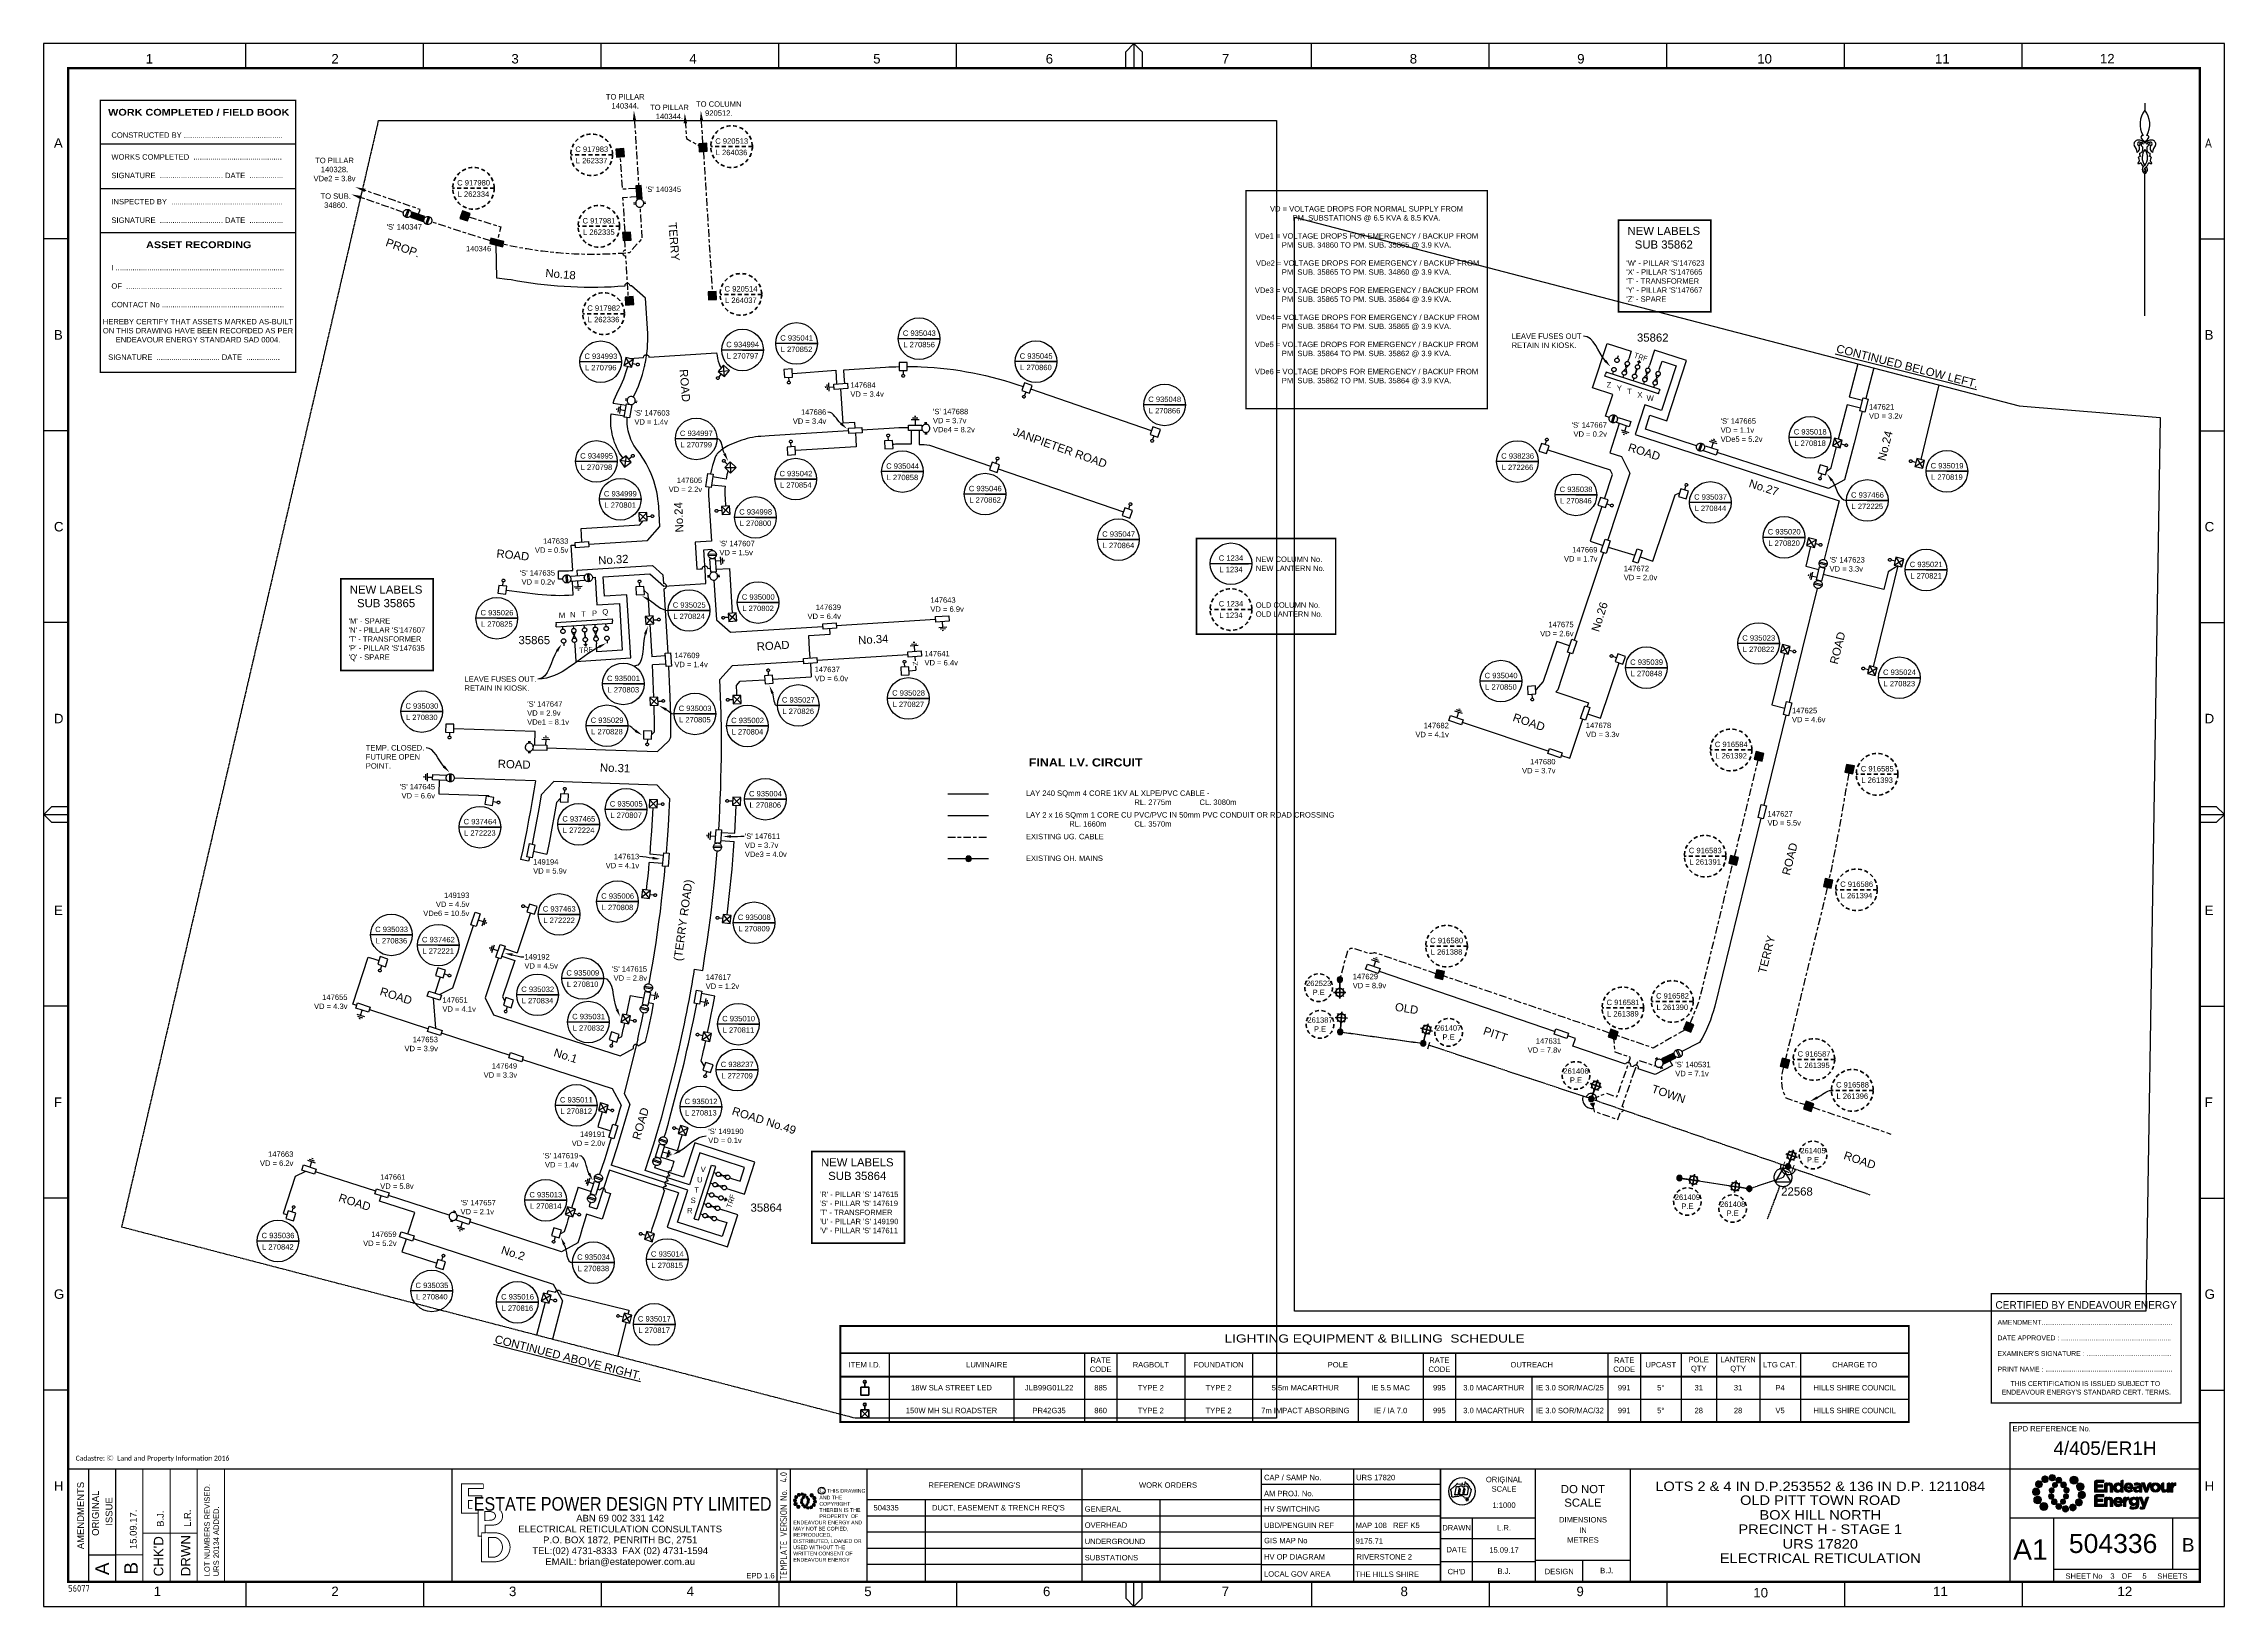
# Paper-space layout 'Retic (3)' of a CAD drawing. Header units: metres. Extents: x -30 to 775, y -5 to 571.
# The model-space entities are those that its viewports show. They can reach past a viewport. Long polylines and large blocks are cut down to what shows.
import ezdxf
from ezdxf import colors
from ezdxf.entities.mleader import LeaderData, LeaderLine
from ezdxf.enums import TextEntityAlignment as Align
from ezdxf.math import Vec2, Vec3

# ---------------------------------------------------------------- set-up
doc = ezdxf.new("R2010")
doc.units = ezdxf.units.M
doc.header["$LTSCALE"] = 0.7
for name, pattern in [('Cable Exist OH', [1, 1, 0]), ('Cable Exist UG', [8.2, 4, -1.2, 1.8, -1.2]), ('Dash', [5, 3, -2])]:
    doc.linetypes.add(name, pattern=pattern)
doc.layers.get('0').update_dxf_attribs({"color": 6})
for name, color, linetype in [('_User Miscellaneous1', 3, 'Continuous'), ('_User Miscellaneous4', 7, 'Continuous'), ('_User Miscellaneous6', 7, 'Continuous'), ('_User Miscellaneous7', 150, 'Continuous'), ('_User Miscellaneous8', 7, 'Continuous'), ('_User Miscellaneous9', 8, 'Continuous'), ('_User_LV_Exist', 7, 'Continuous'), ('_User_SL_Exist', 7, 'Continuous'), ('Cadastre Roads_SP_EXT', 8, 'Continuous'), ('Cadastre Roads_SP_NEW', 8, 'Continuous'), ('Equip_LV_MOD', 5, 'Continuous'), ('Equip_LV_NEW', 5, 'Continuous'), ('Equip_SP_SL_EXT', 70, 'Continuous'), ('Equip_SP_SL_NEW', 70, 'Continuous'), ('Mains_LV_EXT', 160, 'Continuous'), ('Mains_LV_NEW_R6', 2, 'Continuous'), ('Mains_LV_NEW_T84', 2, 'Continuous'), ('Notes', 7, 'Continuous'), ('Sub_LV_EXT', 5, 'Continuous'), ('Sub_SP_TR_HV_LV_EXT', 1, 'Continuous'), ('SupportsOH_SP_TR_HV_LV_SL_EXT', 7, 'Continuous'), ('SupportsOH_SP_TR_HV_LV_SL_NEW', 2, 'Continuous'), ('SupportsUG_SP_EXT', 7, 'Continuous'), ('SupportsUG_SP_LV_EXT', 7, 'Continuous'), ('SupportsUG_SP_LV_NEW', 2, 'Continuous'), ('SupportsUG_SP_LV_SL_EXT', 7, 'Continuous'), ('SupportsUG_SP_LV_SL_NEW', 2, 'Continuous')]:
    doc.layers.add(name, color=color, linetype=linetype)
doc.layers.add('_User Miscellaneous5', color=7, linetype='Continuous', lineweight=35)
doc.layers.add('_User Notes', color=7, linetype='Continuous', plot=False)
doc.layers.add('Viewports', color=8, linetype='Continuous', plot=False)
doc.layers.get('SupportsUG_SP_EXT').off()
doc.styles.add('ARIAL', font='arial.ttf', dxfattribs={"height": 2})
doc.styles.add('ARIAL 3.0', font='arial.ttf', dxfattribs={"height": 3})
doc.styles.add('COLUMN_LABEL', font='arial.ttf')
doc.styles.add('iecARIAL', font='arial.ttf', dxfattribs={"height": 2})
doc.styles.add('iecISOCP', font='isocp.shx')
doc.styles.add('IESYMBOL1', font='isocp.shx')
doc.styles.add('POLE_LABEL', font='arial.ttf')
doc.styles.add('SL_LABEL', font='arial.ttf')
doc.styles.get("Standard").update_dxf_attribs({"font": 'arial.ttf'})
doc.styles.add('style1', font='iso3098b.shx')
doc.styles.add('STYLE2', font='')
doc.styles.get('STYLE2').set_extended_font_data('Arial Black')
doc.linetypes.add('Cable New UG', pattern='A,8,-1,["x",style1,S=3.5,R=0,X=0.35,Y=-1],-3.5', length=12.5)
doc.linetypes.add('Cable Z', pattern='A,8,-1,["Z",Standard,S=2.5,R=0,X=0.35,Y=-1.25],-3.5', length=12.5)

# ---------------------------------------------------------------- blocks, each defined once
blk = doc.blocks.new('EE_LOGO_SMALL')
at = {"layer": 'Notes'}
h = blk.add_hatch(color=256, dxfattribs=at)
edge = h.paths.add_edge_path()
edge.add_spline(control_points=[(-8.4, 2), (-9.2, 2), (-9.8, 1.4), (-9.8, 0.7), (-9.9, -0.1), (-9.3, -0.7), (-8.6, -0.8), (-7.8, -0.8), (-7.2, -0.2), (-7.1, 0.5), (-7.1, 1.3), (-7.7, 1.9), (-8.4, 2)], knot_values=[0, 0, 0, 0, 1, 1, 1, 2, 2, 2, 3, 3, 3, 4, 4, 4, 4], degree=3, periodic=0)
h = blk.add_hatch(color=256, dxfattribs=at)
edge = h.paths.add_edge_path()
edge.add_spline(control_points=[(-6.8, 4.5), (-7.4, 4.8), (-8.2, 4.6), (-8.6, 4), (-8.9, 3.4), (-8.7, 2.6), (-8.1, 2.2), (-7.5, 1.9), (-6.7, 2.1), (-6.3, 2.7), (-6, 3.3), (-6.2, 4.1), (-6.8, 4.5)], knot_values=[0, 0, 0, 0, 1, 1, 1, 2, 2, 2, 3, 3, 3, 4, 4, 4, 4], degree=3, periodic=0)
h = blk.add_hatch(color=256, dxfattribs=at)
edge = h.paths.add_edge_path()
edge.add_spline(control_points=[(-4.2, 5.9), (-4.6, 6.5), (-5.3, 6.6), (-5.9, 6.3), (-6.4, 5.9), (-6.6, 5.1), (-6.2, 4.6), (-5.9, 4), (-5.1, 3.8), (-4.6, 4.2), (-4, 4.6), (-3.8, 5.3), (-4.2, 5.9)], knot_values=[0, 0, 0, 0, 1, 1, 1, 2, 2, 2, 3, 3, 3, 4, 4, 4, 4], degree=3, periodic=0)
h = blk.add_hatch(color=256, dxfattribs=at)
edge = h.paths.add_edge_path()
edge.add_spline(control_points=[(-1.3, 5.9), (-1.4, 6.5), (-2, 7), (-2.6, 6.9), (-3.3, 6.9), (-3.7, 6.3), (-3.7, 5.6), (-3.6, 5), (-3, 4.5), (-2.4, 4.6), (-1.7, 4.7), (-1.3, 5.2), (-1.3, 5.9)], knot_values=[0, 0, 0, 0, 1, 1, 1, 2, 2, 2, 3, 3, 3, 4, 4, 4, 4], degree=3, periodic=0)
h = blk.add_hatch(color=256, dxfattribs=at)
edge = h.paths.add_edge_path()
edge.add_spline(control_points=[(-2.5, 2.1), (-3, 2.2), (-3.5, 1.9), (-3.6, 1.3), (-3.7, 0.8), (-3.4, 0.3), (-2.9, 0.2), (-2.4, 0.1), (-1.9, 0.4), (-1.8, 0.9), (-1.7, 1.5), (-2, 2), (-2.5, 2.1)], knot_values=[0, 0, 0, 0, 1, 1, 1, 2, 2, 2, 3, 3, 3, 4, 4, 4, 4], degree=3, periodic=0)
h = blk.add_hatch(color=256, dxfattribs=at)
edge = h.paths.add_edge_path()
edge.add_spline(control_points=[(1, 4.9), (1, 4.3), (0.5, 3.8), (-0.1, 3.8), (-0.7, 3.8), (-1.2, 4.3), (-1.2, 4.9), (-1.2, 5.5), (-0.7, 6), (-0.1, 6), (0.5, 6), (1, 5.5), (1, 4.9)], knot_values=[0, 0, 0, 0, 1, 1, 1, 2, 2, 2, 3, 3, 3, 4, 4, 4, 4], degree=3, periodic=0)
edge = h.paths.add_edge_path()
edge.add_spline(control_points=[(-1.4, 4), (-1.9, 4.1), (-2.4, 3.8), (-2.5, 3.3), (-2.6, 2.7), (-2.3, 2.2), (-1.8, 2.1), (-1.3, 2), (-0.7, 2.3), (-0.6, 2.9), (-0.5, 3.4), (-0.9, 3.9), (-1.4, 4)], knot_values=[0, 0, 0, 0, 1, 1, 1, 2, 2, 2, 3, 3, 3, 4, 4, 4, 4], degree=3, periodic=0)
h = blk.add_hatch(color=256, dxfattribs=at)
edge = h.paths.add_edge_path()
edge.add_spline(control_points=[(2.3, 2.4), (2.8, 2.8), (2.8, 3.4), (2.4, 3.9), (2, 4.3), (1.4, 4.3), (0.9, 3.9), (0.5, 3.6), (0.5, 2.9), (0.9, 2.5), (1.2, 2), (1.9, 2), (2.3, 2.4)], knot_values=[0, 0, 0, 0, 1, 1, 1, 2, 2, 2, 3, 3, 3, 4, 4, 4, 4], degree=3, periodic=0)
edge = h.paths.add_edge_path()
edge.add_spline(control_points=[(1, 4.9), (1, 4.3), (0.5, 3.8), (-0.1, 3.8), (-0.7, 3.8), (-1.2, 4.3), (-1.2, 4.9), (-1.2, 5.5), (-0.7, 6), (-0.1, 6), (0.5, 6), (1, 5.5), (1, 4.9)], knot_values=[0, 0, 0, 0, 1, 1, 1, 2, 2, 2, 3, 3, 3, 4, 4, 4, 4], degree=3, periodic=0)
h = blk.add_hatch(color=256, dxfattribs=at)
edge = h.paths.add_edge_path()
edge.add_spline(control_points=[(1, 4.9), (1, 4.3), (0.5, 3.8), (-0.1, 3.8), (-0.7, 3.8), (-1.2, 4.3), (-1.2, 4.9), (-1.2, 5.5), (-0.7, 6), (-0.1, 6), (0.5, 6), (1, 5.5), (1, 4.9)], knot_values=[0, 0, 0, 0, 1, 1, 1, 2, 2, 2, 3, 3, 3, 4, 4, 4, 4], degree=3, periodic=0)
edge = h.paths.add_edge_path(flags=16)
edge.add_spline(control_points=[(1, 4.9), (1, 4.3), (0.5, 3.8), (-0.1, 3.8), (-0.7, 3.8), (-1.2, 4.3), (-1.2, 4.9), (-1.2, 5.5), (-0.7, 6), (-0.1, 6), (0.5, 6), (1, 5.5), (1, 4.9)], knot_values=[0, 0, 0, 0, 1, 1, 1, 2, 2, 2, 3, 3, 3, 4, 4, 4, 4], degree=3, periodic=0)
h = blk.add_hatch(color=256, dxfattribs=at)
edge = h.paths.add_edge_path()
edge.add_spline(control_points=[(3, 0.2), (3.5, 0.3), (3.8, 0.9), (3.7, 1.4), (3.6, 1.9), (3, 2.3), (2.5, 2.1), (1.9, 2), (1.6, 1.4), (1.8, 0.9), (1.9, 0.4), (2.5, 0.1), (3, 0.2)], knot_values=[0, 0, 0, 0, 1, 1, 1, 2, 2, 2, 3, 3, 3, 4, 4, 4, 4], degree=3, periodic=0)
h = blk.add_hatch(color=256, dxfattribs=at)
edge = h.paths.add_edge_path()
edge.add_spline(control_points=[(7, 4.9), (7, 4), (6.3, 3.4), (5.5, 3.4), (4.6, 3.4), (4, 4), (4, 4.9), (4, 5.7), (4.6, 6.4), (5.5, 6.4), (6.3, 6.4), (7, 5.7), (7, 4.9)], knot_values=[0, 0, 0, 0, 1, 1, 1, 2, 2, 2, 3, 3, 3, 4, 4, 4, 4], degree=3, periodic=0)
h = blk.add_hatch(color=256, dxfattribs=at)
edge = h.paths.add_edge_path()
edge.add_spline(control_points=[(8.4, 1.1), (9.1, 1.5), (9.4, 2.3), (9.1, 3), (8.8, 3.7), (7.9, 4.1), (7.2, 3.8), (6.5, 3.4), (6.2, 2.6), (6.5, 1.9), (6.8, 1.2), (7.7, 0.8), (8.4, 1.1)], knot_values=[0, 0, 0, 0, 1, 1, 1, 2, 2, 2, 3, 3, 3, 4, 4, 4, 4], degree=3, periodic=0)
h = blk.add_hatch(color=256, dxfattribs=at)
edge = h.paths.add_edge_path()
edge.add_spline(control_points=[(8.3, -1.9), (9, -1.9), (9.7, -1.4), (9.7, -0.6), (9.7, 0.1), (9.2, 0.8), (8.4, 0.8), (7.7, 0.8), (7, 0.3), (7, -0.5), (6.9, -1.2), (7.5, -1.9), (8.3, -1.9)], knot_values=[0, 0, 0, 0, 1, 1, 1, 2, 2, 2, 3, 3, 3, 4, 4, 4, 4], degree=3, periodic=0)
h = blk.add_hatch(color=256, dxfattribs=at)
edge = h.paths.add_edge_path()
edge.add_spline(control_points=[(-8.5, -1.1), (-9.2, -1.4), (-9.6, -2.3), (-9.3, -3), (-8.9, -3.7), (-8.1, -4), (-7.4, -3.7), (-6.7, -3.4), (-6.3, -2.5), (-6.6, -1.8), (-7, -1.1), (-7.8, -0.8), (-8.5, -1.1)], knot_values=[0, 0, 0, 0, 1, 1, 1, 2, 2, 2, 3, 3, 3, 4, 4, 4, 4], degree=3, periodic=0)
h = blk.add_hatch(color=256, dxfattribs=at)
edge = h.paths.add_edge_path()
edge.add_spline(control_points=[(-7.1, -4.8), (-7.1, -4), (-6.5, -3.3), (-5.6, -3.3), (-4.8, -3.3), (-4.1, -4), (-4.1, -4.8), (-4.1, -5.7), (-4.8, -6.3), (-5.6, -6.3), (-6.5, -6.3), (-7.1, -5.7), (-7.1, -4.8)], knot_values=[0, 0, 0, 0, 1, 1, 1, 2, 2, 2, 3, 3, 3, 4, 4, 4, 4], degree=3, periodic=0)
h = blk.add_hatch(color=256, dxfattribs=at)
edge = h.paths.add_edge_path()
edge.add_spline(control_points=[(-3.1, -0.2), (-3.7, -0.3), (-4, -0.8), (-3.8, -1.4), (-3.7, -1.9), (-3.2, -2.2), (-2.6, -2.1), (-2.1, -1.9), (-1.8, -1.4), (-1.9, -0.9), (-2.1, -0.3), (-2.6, 0), (-3.1, -0.2)], knot_values=[0, 0, 0, 0, 1, 1, 1, 2, 2, 2, 3, 3, 3, 4, 4, 4, 4], degree=3, periodic=0)
h = blk.add_hatch(color=256, dxfattribs=at)
edge = h.paths.add_edge_path()
edge.add_spline(control_points=[(-2.5, -2.3), (-2.9, -2.7), (-3, -3.4), (-2.6, -3.8), (-2.2, -4.2), (-1.5, -4.3), (-1.1, -3.9), (-0.7, -3.5), (-0.6, -2.8), (-1, -2.4), (-1.4, -2), (-2, -1.9), (-2.5, -2.3)], knot_values=[0, 0, 0, 0, 1, 1, 1, 2, 2, 2, 3, 3, 3, 4, 4, 4, 4], degree=3, periodic=0)
h = blk.add_hatch(color=256, dxfattribs=at)
edge = h.paths.add_edge_path()
edge.add_spline(control_points=[(-1.2, -4.8), (-1.2, -4.2), (-0.7, -3.7), (-0.1, -3.7), (0.5, -3.7), (1, -4.2), (1, -4.8), (1, -5.4), (0.5, -5.9), (-0.1, -5.9), (-0.7, -5.9), (-1.2, -5.4), (-1.2, -4.8)], knot_values=[0, 0, 0, 0, 1, 1, 1, 2, 2, 2, 3, 3, 3, 4, 4, 4, 4], degree=3, periodic=0)
h = blk.add_hatch(color=256, dxfattribs=at)
edge = h.paths.add_edge_path()
edge.add_spline(control_points=[(1.2, -3.9), (1.7, -4.1), (2.2, -3.7), (2.3, -3.2), (2.5, -2.7), (2.1, -2.2), (1.6, -2.1), (1.1, -2), (0.6, -2.3), (0.5, -2.8), (0.4, -3.3), (0.7, -3.8), (1.2, -3.9)], knot_values=[0, 0, 0, 0, 1, 1, 1, 2, 2, 2, 3, 3, 3, 4, 4, 4, 4], degree=3, periodic=0)
h = blk.add_hatch(color=256, dxfattribs=at)
edge = h.paths.add_edge_path()
edge.add_spline(control_points=[(1.2, -5.8), (1.3, -6.5), (1.8, -6.9), (2.5, -6.9), (3.1, -6.8), (3.6, -6.2), (3.5, -5.6), (3.4, -5), (2.9, -4.5), (2.2, -4.6), (1.6, -4.6), (1.1, -5.2), (1.2, -5.8)], knot_values=[0, 0, 0, 0, 1, 1, 1, 2, 2, 2, 3, 3, 3, 4, 4, 4, 4], degree=3, periodic=0)
h = blk.add_hatch(color=256, dxfattribs=at)
edge = h.paths.add_edge_path()
edge.add_spline(control_points=[(2.4, -2), (2.9, -2.1), (3.4, -1.8), (3.5, -1.3), (3.6, -0.8), (3.3, -0.3), (2.8, -0.2), (2.2, -0.1), (1.7, -0.4), (1.6, -0.9), (1.5, -1.4), (1.8, -1.9), (2.4, -2)], knot_values=[0, 0, 0, 0, 1, 1, 1, 2, 2, 2, 3, 3, 3, 4, 4, 4, 4], degree=3, periodic=0)
h = blk.add_hatch(color=256, dxfattribs=at)
edge = h.paths.add_edge_path()
edge.add_spline(control_points=[(4, -5.8), (4.4, -6.4), (5.2, -6.6), (5.7, -6.2), (6.3, -5.8), (6.5, -5.1), (6.1, -4.5), (5.7, -4), (5, -3.8), (4.4, -4.2), (3.8, -4.5), (3.7, -5.3), (4, -5.8)], knot_values=[0, 0, 0, 0, 1, 1, 1, 2, 2, 2, 3, 3, 3, 4, 4, 4, 4], degree=3, periodic=0)
h = blk.add_hatch(color=256, dxfattribs=at)
edge = h.paths.add_edge_path()
edge.add_spline(control_points=[(6.7, -4.4), (7.3, -4.8), (8.1, -4.6), (8.4, -4), (8.8, -3.3), (8.6, -2.6), (8, -2.2), (7.3, -1.8), (6.6, -2.1), (6.2, -2.7), (5.8, -3.3), (6, -4.1), (6.7, -4.4)], knot_values=[0, 0, 0, 0, 1, 1, 1, 2, 2, 2, 3, 3, 3, 4, 4, 4, 4], degree=3, periodic=0)
at = {"layer": 'Notes', "lineweight": 0}
for points in [[(1.8, 2.1), (1.8, 2.1)], [(-2, -2.1), (-2, -2.1)]]:
    blk.add_lwpolyline(points, dxfattribs=at)
for points in [[(-8.4, 2), (-9.2, 2), (-9.8, 1.4), (-9.8, 0.7), (-9.9, -0.1), (-9.3, -0.7), (-8.6, -0.8), (-7.8, -0.8), (-7.2, -0.2), (-7.1, 0.5), (-7.1, 1.3), (-7.7, 1.9), (-8.4, 2)], [(-6.8, 4.5), (-7.4, 4.8), (-8.2, 4.6), (-8.6, 4), (-8.9, 3.4), (-8.7, 2.6), (-8.1, 2.2), (-7.5, 1.9), (-6.7, 2.1), (-6.3, 2.7), (-6, 3.3), (-6.2, 4.1), (-6.8, 4.5)], [(-4.2, 5.9), (-4.6, 6.5), (-5.3, 6.6), (-5.9, 6.3), (-6.4, 5.9), (-6.6, 5.1), (-6.2, 4.6), (-5.9, 4), (-5.1, 3.8), (-4.6, 4.2), (-4, 4.6), (-3.8, 5.3), (-4.2, 5.9)], [(-1.3, 5.9), (-1.4, 6.5), (-2, 7), (-2.6, 6.9), (-3.3, 6.9), (-3.7, 6.3), (-3.7, 5.6), (-3.6, 5), (-3, 4.5), (-2.4, 4.6), (-1.7, 4.7), (-1.3, 5.2), (-1.3, 5.9)], [(-2.5, 2.1), (-3, 2.2), (-3.5, 1.9), (-3.6, 1.3), (-3.7, 0.8), (-3.4, 0.3), (-2.9, 0.2), (-2.4, 0.1), (-1.9, 0.4), (-1.8, 0.9), (-1.7, 1.5), (-2, 2), (-2.5, 2.1)], [(-1.4, 4), (-1.9, 4.1), (-2.4, 3.8), (-2.5, 3.3), (-2.6, 2.7), (-2.3, 2.2), (-1.8, 2.1), (-1.3, 2), (-0.7, 2.3), (-0.6, 2.9), (-0.5, 3.4), (-0.9, 3.9), (-1.4, 4)], [(1, 4.9), (1, 4.3), (0.5, 3.8), (-0.1, 3.8), (-0.7, 3.8), (-1.2, 4.3), (-1.2, 4.9), (-1.2, 5.5), (-0.7, 6), (-0.1, 6), (0.5, 6), (1, 5.5), (1, 4.9)], [(1, 4.9), (1, 4.3), (0.5, 3.8), (-0.1, 3.8), (-0.7, 3.8), (-1.2, 4.3), (-1.2, 4.9), (-1.2, 5.5), (-0.7, 6), (-0.1, 6), (0.5, 6), (1, 5.5), (1, 4.9)], [(2.3, 2.4), (2.8, 2.8), (2.8, 3.4), (2.4, 3.9), (2, 4.3), (1.4, 4.3), (0.9, 3.9), (0.5, 3.6), (0.5, 2.9), (0.9, 2.5), (1.2, 2), (1.9, 2), (2.3, 2.4)], [(3, 0.2), (3.5, 0.3), (3.8, 0.9), (3.7, 1.4), (3.6, 1.9), (3, 2.3), (2.5, 2.1), (1.9, 2), (1.6, 1.4), (1.8, 0.9), (1.9, 0.4), (2.5, 0.1), (3, 0.2)], [(7, 4.9), (7, 4), (6.3, 3.4), (5.5, 3.4), (4.6, 3.4), (4, 4), (4, 4.9), (4, 5.7), (4.6, 6.4), (5.5, 6.4), (6.3, 6.4), (7, 5.7), (7, 4.9)], [(8.4, 1.1), (9.1, 1.5), (9.4, 2.3), (9.1, 3), (8.8, 3.7), (7.9, 4.1), (7.2, 3.8), (6.5, 3.4), (6.2, 2.6), (6.5, 1.9), (6.8, 1.2), (7.7, 0.8), (8.4, 1.1)], [(8.3, -1.9), (9, -1.9), (9.7, -1.4), (9.7, -0.6), (9.7, 0.1), (9.2, 0.8), (8.4, 0.8), (7.7, 0.8), (7, 0.3), (7, -0.5), (6.9, -1.2), (7.5, -1.9), (8.3, -1.9)], [(-8.5, -1.1), (-9.2, -1.4), (-9.6, -2.3), (-9.3, -3), (-8.9, -3.7), (-8.1, -4), (-7.4, -3.7), (-6.7, -3.4), (-6.3, -2.5), (-6.6, -1.8), (-7, -1.1), (-7.8, -0.8), (-8.5, -1.1)], [(-7.1, -4.8), (-7.1, -4), (-6.5, -3.3), (-5.6, -3.3), (-4.8, -3.3), (-4.1, -4), (-4.1, -4.8), (-4.1, -5.7), (-4.8, -6.3), (-5.6, -6.3), (-6.5, -6.3), (-7.1, -5.7), (-7.1, -4.8)], [(-3.1, -0.2), (-3.7, -0.3), (-4, -0.8), (-3.8, -1.4), (-3.7, -1.9), (-3.2, -2.2), (-2.6, -2.1), (-2.1, -1.9), (-1.8, -1.4), (-1.9, -0.9), (-2.1, -0.3), (-2.6, 0), (-3.1, -0.2)], [(-2.5, -2.3), (-2.9, -2.7), (-3, -3.4), (-2.6, -3.8), (-2.2, -4.2), (-1.5, -4.3), (-1.1, -3.9), (-0.7, -3.5), (-0.6, -2.8), (-1, -2.4), (-1.4, -2), (-2, -1.9), (-2.5, -2.3)], [(-1.2, -4.8), (-1.2, -4.2), (-0.7, -3.7), (-0.1, -3.7), (0.5, -3.7), (1, -4.2), (1, -4.8), (1, -5.4), (0.5, -5.9), (-0.1, -5.9), (-0.7, -5.9), (-1.2, -5.4), (-1.2, -4.8)], [(1.2, -3.9), (1.7, -4.1), (2.2, -3.7), (2.3, -3.2), (2.5, -2.7), (2.1, -2.2), (1.6, -2.1), (1.1, -2), (0.6, -2.3), (0.5, -2.8), (0.4, -3.3), (0.7, -3.8), (1.2, -3.9)], [(1.2, -5.8), (1.3, -6.5), (1.8, -6.9), (2.5, -6.9), (3.1, -6.8), (3.6, -6.2), (3.5, -5.6), (3.4, -5), (2.9, -4.5), (2.2, -4.6), (1.6, -4.6), (1.1, -5.2), (1.2, -5.8)], [(2.4, -2), (2.9, -2.1), (3.4, -1.8), (3.5, -1.3), (3.6, -0.8), (3.3, -0.3), (2.8, -0.2), (2.2, -0.1), (1.7, -0.4), (1.6, -0.9), (1.5, -1.4), (1.8, -1.9), (2.4, -2)], [(4, -5.8), (4.4, -6.4), (5.2, -6.6), (5.7, -6.2), (6.3, -5.8), (6.5, -5.1), (6.1, -4.5), (5.7, -4), (5, -3.8), (4.4, -4.2), (3.8, -4.5), (3.7, -5.3), (4, -5.8)], [(6.7, -4.4), (7.3, -4.8), (8.1, -4.6), (8.4, -4), (8.8, -3.3), (8.6, -2.6), (8, -2.2), (7.3, -1.8), (6.6, -2.1), (6.2, -2.7), (5.8, -3.3), (6, -4.1), (6.7, -4.4)]]:
    blk.add_open_spline(points, degree=3, knots=[0, 0, 0, 0, 1, 1, 1, 2, 2, 2, 3, 3, 3, 4, 4, 4, 4], dxfattribs=at)
blk = doc.blocks.new('EE_COPYRIGHT_A1')
at = {"layer": 'Notes'}
blk.add_circle((9.53, -0.82), 1.15, dxfattribs=at)
at = {"xscale": 0.4, "yscale": 0.4, "zscale": 0.4}
blk.add_blockref('EE_LOGO_SMALL', (3.96, -4.29), dxfattribs=at)
at = {"layer": 'Notes', "insert": (0, 0), "char_height": 1.25, "width": 24.1208, "attachment_point": 1, "style": 'ARIAL'}
blk.add_mtext('\\pt8.75;               ^I{\\H1.2x;C } THIS DRAWING\\P\\pi-8.75,l8.75,t8.75,20;       ^IAND THE ^I\\P\\pi0,t8.75;COPYRIGHT\\P\\pi-8.75,t1.25,8.75;^I^ITHEREIN IS THE PROPERTY  OF \\P\\pi0,l0,t1.25;ENDEAVOUR ENERGY AND MAY NOT BE COPIED, REPRODUCED, DISTRIBUTED, LOANED OR USED WITHOUT THE WRITTEN CONSENT OF ENDEAVOUR ENERGY', dxfattribs=at)
blk = doc.blocks.new('A1_FRAME_TITLE')
at = {"layer": '_User Miscellaneous1'}
h = blk.add_hatch(color=256, dxfattribs=at)
edge = h.paths.add_edge_path()
edge.add_spline(control_points=[(714.24, 40.56), (713.49, 40.6), (712.85, 40.03), (712.81, 39.28), (712.76, 38.53), (713.33, 37.89), (714.08, 37.85), (714.83, 37.81), (715.47, 38.38), (715.51, 39.13), (715.55, 39.87), (714.98, 40.51), (714.24, 40.56)], knot_values=[0, 0, 0, 0, 1, 1, 1, 2, 2, 2, 3, 3, 3, 4, 4, 4, 4], degree=3, periodic=0)
h = blk.add_hatch(color=256, dxfattribs=at)
edge = h.paths.add_edge_path()
edge.add_spline(control_points=[(715.84, 43.07), (715.23, 43.43), (714.44, 43.22), (714.08, 42.61), (713.72, 41.99), (713.93, 41.21), (714.54, 40.85), (715.16, 40.49), (715.95, 40.7), (716.3, 41.31), (716.66, 41.93), (716.46, 42.72), (715.84, 43.07)], knot_values=[0, 0, 0, 0, 1, 1, 1, 2, 2, 2, 3, 3, 3, 4, 4, 4, 4], degree=3, periodic=0)
h = blk.add_hatch(color=256, dxfattribs=at)
edge = h.paths.add_edge_path()
edge.add_spline(control_points=[(718.45, 44.49), (718.09, 45.06), (717.33, 45.23), (716.77, 44.86), (716.2, 44.49), (716.04, 43.74), (716.4, 43.17), (716.77, 42.6), (717.52, 42.44), (718.09, 42.8), (718.66, 43.17), (718.82, 43.93), (718.45, 44.49)], knot_values=[0, 0, 0, 0, 1, 1, 1, 2, 2, 2, 3, 3, 3, 4, 4, 4, 4], degree=3, periodic=0)
h = blk.add_hatch(color=256, dxfattribs=at)
edge = h.paths.add_edge_path()
edge.add_spline(control_points=[(720.14, 40.68), (719.63, 40.79), (719.13, 40.46), (719.02, 39.95), (718.91, 39.44), (719.23, 38.94), (719.74, 38.83), (720.25, 38.71), (720.76, 39.04), (720.87, 39.55), (720.98, 40.06), (720.65, 40.57), (720.14, 40.68)], knot_values=[0, 0, 0, 0, 1, 1, 1, 2, 2, 2, 3, 3, 3, 4, 4, 4, 4], degree=3, periodic=0)
h = blk.add_hatch(color=256, dxfattribs=at)
edge = h.paths.add_edge_path()
edge.add_spline(control_points=[(721.3, 44.48), (721.23, 45.12), (720.66, 45.59), (720.03, 45.52), (719.39, 45.46), (718.92, 44.89), (718.99, 44.25), (719.05, 43.61), (719.62, 43.15), (720.26, 43.21), (720.9, 43.28), (721.37, 43.84), (721.3, 44.48)], knot_values=[0, 0, 0, 0, 1, 1, 1, 2, 2, 2, 3, 3, 3, 4, 4, 4, 4], degree=3, periodic=0)
h = blk.add_hatch(color=256, dxfattribs=at)
edge = h.paths.add_edge_path()
edge.add_spline(control_points=[(723.66, 43.48), (723.66, 42.88), (723.17, 42.39), (722.57, 42.39), (721.97, 42.39), (721.49, 42.88), (721.49, 43.48), (721.49, 44.08), (721.97, 44.57), (722.57, 44.57), (723.17, 44.57), (723.66, 44.08), (723.66, 43.48)], knot_values=[0, 0, 0, 0, 1, 1, 1, 2, 2, 2, 3, 3, 3, 4, 4, 4, 4], degree=3, periodic=0)
edge = h.paths.add_edge_path()
edge.add_spline(control_points=[(721.28, 42.59), (720.77, 42.7), (720.27, 42.37), (720.16, 41.86), (720.05, 41.35), (720.37, 40.85), (720.88, 40.74), (721.39, 40.63), (721.9, 40.95), (722.01, 41.46), (722.12, 41.97), (721.79, 42.48), (721.28, 42.59)], knot_values=[0, 0, 0, 0, 1, 1, 1, 2, 2, 2, 3, 3, 3, 4, 4, 4, 4], degree=3, periodic=0)
h = blk.add_hatch(color=256, dxfattribs=at)
edge = h.paths.add_edge_path()
edge.add_spline(control_points=[(724.98, 40.98), (725.41, 41.37), (725.45, 42.03), (725.06, 42.46), (724.68, 42.89), (724.02, 42.93), (723.59, 42.54), (723.15, 42.16), (723.12, 41.49), (723.5, 41.06), (723.89, 40.63), (724.55, 40.59), (724.98, 40.98)], knot_values=[0, 0, 0, 0, 1, 1, 1, 2, 2, 2, 3, 3, 3, 4, 4, 4, 4], degree=3, periodic=0)
edge = h.paths.add_edge_path()
edge.add_spline(control_points=[(723.66, 43.48), (723.66, 42.88), (723.17, 42.39), (722.57, 42.39), (721.97, 42.39), (721.49, 42.88), (721.49, 43.48), (721.49, 44.08), (721.97, 44.57), (722.57, 44.57), (723.17, 44.57), (723.66, 44.08), (723.66, 43.48)], knot_values=[0, 0, 0, 0, 1, 1, 1, 2, 2, 2, 3, 3, 3, 4, 4, 4, 4], degree=3, periodic=0)
h = blk.add_hatch(color=256, dxfattribs=at)
edge = h.paths.add_edge_path()
edge.add_spline(control_points=[(723.66, 43.48), (723.66, 42.88), (723.17, 42.39), (722.57, 42.39), (721.97, 42.39), (721.49, 42.88), (721.49, 43.48), (721.49, 44.08), (721.97, 44.57), (722.57, 44.57), (723.17, 44.57), (723.66, 44.08), (723.66, 43.48)], knot_values=[0, 0, 0, 0, 1, 1, 1, 2, 2, 2, 3, 3, 3, 4, 4, 4, 4], degree=3, periodic=0)
edge = h.paths.add_edge_path(flags=16)
edge.add_spline(control_points=[(723.66, 43.48), (723.66, 42.88), (723.17, 42.39), (722.57, 42.39), (721.97, 42.39), (721.49, 42.88), (721.49, 43.48), (721.49, 44.08), (721.97, 44.57), (722.57, 44.57), (723.17, 44.57), (723.66, 44.08), (723.66, 43.48)], knot_values=[0, 0, 0, 0, 1, 1, 1, 2, 2, 2, 3, 3, 3, 4, 4, 4, 4], degree=3, periodic=0)
h = blk.add_hatch(color=256, dxfattribs=at)
edge = h.paths.add_edge_path()
edge.add_spline(control_points=[(725.63, 38.8), (726.16, 38.94), (726.48, 39.48), (726.34, 40.01), (726.2, 40.55), (725.65, 40.86), (725.12, 40.72), (724.59, 40.58), (724.28, 40.04), (724.41, 39.51), (724.56, 38.98), (725.1, 38.66), (725.63, 38.8)], knot_values=[0, 0, 0, 0, 1, 1, 1, 2, 2, 2, 3, 3, 3, 4, 4, 4, 4], degree=3, periodic=0)
h = blk.add_hatch(color=256, dxfattribs=at)
edge = h.paths.add_edge_path()
edge.add_spline(control_points=[(729.64, 43.48), (729.64, 42.65), (728.96, 41.97), (728.13, 41.97), (727.3, 41.97), (726.62, 42.65), (726.62, 43.48), (726.62, 44.31), (727.3, 44.99), (728.13, 44.99), (728.96, 44.99), (729.64, 44.31), (729.64, 43.48)], knot_values=[0, 0, 0, 0, 1, 1, 1, 2, 2, 2, 3, 3, 3, 4, 4, 4, 4], degree=3, periodic=0)
h = blk.add_hatch(color=256, dxfattribs=at)
edge = h.paths.add_edge_path()
edge.add_spline(control_points=[(731.02, 39.75), (731.74, 40.06), (732.07, 40.91), (731.75, 41.63), (731.44, 42.35), (730.59, 42.67), (729.87, 42.36), (729.15, 42.04), (728.83, 41.2), (729.14, 40.48), (729.46, 39.76), (730.3, 39.43), (731.02, 39.75)], knot_values=[0, 0, 0, 0, 1, 1, 1, 2, 2, 2, 3, 3, 3, 4, 4, 4, 4], degree=3, periodic=0)
h = blk.add_hatch(color=256, dxfattribs=at)
edge = h.paths.add_edge_path()
edge.add_spline(control_points=[(735.72, 39.06), (735.72, 39.06), (735.72, 42.87), (735.72, 42.92), (735.72, 42.96), (735.72, 43.48), (736.28, 43.48), (736.84, 43.48), (739.09, 43.48), (739.09, 43.48), (739.09, 43.48), (739.09, 42.61), (739.09, 42.61), (739.09, 42.61), (736.69, 42.61), (736.69, 42.61), (736.69, 42.61), (736.69, 41.72), (736.69, 41.72), (736.69, 41.72), (738.77, 41.72), (738.77, 41.72), (738.77, 41.72), (738.77, 40.85), (738.77, 40.85), (738.77, 40.85), (736.69, 40.85), (736.69, 40.85), (736.69, 40.85), (736.69, 39.92), (736.69, 39.92), (736.69, 39.92), (739.09, 39.92), (739.09, 39.92), (739.09, 39.92), (739.09, 39.06), (739.09, 39.06), (739.09, 39.06), (735.72, 39.06), (735.72, 39.06)], knot_values=[0, 0, 0, 0, 1, 1, 1, 2, 2, 2, 3, 3, 3, 4, 4, 4, 5, 5, 5, 6, 6, 6, 7, 7, 7, 8, 8, 8, 9, 9, 9, 10, 10, 10, 11, 11, 11, 12, 12, 12, 13, 13, 13, 13], degree=3, periodic=0)
h = blk.add_hatch(color=256, dxfattribs=at)
edge = h.paths.add_edge_path()
edge.add_spline(control_points=[(741.52, 39.06), (741.52, 39.06), (741.52, 40.95), (741.52, 40.95), (741.52, 41.4), (741.3, 41.64), (740.93, 41.64), (740.57, 41.64), (740.33, 41.4), (740.33, 40.95), (740.33, 40.95), (740.33, 39.06), (740.33, 39.06), (740.33, 39.06), (739.38, 39.06), (739.38, 39.06), (739.38, 39.06), (739.38, 41.83), (739.38, 41.89), (739.37, 41.95), (739.37, 42.44), (739.93, 42.44), (740.33, 42.44), (740.33, 42.44), (740.33, 42.44), (740.33, 42.44), (740.33, 41.96), (740.33, 41.96), (740.56, 42.25), (740.84, 42.51), (741.33, 42.51), (742.05, 42.51), (742.48, 42.03), (742.48, 41.25), (742.48, 41.25), (742.48, 39.06), (742.48, 39.06), (742.48, 39.06), (741.52, 39.06), (741.52, 39.06)], knot_values=[0, 0, 0, 0, 1, 1, 1, 2, 2, 2, 3, 3, 3, 4, 4, 4, 5, 5, 5, 6, 6, 6, 7, 7, 7, 8, 8, 8, 9, 9, 9, 10, 10, 10, 11, 11, 11, 12, 12, 12, 13, 13, 13, 13], degree=3, periodic=0)
h = blk.add_hatch(color=256, dxfattribs=at)
edge = h.paths.add_edge_path(flags=16)
edge.add_spline(control_points=[(745.37, 40.75), (745.37, 41.31), (745, 41.69), (744.55, 41.69), (744.1, 41.69), (743.72, 41.32), (743.72, 40.75), (743.72, 40.75), (743.72, 40.74), (743.72, 40.74), (743.72, 40.18), (744.1, 39.8), (744.55, 39.8), (745, 39.8), (745.37, 40.18), (745.37, 40.74), (745.37, 40.74), (745.37, 40.75), (745.37, 40.75)], knot_values=[0, 0, 0, 0, 1, 1, 1, 2, 2, 2, 3, 3, 3, 4, 4, 4, 5, 5, 5, 6, 6, 6, 6], degree=3, periodic=0)
edge = h.paths.add_edge_path()
edge.add_spline(control_points=[(745.36, 39.06), (745.36, 39.06), (745.36, 39.54), (745.36, 39.54), (745.13, 39.22), (744.8, 38.99), (744.3, 38.99), (743.52, 38.99), (742.76, 39.61), (742.76, 40.74), (742.76, 40.74), (742.76, 40.75), (742.76, 40.75), (742.76, 41.88), (743.5, 42.5), (744.3, 42.5), (744.82, 42.5), (745.13, 42.27), (745.36, 42), (745.36, 42), (745.36, 42.88), (745.36, 42.92), (745.36, 42.96), (745.36, 43.48), (745.91, 43.48), (746.3, 43.48), (746.32, 43.48), (746.32, 43.48), (746.32, 43.48), (746.32, 39.06), (746.32, 39.06), (746.32, 39.06), (745.36, 39.06), (745.36, 39.06)], knot_values=[0, 0, 0, 0, 1, 1, 1, 2, 2, 2, 3, 3, 3, 4, 4, 4, 5, 5, 5, 6, 6, 6, 7, 7, 7, 8, 8, 8, 9, 9, 9, 10, 10, 10, 11, 11, 11, 11], degree=3, periodic=0)
h = blk.add_hatch(color=256, dxfattribs=at)
edge = h.paths.add_edge_path()
edge.add_spline(control_points=[(748.26, 42.51), (747.27, 42.51), (746.59, 41.71), (746.59, 40.75), (746.59, 40.75), (746.59, 40.73), (746.59, 40.73), (746.59, 39.7), (747.34, 38.99), (748.35, 38.99), (748.97, 38.99), (749.42, 39.22), (749.74, 39.62), (749.74, 39.62), (749.19, 40.1), (749.19, 40.1), (748.92, 39.86), (748.69, 39.76), (748.37, 39.76), (747.9, 39.75), (747.57, 40.11), (747.53, 40.48), (747.49, 40.8), (747.5, 40.91), (747.52, 41.05), (747.59, 41.47), (747.86, 41.74), (748.26, 41.74), (748.66, 41.74), (748.92, 41.45), (748.97, 41.02), (748.97, 41.02), (747.71, 41.02), (747.71, 41.02), (747.71, 41.02), (747.69, 40.42), (748.21, 40.42), (748.74, 40.42), (749.89, 40.42), (749.89, 40.42), (749.9, 40.51), (749.91, 40.56), (749.91, 40.66), (749.91, 40.66), (749.91, 40.67), (749.91, 40.67), (749.91, 41.63), (749.39, 42.51), (748.26, 42.51)], knot_values=[0, 0, 0, 0, 1, 1, 1, 2, 2, 2, 3, 3, 3, 4, 4, 4, 5, 5, 5, 6, 6, 6, 7, 7, 7, 8, 8, 8, 9, 9, 9, 10, 10, 10, 11, 11, 11, 12, 12, 12, 13, 13, 13, 14, 14, 14, 15, 15, 15, 16, 16, 16, 16], degree=3, periodic=0)
h = blk.add_hatch(color=256, dxfattribs=at)
edge = h.paths.add_edge_path(flags=16)
edge.add_spline(control_points=[(752.27, 40.42), (752.1, 40.5), (751.89, 40.55), (751.65, 40.55), (751.24, 40.55), (750.99, 40.38), (750.99, 40.08), (750.99, 40.08), (750.99, 40.07), (750.99, 40.07), (750.99, 39.81), (751.2, 39.66), (751.51, 39.66), (751.96, 39.66), (752.27, 39.9), (752.27, 40.25), (752.27, 40.25), (752.27, 40.42), (752.27, 40.42)], knot_values=[0, 0, 0, 0, 1, 1, 1, 2, 2, 2, 3, 3, 3, 4, 4, 4, 5, 5, 5, 6, 6, 6, 6], degree=3, periodic=0)
edge = h.paths.add_edge_path()
edge.add_spline(control_points=[(752.25, 39.06), (752.25, 39.06), (752.25, 39.42), (752.25, 39.42), (752.01, 39.17), (751.69, 39), (751.22, 39), (750.59, 39), (750.06, 39.36), (750.06, 40.03), (750.06, 40.03), (750.06, 40.04), (750.06, 40.04), (750.06, 40.78), (750.62, 41.12), (751.43, 41.12), (751.77, 41.12), (752.01, 41.07), (752.25, 40.98), (752.25, 40.98), (752.25, 41.04), (752.25, 41.04), (752.25, 41.44), (752.01, 41.69), (751.53, 41.69), (751.16, 41.69), (750.9, 41.62), (750.59, 41.5), (750.59, 41.5), (750.35, 42.24), (750.35, 42.24), (750.72, 42.4), (751.09, 42.51), (751.67, 42.51), (752.71, 42.51), (753.17, 41.97), (753.17, 41.05), (753.17, 41.05), (753.17, 39.06), (753.17, 39.06), (753.17, 39.06), (752.25, 39.06), (752.25, 39.06)], knot_values=[0, 0, 0, 0, 1, 1, 1, 2, 2, 2, 3, 3, 3, 4, 4, 4, 5, 5, 5, 6, 6, 6, 7, 7, 7, 8, 8, 8, 9, 9, 9, 10, 10, 10, 11, 11, 11, 12, 12, 12, 13, 13, 13, 14, 14, 14, 14], degree=3, periodic=0)
h = blk.add_hatch(color=256, dxfattribs=at)
edge = h.paths.add_edge_path()
edge.add_spline(control_points=[(755.28, 39.06), (755.28, 39.06), (754.41, 39.06), (754.41, 39.06), (754.41, 39.06), (753.08, 42.45), (753.08, 42.45), (753.08, 42.45), (754.1, 42.45), (754.1, 42.45), (754.1, 42.45), (754.85, 40.2), (754.85, 40.2), (754.85, 40.2), (755.43, 41.91), (755.43, 41.91), (755.43, 41.91), (755.6, 42.45), (755.98, 42.45), (756.35, 42.45), (756.62, 42.45), (756.62, 42.45), (756.62, 42.45), (755.28, 39.06), (755.28, 39.06)], knot_values=[0, 0, 0, 0, 1, 1, 1, 2, 2, 2, 3, 3, 3, 4, 4, 4, 5, 5, 5, 6, 6, 6, 7, 7, 7, 8, 8, 8, 8], degree=3, periodic=0)
h = blk.add_hatch(color=256, dxfattribs=at)
edge = h.paths.add_edge_path(flags=16)
edge.add_spline(control_points=[(759.09, 40.78), (759.09, 41.28), (758.73, 41.71), (758.2, 41.71), (757.65, 41.71), (757.32, 41.29), (757.32, 40.79), (757.32, 40.79), (757.32, 40.78), (757.32, 40.78), (757.32, 40.28), (757.68, 39.84), (758.21, 39.84), (758.76, 39.84), (759.09, 40.26), (759.09, 40.76), (759.09, 40.76), (759.09, 40.78), (759.09, 40.78)], knot_values=[0, 0, 0, 0, 1, 1, 1, 2, 2, 2, 3, 3, 3, 4, 4, 4, 5, 5, 5, 6, 6, 6, 6], degree=3, periodic=0)
edge = h.paths.add_edge_path()
edge.add_spline(control_points=[(758.2, 39.01), (757.15, 39.01), (756.37, 39.79), (756.37, 40.76), (756.37, 40.76), (756.37, 40.78), (756.37, 40.78), (756.37, 41.75), (757.16, 42.54), (758.21, 42.54), (759.26, 42.54), (760.04, 41.76), (760.04, 40.79), (760.04, 40.79), (760.04, 40.78), (760.04, 40.78), (760.04, 39.8), (759.25, 39.01), (758.2, 39.01)], knot_values=[0, 0, 0, 0, 1, 1, 1, 2, 2, 2, 3, 3, 3, 4, 4, 4, 5, 5, 5, 6, 6, 6, 6], degree=3, periodic=0)
h = blk.add_hatch(color=256, dxfattribs=at)
edge = h.paths.add_edge_path()
edge.add_spline(control_points=[(762.44, 39.06), (762.44, 39.06), (762.44, 39.54), (762.44, 39.54), (762.21, 39.25), (761.93, 39), (761.44, 39), (760.72, 39), (760.29, 39.48), (760.29, 40.25), (760.29, 40.25), (760.29, 41.84), (760.29, 41.89), (760.29, 41.94), (760.29, 42.44), (760.85, 42.44), (761.26, 42.44), (761.26, 42.44), (761.26, 42.44), (761.26, 42.44), (761.26, 40.56), (761.26, 40.56), (761.26, 40.1), (761.47, 39.87), (761.84, 39.87), (762.2, 39.87), (762.44, 40.1), (762.44, 40.56), (762.44, 40.56), (762.44, 41.82), (762.44, 41.89), (762.44, 41.96), (762.44, 42.44), (762.99, 42.44), (763.4, 42.44), (763.4, 42.44), (763.4, 42.44), (763.4, 42.44), (763.4, 39.06), (763.4, 39.06), (763.4, 39.06), (762.44, 39.06), (762.44, 39.06)], knot_values=[0, 0, 0, 0, 1, 1, 1, 2, 2, 2, 3, 3, 3, 4, 4, 4, 5, 5, 5, 6, 6, 6, 7, 7, 7, 8, 8, 8, 9, 9, 9, 10, 10, 10, 11, 11, 11, 12, 12, 12, 13, 13, 13, 14, 14, 14, 14], degree=3, periodic=0)
h = blk.add_hatch(color=256, dxfattribs=at)
edge = h.paths.add_edge_path()
edge.add_spline(control_points=[(765.67, 41.5), (765.03, 41.5), (764.64, 41.12), (764.64, 40.31), (764.64, 40.31), (764.64, 39.06), (764.64, 39.06), (764.64, 39.06), (763.68, 39.06), (763.68, 39.06), (763.68, 39.06), (763.68, 41.86), (763.68, 41.89), (763.68, 41.92), (763.68, 42.44), (764.23, 42.44), (764.79, 42.44), (764.64, 42.44), (764.64, 42.44), (764.64, 42.44), (764.64, 41.76), (764.64, 41.76), (764.83, 42.23), (765.15, 42.53), (765.72, 42.51), (765.72, 42.51), (765.72, 41.5), (765.72, 41.5), (765.72, 41.5), (765.67, 41.5), (765.67, 41.5)], knot_values=[0, 0, 0, 0, 1, 1, 1, 2, 2, 2, 3, 3, 3, 4, 4, 4, 5, 5, 5, 6, 6, 6, 7, 7, 7, 8, 8, 8, 9, 9, 9, 10, 10, 10, 10], degree=3, periodic=0)
h = blk.add_hatch(color=256, dxfattribs=at)
edge = h.paths.add_edge_path()
edge.add_spline(control_points=[(714.13, 37.51), (713.4, 37.19), (713.08, 36.35), (713.39, 35.63), (713.71, 34.91), (714.55, 34.58), (715.27, 34.9), (715.99, 35.21), (716.32, 36.06), (716.01, 36.78), (715.69, 37.5), (714.85, 37.83), (714.13, 37.51)], knot_values=[0, 0, 0, 0, 1, 1, 1, 2, 2, 2, 3, 3, 3, 4, 4, 4, 4], degree=3, periodic=0)
h = blk.add_hatch(color=256, dxfattribs=at)
edge = h.paths.add_edge_path()
edge.add_spline(control_points=[(715.51, 33.77), (715.51, 34.61), (716.18, 35.28), (717.02, 35.28), (717.85, 35.28), (718.53, 34.61), (718.53, 33.77), (718.53, 32.94), (717.85, 32.26), (717.02, 32.26), (716.18, 32.26), (715.51, 32.94), (715.51, 33.77)], knot_values=[0, 0, 0, 0, 1, 1, 1, 2, 2, 2, 3, 3, 3, 4, 4, 4, 4], degree=3, periodic=0)
h = blk.add_hatch(color=256, dxfattribs=at)
edge = h.paths.add_edge_path()
edge.add_spline(control_points=[(719.52, 38.45), (718.98, 38.31), (718.67, 37.77), (718.81, 37.24), (718.95, 36.71), (719.49, 36.39), (720.02, 36.53), (720.55, 36.67), (720.87, 37.21), (720.73, 37.74), (720.59, 38.28), (720.05, 38.59), (719.52, 38.45)], knot_values=[0, 0, 0, 0, 1, 1, 1, 2, 2, 2, 3, 3, 3, 4, 4, 4, 4], degree=3, periodic=0)
h = blk.add_hatch(color=256, dxfattribs=at)
edge = h.paths.add_edge_path()
edge.add_spline(control_points=[(720.17, 36.27), (719.73, 35.89), (719.7, 35.23), (720.08, 34.79), (720.47, 34.36), (721.13, 34.32), (721.56, 34.71), (721.99, 35.09), (722.03, 35.76), (721.65, 36.19), (721.26, 36.62), (720.6, 36.66), (720.17, 36.27)], knot_values=[0, 0, 0, 0, 1, 1, 1, 2, 2, 2, 3, 3, 3, 4, 4, 4, 4], degree=3, periodic=0)
h = blk.add_hatch(color=256, dxfattribs=at)
edge = h.paths.add_edge_path()
edge.add_spline(control_points=[(721.49, 33.77), (721.49, 34.37), (721.97, 34.86), (722.57, 34.86), (723.17, 34.86), (723.66, 34.37), (723.66, 33.77), (723.66, 33.17), (723.17, 32.69), (722.57, 32.69), (721.97, 32.69), (721.49, 33.17), (721.49, 33.77)], knot_values=[0, 0, 0, 0, 1, 1, 1, 2, 2, 2, 3, 3, 3, 4, 4, 4, 4], degree=3, periodic=0)
h = blk.add_hatch(color=256, dxfattribs=at)
edge = h.paths.add_edge_path()
edge.add_spline(control_points=[(723.86, 34.67), (724.37, 34.56), (724.88, 34.88), (724.99, 35.39), (725.1, 35.9), (724.77, 36.4), (724.26, 36.52), (723.75, 36.63), (723.25, 36.3), (723.14, 35.79), (723.03, 35.28), (723.35, 34.78), (723.86, 34.67)], knot_values=[0, 0, 0, 0, 1, 1, 1, 2, 2, 2, 3, 3, 3, 4, 4, 4, 4], degree=3, periodic=0)
h = blk.add_hatch(color=256, dxfattribs=at)
edge = h.paths.add_edge_path()
edge.add_spline(control_points=[(723.85, 32.77), (723.91, 32.13), (724.48, 31.67), (725.12, 31.73), (725.76, 31.8), (726.22, 32.36), (726.16, 33), (726.1, 33.64), (725.53, 34.11), (724.89, 34.04), (724.25, 33.98), (723.78, 33.41), (723.85, 32.77)], knot_values=[0, 0, 0, 0, 1, 1, 1, 2, 2, 2, 3, 3, 3, 4, 4, 4, 4], degree=3, periodic=0)
h = blk.add_hatch(color=256, dxfattribs=at)
edge = h.paths.add_edge_path()
edge.add_spline(control_points=[(725, 36.58), (725.52, 36.47), (726.02, 36.79), (726.13, 37.3), (726.24, 37.81), (725.91, 38.32), (725.41, 38.43), (724.89, 38.54), (724.39, 38.21), (724.28, 37.7), (724.17, 37.19), (724.49, 36.69), (725, 36.58)], knot_values=[0, 0, 0, 0, 1, 1, 1, 2, 2, 2, 3, 3, 3, 4, 4, 4, 4], degree=3, periodic=0)
h = blk.add_hatch(color=256, dxfattribs=at)
edge = h.paths.add_edge_path()
edge.add_spline(control_points=[(726.69, 32.76), (727.06, 32.19), (727.82, 32.03), (728.38, 32.39), (728.95, 32.76), (729.11, 33.51), (728.75, 34.08), (728.38, 34.65), (727.63, 34.82), (727.06, 34.45), (726.49, 34.09), (726.32, 33.33), (726.69, 32.76)], knot_values=[0, 0, 0, 0, 1, 1, 1, 2, 2, 2, 3, 3, 3, 4, 4, 4, 4], degree=3, periodic=0)
h = blk.add_hatch(color=256, dxfattribs=at)
edge = h.paths.add_edge_path()
edge.add_spline(control_points=[(729.31, 34.18), (729.92, 33.82), (730.71, 34.03), (731.07, 34.64), (731.42, 35.26), (731.22, 36.05), (730.6, 36.4), (729.99, 36.76), (729.2, 36.55), (728.84, 35.94), (728.48, 35.33), (728.69, 34.54), (729.31, 34.18)], knot_values=[0, 0, 0, 0, 1, 1, 1, 2, 2, 2, 3, 3, 3, 4, 4, 4, 4], degree=3, periodic=0)
h = blk.add_hatch(color=256, dxfattribs=at)
edge = h.paths.add_edge_path()
edge.add_spline(control_points=[(730.91, 36.7), (731.66, 36.66), (732.3, 37.23), (732.34, 37.97), (732.39, 38.72), (731.81, 39.36), (731.06, 39.4), (730.32, 39.45), (729.68, 38.87), (729.64, 38.13), (729.59, 37.38), (730.17, 36.74), (730.91, 36.7)], knot_values=[0, 0, 0, 0, 1, 1, 1, 2, 2, 2, 3, 3, 3, 4, 4, 4, 4], degree=3, periodic=0)
h = blk.add_hatch(color=256, dxfattribs=at)
edge = h.paths.add_edge_path()
edge.add_spline(control_points=[(735.72, 33.77), (735.72, 33.77), (735.72, 37.59), (735.72, 37.63), (735.72, 37.68), (735.72, 38.19), (736.28, 38.19), (736.84, 38.19), (739.09, 38.19), (739.09, 38.19), (739.09, 38.19), (739.09, 37.33), (739.09, 37.33), (739.09, 37.33), (736.69, 37.33), (736.69, 37.33), (736.69, 37.33), (736.69, 36.43), (736.69, 36.43), (736.69, 36.43), (738.77, 36.43), (738.77, 36.43), (738.77, 36.43), (738.77, 35.57), (738.77, 35.57), (738.77, 35.57), (736.69, 35.57), (736.69, 35.57), (736.69, 35.57), (736.69, 34.64), (736.69, 34.64), (736.69, 34.64), (739.09, 34.64), (739.09, 34.64), (739.09, 34.64), (739.09, 33.77), (739.09, 33.77), (739.09, 33.77), (735.72, 33.77), (735.72, 33.77)], knot_values=[0, 0, 0, 0, 1, 1, 1, 2, 2, 2, 3, 3, 3, 4, 4, 4, 5, 5, 5, 6, 6, 6, 7, 7, 7, 8, 8, 8, 9, 9, 9, 10, 10, 10, 11, 11, 11, 12, 12, 12, 13, 13, 13, 13], degree=3, periodic=0)
h = blk.add_hatch(color=256, dxfattribs=at)
edge = h.paths.add_edge_path()
edge.add_spline(control_points=[(741.52, 33.77), (741.52, 33.77), (741.52, 35.66), (741.52, 35.66), (741.52, 36.12), (741.3, 36.35), (740.93, 36.35), (740.57, 36.35), (740.33, 36.12), (740.33, 35.66), (740.33, 35.66), (740.33, 33.77), (740.33, 33.77), (740.33, 33.77), (739.38, 33.77), (739.38, 33.77), (739.38, 33.77), (739.38, 36.55), (739.38, 36.6), (739.37, 36.66), (739.37, 37.16), (739.93, 37.16), (740.33, 37.16), (740.33, 37.16), (740.33, 37.16), (740.33, 37.16), (740.33, 36.68), (740.33, 36.68), (740.56, 36.96), (740.84, 37.22), (741.33, 37.22), (742.05, 37.22), (742.48, 36.74), (742.48, 35.97), (742.48, 35.97), (742.48, 33.77), (742.48, 33.77), (742.48, 33.77), (741.52, 33.77), (741.52, 33.77)], knot_values=[0, 0, 0, 0, 1, 1, 1, 2, 2, 2, 3, 3, 3, 4, 4, 4, 5, 5, 5, 6, 6, 6, 7, 7, 7, 8, 8, 8, 9, 9, 9, 10, 10, 10, 11, 11, 11, 12, 12, 12, 13, 13, 13, 13], degree=3, periodic=0)
h = blk.add_hatch(color=256, dxfattribs=at)
edge = h.paths.add_edge_path()
edge.add_spline(control_points=[(744.44, 37.22), (743.45, 37.22), (742.76, 36.43), (742.76, 35.46), (742.76, 35.46), (742.76, 35.45), (742.76, 35.45), (742.76, 34.41), (743.52, 33.7), (744.53, 33.7), (745.14, 33.7), (745.6, 33.94), (745.91, 34.33), (745.91, 34.33), (745.37, 34.82), (745.37, 34.82), (745.1, 34.57), (744.87, 34.48), (744.54, 34.47), (744.08, 34.46), (743.75, 34.83), (743.71, 35.2), (743.66, 35.52), (743.68, 35.62), (743.7, 35.76), (743.77, 36.18), (744.04, 36.45), (744.44, 36.45), (744.84, 36.45), (745.09, 36.16), (745.15, 35.73), (745.15, 35.73), (743.89, 35.73), (743.89, 35.73), (743.89, 35.73), (743.87, 35.13), (744.39, 35.13), (744.92, 35.13), (746.07, 35.13), (746.07, 35.13), (746.08, 35.22), (746.09, 35.28), (746.09, 35.37), (746.09, 35.37), (746.09, 35.38), (746.09, 35.38), (746.09, 36.34), (745.57, 37.22), (744.44, 37.22)], knot_values=[0, 0, 0, 0, 1, 1, 1, 2, 2, 2, 3, 3, 3, 4, 4, 4, 5, 5, 5, 6, 6, 6, 7, 7, 7, 8, 8, 8, 9, 9, 9, 10, 10, 10, 11, 11, 11, 12, 12, 12, 13, 13, 13, 14, 14, 14, 15, 15, 15, 16, 16, 16, 16], degree=3, periodic=0)
h = blk.add_hatch(color=256, dxfattribs=at)
edge = h.paths.add_edge_path()
edge.add_spline(control_points=[(748.34, 36.21), (747.7, 36.21), (747.31, 35.83), (747.31, 35.02), (747.31, 35.02), (747.31, 33.77), (747.31, 33.77), (747.31, 33.77), (746.35, 33.77), (746.35, 33.77), (746.35, 33.77), (746.35, 36.57), (746.35, 36.6), (746.35, 36.63), (746.35, 37.16), (746.91, 37.16), (747.31, 37.16), (747.31, 37.16), (747.31, 37.16), (747.31, 37.16), (747.31, 36.47), (747.31, 36.47), (747.5, 36.94), (747.82, 37.24), (748.39, 37.22), (748.39, 37.22), (748.39, 36.21), (748.39, 36.21), (748.39, 36.21), (748.34, 36.21), (748.34, 36.21)], knot_values=[0, 0, 0, 0, 1, 1, 1, 2, 2, 2, 3, 3, 3, 4, 4, 4, 5, 5, 5, 6, 6, 6, 7, 7, 7, 8, 8, 8, 9, 9, 9, 10, 10, 10, 10], degree=3, periodic=0)
h = blk.add_hatch(color=256, dxfattribs=at)
edge = h.paths.add_edge_path(flags=16)
edge.add_spline(control_points=[(751.13, 35.64), (751.13, 36.1), (750.77, 36.43), (750.3, 36.43), (749.83, 36.43), (749.48, 36.1), (749.48, 35.64), (749.48, 35.64), (749.48, 35.63), (749.48, 35.63), (749.48, 35.16), (749.83, 34.85), (750.3, 34.85), (750.77, 34.85), (751.13, 35.17), (751.13, 35.63), (751.13, 35.63), (751.13, 35.64), (751.13, 35.64)], knot_values=[0, 0, 0, 0, 1, 1, 1, 2, 2, 2, 3, 3, 3, 4, 4, 4, 5, 5, 5, 6, 6, 6, 6], degree=3, periodic=0)
edge = h.paths.add_edge_path()
edge.add_spline(control_points=[(750.19, 32.75), (749.64, 32.75), (749.12, 32.88), (748.69, 33.11), (748.69, 33.11), (749.02, 33.83), (749.02, 33.83), (749.37, 33.63), (749.71, 33.52), (750.16, 33.52), (750.82, 33.52), (751.13, 33.83), (751.13, 34.44), (751.13, 34.44), (751.13, 34.6), (751.13, 34.6), (750.85, 34.26), (750.54, 34.05), (750.02, 34.05), (749.24, 34.05), (748.52, 34.63), (748.52, 35.63), (748.52, 35.63), (748.52, 35.64), (748.52, 35.64), (748.52, 36.65), (749.25, 37.22), (750.02, 37.22), (750.55, 37.22), (750.86, 37), (751.12, 36.72), (751.12, 36.72), (751.12, 37.16), (751.12, 37.16), (751.12, 37.16), (751.12, 37.16), (751.52, 37.16), (752.08, 37.16), (752.08, 36.6), (752.08, 36.6), (752.08, 36.6), (752.08, 34.54), (752.08, 34.54), (752.08, 33.26), (751.45, 32.75), (750.19, 32.75)], knot_values=[0, 0, 0, 0, 1, 1, 1, 2, 2, 2, 3, 3, 3, 4, 4, 4, 5, 5, 5, 6, 6, 6, 7, 7, 7, 8, 8, 8, 9, 9, 9, 10, 10, 10, 11, 11, 11, 12, 12, 12, 13, 13, 13, 14, 14, 14, 15, 15, 15, 15], degree=3, periodic=0)
h = blk.add_hatch(color=256, dxfattribs=at)
edge = h.paths.add_edge_path()
edge.add_spline(control_points=[(754.42, 33.7), (754.16, 33.01), (753.88, 32.75), (753.3, 32.75), (752.96, 32.75), (752.7, 32.84), (752.45, 32.98), (752.45, 32.98), (752.77, 33.68), (752.77, 33.68), (752.9, 33.6), (753.06, 33.54), (753.18, 33.54), (753.35, 33.54), (753.44, 33.59), (753.52, 33.76), (753.52, 33.76), (752.19, 37.16), (752.19, 37.16), (752.19, 37.16), (753.21, 37.16), (753.21, 37.16), (753.21, 37.16), (753.98, 34.86), (753.98, 34.86), (753.98, 34.86), (754.54, 36.6), (754.54, 36.6), (754.54, 36.6), (754.71, 37.16), (755.07, 37.16), (755.43, 37.16), (755.72, 37.16), (755.72, 37.16), (755.72, 37.16), (754.42, 33.7), (754.42, 33.7)], knot_values=[0, 0, 0, 0, 1, 1, 1, 2, 2, 2, 3, 3, 3, 4, 4, 4, 5, 5, 5, 6, 6, 6, 7, 7, 7, 8, 8, 8, 9, 9, 9, 10, 10, 10, 11, 11, 11, 12, 12, 12, 12], degree=3, periodic=0)
at = {"layer": '_User Miscellaneous1', "lineweight": 0}
for points in [[(724.49, 40.73), (724.49, 40.73)], [(720.65, 36.52), (720.65, 36.52)]]:
    blk.add_lwpolyline(points, dxfattribs=at)
for points, knots in [([(714.24, 40.56), (713.49, 40.6), (712.85, 40.03), (712.81, 39.28), (712.76, 38.53), (713.33, 37.89), (714.08, 37.85), (714.83, 37.81), (715.47, 38.38), (715.51, 39.13), (715.55, 39.87), (714.98, 40.51), (714.24, 40.56)], [0, 0, 0, 0, 1, 1, 1, 2, 2, 2, 3, 3, 3, 4, 4, 4, 4]), ([(715.84, 43.07), (715.23, 43.43), (714.44, 43.22), (714.08, 42.61), (713.72, 41.99), (713.93, 41.21), (714.54, 40.85), (715.16, 40.49), (715.95, 40.7), (716.3, 41.31), (716.66, 41.93), (716.46, 42.72), (715.84, 43.07)], [0, 0, 0, 0, 1, 1, 1, 2, 2, 2, 3, 3, 3, 4, 4, 4, 4]), ([(718.45, 44.49), (718.09, 45.06), (717.33, 45.23), (716.77, 44.86), (716.2, 44.49), (716.04, 43.74), (716.4, 43.17), (716.77, 42.6), (717.52, 42.44), (718.09, 42.8), (718.66, 43.17), (718.82, 43.93), (718.45, 44.49)], [0, 0, 0, 0, 1, 1, 1, 2, 2, 2, 3, 3, 3, 4, 4, 4, 4]), ([(720.14, 40.68), (719.63, 40.79), (719.13, 40.46), (719.02, 39.95), (718.91, 39.44), (719.23, 38.94), (719.74, 38.83), (720.25, 38.71), (720.76, 39.04), (720.87, 39.55), (720.98, 40.06), (720.65, 40.57), (720.14, 40.68)], [0, 0, 0, 0, 1, 1, 1, 2, 2, 2, 3, 3, 3, 4, 4, 4, 4]), ([(721.3, 44.48), (721.23, 45.12), (720.66, 45.59), (720.03, 45.52), (719.39, 45.46), (718.92, 44.89), (718.99, 44.25), (719.05, 43.61), (719.62, 43.15), (720.26, 43.21), (720.9, 43.28), (721.37, 43.84), (721.3, 44.48)], [0, 0, 0, 0, 1, 1, 1, 2, 2, 2, 3, 3, 3, 4, 4, 4, 4]), ([(721.28, 42.59), (720.77, 42.7), (720.27, 42.37), (720.16, 41.86), (720.05, 41.35), (720.37, 40.85), (720.88, 40.74), (721.39, 40.63), (721.9, 40.95), (722.01, 41.46), (722.12, 41.97), (721.79, 42.48), (721.28, 42.59)], [0, 0, 0, 0, 1, 1, 1, 2, 2, 2, 3, 3, 3, 4, 4, 4, 4]), ([(723.66, 43.48), (723.66, 42.88), (723.17, 42.39), (722.57, 42.39), (721.97, 42.39), (721.49, 42.88), (721.49, 43.48), (721.49, 44.08), (721.97, 44.57), (722.57, 44.57), (723.17, 44.57), (723.66, 44.08), (723.66, 43.48)], [0, 0, 0, 0, 1, 1, 1, 2, 2, 2, 3, 3, 3, 4, 4, 4, 4]), ([(723.66, 43.48), (723.66, 42.88), (723.17, 42.39), (722.57, 42.39), (721.97, 42.39), (721.49, 42.88), (721.49, 43.48), (721.49, 44.08), (721.97, 44.57), (722.57, 44.57), (723.17, 44.57), (723.66, 44.08), (723.66, 43.48)], [0, 0, 0, 0, 1, 1, 1, 2, 2, 2, 3, 3, 3, 4, 4, 4, 4]), ([(724.98, 40.98), (725.41, 41.37), (725.45, 42.03), (725.06, 42.46), (724.68, 42.89), (724.02, 42.93), (723.59, 42.54), (723.15, 42.16), (723.12, 41.49), (723.5, 41.06), (723.89, 40.63), (724.55, 40.59), (724.98, 40.98)], [0, 0, 0, 0, 1, 1, 1, 2, 2, 2, 3, 3, 3, 4, 4, 4, 4]), ([(725.63, 38.8), (726.16, 38.94), (726.48, 39.48), (726.34, 40.01), (726.2, 40.55), (725.65, 40.86), (725.12, 40.72), (724.59, 40.58), (724.28, 40.04), (724.41, 39.51), (724.56, 38.98), (725.1, 38.66), (725.63, 38.8)], [0, 0, 0, 0, 1, 1, 1, 2, 2, 2, 3, 3, 3, 4, 4, 4, 4]), ([(729.64, 43.48), (729.64, 42.65), (728.96, 41.97), (728.13, 41.97), (727.3, 41.97), (726.62, 42.65), (726.62, 43.48), (726.62, 44.31), (727.3, 44.99), (728.13, 44.99), (728.96, 44.99), (729.64, 44.31), (729.64, 43.48)], [0, 0, 0, 0, 1, 1, 1, 2, 2, 2, 3, 3, 3, 4, 4, 4, 4]), ([(731.02, 39.75), (731.74, 40.06), (732.07, 40.91), (731.75, 41.63), (731.44, 42.35), (730.59, 42.67), (729.87, 42.36), (729.15, 42.04), (728.83, 41.2), (729.14, 40.48), (729.46, 39.76), (730.3, 39.43), (731.02, 39.75)], [0, 0, 0, 0, 1, 1, 1, 2, 2, 2, 3, 3, 3, 4, 4, 4, 4]), ([(735.72, 39.06), (735.72, 39.06), (735.72, 42.87), (735.72, 42.92), (735.72, 42.96), (735.72, 43.48), (736.28, 43.48), (736.84, 43.48), (739.09, 43.48), (739.09, 43.48), (739.09, 43.48), (739.09, 42.61), (739.09, 42.61), (739.09, 42.61), (736.69, 42.61), (736.69, 42.61), (736.69, 42.61), (736.69, 41.72), (736.69, 41.72), (736.69, 41.72), (738.77, 41.72), (738.77, 41.72), (738.77, 41.72), (738.77, 40.85), (738.77, 40.85), (738.77, 40.85), (736.69, 40.85), (736.69, 40.85), (736.69, 40.85), (736.69, 39.92), (736.69, 39.92), (736.69, 39.92), (739.09, 39.92), (739.09, 39.92), (739.09, 39.92), (739.09, 39.06), (739.09, 39.06), (739.09, 39.06), (735.72, 39.06), (735.72, 39.06)], [0, 0, 0, 0, 1, 1, 1, 2, 2, 2, 3, 3, 3, 4, 4, 4, 5, 5, 5, 6, 6, 6, 7, 7, 7, 8, 8, 8, 9, 9, 9, 10, 10, 10, 11, 11, 11, 12, 12, 12, 13, 13, 13, 13]), ([(741.52, 39.06), (741.52, 39.06), (741.52, 40.95), (741.52, 40.95), (741.52, 41.4), (741.3, 41.64), (740.93, 41.64), (740.57, 41.64), (740.33, 41.4), (740.33, 40.95), (740.33, 40.95), (740.33, 39.06), (740.33, 39.06), (740.33, 39.06), (739.38, 39.06), (739.38, 39.06), (739.38, 39.06), (739.38, 41.83), (739.38, 41.89), (739.37, 41.95), (739.37, 42.44), (739.93, 42.44), (740.33, 42.44), (740.33, 42.44), (740.33, 42.44), (740.33, 42.44), (740.33, 41.96), (740.33, 41.96), (740.56, 42.25), (740.84, 42.51), (741.33, 42.51), (742.05, 42.51), (742.48, 42.03), (742.48, 41.25), (742.48, 41.25), (742.48, 39.06), (742.48, 39.06), (742.48, 39.06), (741.52, 39.06), (741.52, 39.06)], [0, 0, 0, 0, 1, 1, 1, 2, 2, 2, 3, 3, 3, 4, 4, 4, 5, 5, 5, 6, 6, 6, 7, 7, 7, 8, 8, 8, 9, 9, 9, 10, 10, 10, 11, 11, 11, 12, 12, 12, 13, 13, 13, 13]), ([(745.36, 39.06), (745.36, 39.06), (745.36, 39.54), (745.36, 39.54), (745.13, 39.22), (744.8, 38.99), (744.3, 38.99), (743.52, 38.99), (742.76, 39.61), (742.76, 40.74), (742.76, 40.74), (742.76, 40.75), (742.76, 40.75), (742.76, 41.88), (743.5, 42.5), (744.3, 42.5), (744.82, 42.5), (745.13, 42.27), (745.36, 42), (745.36, 42), (745.36, 42.88), (745.36, 42.92), (745.36, 42.96), (745.36, 43.48), (745.91, 43.48), (746.3, 43.48), (746.32, 43.48), (746.32, 43.48), (746.32, 43.48), (746.32, 39.06), (746.32, 39.06), (746.32, 39.06), (745.36, 39.06), (745.36, 39.06)], [0, 0, 0, 0, 1, 1, 1, 2, 2, 2, 3, 3, 3, 4, 4, 4, 5, 5, 5, 6, 6, 6, 7, 7, 7, 8, 8, 8, 9, 9, 9, 10, 10, 10, 11, 11, 11, 11]), ([(745.37, 40.75), (745.37, 41.31), (745, 41.69), (744.55, 41.69), (744.1, 41.69), (743.72, 41.32), (743.72, 40.75), (743.72, 40.75), (743.72, 40.74), (743.72, 40.74), (743.72, 40.18), (744.1, 39.8), (744.55, 39.8), (745, 39.8), (745.37, 40.18), (745.37, 40.74), (745.37, 40.74), (745.37, 40.75), (745.37, 40.75)], [0, 0, 0, 0, 1, 1, 1, 2, 2, 2, 3, 3, 3, 4, 4, 4, 5, 5, 5, 6, 6, 6, 6]), ([(748.26, 42.51), (747.27, 42.51), (746.59, 41.71), (746.59, 40.75), (746.59, 40.75), (746.59, 40.73), (746.59, 40.73), (746.59, 39.7), (747.34, 38.99), (748.35, 38.99), (748.97, 38.99), (749.42, 39.22), (749.74, 39.62), (749.74, 39.62), (749.19, 40.1), (749.19, 40.1), (748.92, 39.86), (748.69, 39.76), (748.37, 39.76), (747.9, 39.75), (747.57, 40.11), (747.53, 40.48), (747.49, 40.8), (747.5, 40.91), (747.52, 41.05), (747.59, 41.47), (747.86, 41.74), (748.26, 41.74), (748.66, 41.74), (748.92, 41.45), (748.97, 41.02), (748.97, 41.02), (747.71, 41.02), (747.71, 41.02), (747.71, 41.02), (747.69, 40.42), (748.21, 40.42), (748.74, 40.42), (749.89, 40.42), (749.89, 40.42), (749.9, 40.51), (749.91, 40.56), (749.91, 40.66), (749.91, 40.66), (749.91, 40.67), (749.91, 40.67), (749.91, 41.63), (749.39, 42.51), (748.26, 42.51)], [0, 0, 0, 0, 1, 1, 1, 2, 2, 2, 3, 3, 3, 4, 4, 4, 5, 5, 5, 6, 6, 6, 7, 7, 7, 8, 8, 8, 9, 9, 9, 10, 10, 10, 11, 11, 11, 12, 12, 12, 13, 13, 13, 14, 14, 14, 15, 15, 15, 16, 16, 16, 16]), ([(752.25, 39.06), (752.25, 39.06), (752.25, 39.42), (752.25, 39.42), (752.01, 39.17), (751.69, 39), (751.22, 39), (750.59, 39), (750.06, 39.36), (750.06, 40.03), (750.06, 40.03), (750.06, 40.04), (750.06, 40.04), (750.06, 40.78), (750.62, 41.12), (751.43, 41.12), (751.77, 41.12), (752.01, 41.07), (752.25, 40.98), (752.25, 40.98), (752.25, 41.04), (752.25, 41.04), (752.25, 41.44), (752.01, 41.69), (751.53, 41.69), (751.16, 41.69), (750.9, 41.62), (750.59, 41.5), (750.59, 41.5), (750.35, 42.24), (750.35, 42.24), (750.72, 42.4), (751.09, 42.51), (751.67, 42.51), (752.71, 42.51), (753.17, 41.97), (753.17, 41.05), (753.17, 41.05), (753.17, 39.06), (753.17, 39.06), (753.17, 39.06), (752.25, 39.06), (752.25, 39.06)], [0, 0, 0, 0, 1, 1, 1, 2, 2, 2, 3, 3, 3, 4, 4, 4, 5, 5, 5, 6, 6, 6, 7, 7, 7, 8, 8, 8, 9, 9, 9, 10, 10, 10, 11, 11, 11, 12, 12, 12, 13, 13, 13, 14, 14, 14, 14]), ([(752.27, 40.42), (752.1, 40.5), (751.89, 40.55), (751.65, 40.55), (751.24, 40.55), (750.99, 40.38), (750.99, 40.08), (750.99, 40.08), (750.99, 40.07), (750.99, 40.07), (750.99, 39.81), (751.2, 39.66), (751.51, 39.66), (751.96, 39.66), (752.27, 39.9), (752.27, 40.25), (752.27, 40.25), (752.27, 40.42), (752.27, 40.42)], [0, 0, 0, 0, 1, 1, 1, 2, 2, 2, 3, 3, 3, 4, 4, 4, 5, 5, 5, 6, 6, 6, 6]), ([(755.28, 39.06), (755.28, 39.06), (754.41, 39.06), (754.41, 39.06), (754.41, 39.06), (753.08, 42.45), (753.08, 42.45), (753.08, 42.45), (754.1, 42.45), (754.1, 42.45), (754.1, 42.45), (754.85, 40.2), (754.85, 40.2), (754.85, 40.2), (755.43, 41.91), (755.43, 41.91), (755.43, 41.91), (755.6, 42.45), (755.98, 42.45), (756.35, 42.45), (756.62, 42.45), (756.62, 42.45), (756.62, 42.45), (755.28, 39.06), (755.28, 39.06)], [0, 0, 0, 0, 1, 1, 1, 2, 2, 2, 3, 3, 3, 4, 4, 4, 5, 5, 5, 6, 6, 6, 7, 7, 7, 8, 8, 8, 8]), ([(758.2, 39.01), (757.15, 39.01), (756.37, 39.79), (756.37, 40.76), (756.37, 40.76), (756.37, 40.78), (756.37, 40.78), (756.37, 41.75), (757.16, 42.54), (758.21, 42.54), (759.26, 42.54), (760.04, 41.76), (760.04, 40.79), (760.04, 40.79), (760.04, 40.78), (760.04, 40.78), (760.04, 39.8), (759.25, 39.01), (758.2, 39.01)], [0, 0, 0, 0, 1, 1, 1, 2, 2, 2, 3, 3, 3, 4, 4, 4, 5, 5, 5, 6, 6, 6, 6]), ([(759.09, 40.78), (759.09, 41.28), (758.73, 41.71), (758.2, 41.71), (757.65, 41.71), (757.32, 41.29), (757.32, 40.79), (757.32, 40.79), (757.32, 40.78), (757.32, 40.78), (757.32, 40.28), (757.68, 39.84), (758.21, 39.84), (758.76, 39.84), (759.09, 40.26), (759.09, 40.76), (759.09, 40.76), (759.09, 40.78), (759.09, 40.78)], [0, 0, 0, 0, 1, 1, 1, 2, 2, 2, 3, 3, 3, 4, 4, 4, 5, 5, 5, 6, 6, 6, 6]), ([(762.44, 39.06), (762.44, 39.06), (762.44, 39.54), (762.44, 39.54), (762.21, 39.25), (761.93, 39), (761.44, 39), (760.72, 39), (760.29, 39.48), (760.29, 40.25), (760.29, 40.25), (760.29, 41.84), (760.29, 41.89), (760.29, 41.94), (760.29, 42.44), (760.85, 42.44), (761.26, 42.44), (761.26, 42.44), (761.26, 42.44), (761.26, 42.44), (761.26, 40.56), (761.26, 40.56), (761.26, 40.1), (761.47, 39.87), (761.84, 39.87), (762.2, 39.87), (762.44, 40.1), (762.44, 40.56), (762.44, 40.56), (762.44, 41.82), (762.44, 41.89), (762.44, 41.96), (762.44, 42.44), (762.99, 42.44), (763.4, 42.44), (763.4, 42.44), (763.4, 42.44), (763.4, 42.44), (763.4, 39.06), (763.4, 39.06), (763.4, 39.06), (762.44, 39.06), (762.44, 39.06)], [0, 0, 0, 0, 1, 1, 1, 2, 2, 2, 3, 3, 3, 4, 4, 4, 5, 5, 5, 6, 6, 6, 7, 7, 7, 8, 8, 8, 9, 9, 9, 10, 10, 10, 11, 11, 11, 12, 12, 12, 13, 13, 13, 14, 14, 14, 14]), ([(765.67, 41.5), (765.03, 41.5), (764.64, 41.12), (764.64, 40.31), (764.64, 40.31), (764.64, 39.06), (764.64, 39.06), (764.64, 39.06), (763.68, 39.06), (763.68, 39.06), (763.68, 39.06), (763.68, 41.86), (763.68, 41.89), (763.68, 41.92), (763.68, 42.44), (764.23, 42.44), (764.79, 42.44), (764.64, 42.44), (764.64, 42.44), (764.64, 42.44), (764.64, 41.76), (764.64, 41.76), (764.83, 42.23), (765.15, 42.53), (765.72, 42.51), (765.72, 42.51), (765.72, 41.5), (765.72, 41.5), (765.72, 41.5), (765.67, 41.5), (765.67, 41.5)], [0, 0, 0, 0, 1, 1, 1, 2, 2, 2, 3, 3, 3, 4, 4, 4, 5, 5, 5, 6, 6, 6, 7, 7, 7, 8, 8, 8, 9, 9, 9, 10, 10, 10, 10]), ([(714.13, 37.51), (713.4, 37.19), (713.08, 36.35), (713.39, 35.63), (713.71, 34.91), (714.55, 34.58), (715.27, 34.9), (715.99, 35.21), (716.32, 36.06), (716.01, 36.78), (715.69, 37.5), (714.85, 37.83), (714.13, 37.51)], [0, 0, 0, 0, 1, 1, 1, 2, 2, 2, 3, 3, 3, 4, 4, 4, 4]), ([(715.51, 33.77), (715.51, 34.61), (716.18, 35.28), (717.02, 35.28), (717.85, 35.28), (718.53, 34.61), (718.53, 33.77), (718.53, 32.94), (717.85, 32.26), (717.02, 32.26), (716.18, 32.26), (715.51, 32.94), (715.51, 33.77)], [0, 0, 0, 0, 1, 1, 1, 2, 2, 2, 3, 3, 3, 4, 4, 4, 4]), ([(719.52, 38.45), (718.98, 38.31), (718.67, 37.77), (718.81, 37.24), (718.95, 36.71), (719.49, 36.39), (720.02, 36.53), (720.55, 36.67), (720.87, 37.21), (720.73, 37.74), (720.59, 38.28), (720.05, 38.59), (719.52, 38.45)], [0, 0, 0, 0, 1, 1, 1, 2, 2, 2, 3, 3, 3, 4, 4, 4, 4]), ([(720.17, 36.27), (719.73, 35.89), (719.7, 35.23), (720.08, 34.79), (720.47, 34.36), (721.13, 34.32), (721.56, 34.71), (721.99, 35.09), (722.03, 35.76), (721.65, 36.19), (721.26, 36.62), (720.6, 36.66), (720.17, 36.27)], [0, 0, 0, 0, 1, 1, 1, 2, 2, 2, 3, 3, 3, 4, 4, 4, 4]), ([(721.49, 33.77), (721.49, 34.37), (721.97, 34.86), (722.57, 34.86), (723.17, 34.86), (723.66, 34.37), (723.66, 33.77), (723.66, 33.17), (723.17, 32.69), (722.57, 32.69), (721.97, 32.69), (721.49, 33.17), (721.49, 33.77)], [0, 0, 0, 0, 1, 1, 1, 2, 2, 2, 3, 3, 3, 4, 4, 4, 4]), ([(723.86, 34.67), (724.37, 34.56), (724.88, 34.88), (724.99, 35.39), (725.1, 35.9), (724.77, 36.4), (724.26, 36.52), (723.75, 36.63), (723.25, 36.3), (723.14, 35.79), (723.03, 35.28), (723.35, 34.78), (723.86, 34.67)], [0, 0, 0, 0, 1, 1, 1, 2, 2, 2, 3, 3, 3, 4, 4, 4, 4]), ([(723.85, 32.77), (723.91, 32.13), (724.48, 31.67), (725.12, 31.73), (725.76, 31.8), (726.22, 32.36), (726.16, 33), (726.1, 33.64), (725.53, 34.11), (724.89, 34.04), (724.25, 33.98), (723.78, 33.41), (723.85, 32.77)], [0, 0, 0, 0, 1, 1, 1, 2, 2, 2, 3, 3, 3, 4, 4, 4, 4]), ([(725, 36.58), (725.52, 36.47), (726.02, 36.79), (726.13, 37.3), (726.24, 37.81), (725.91, 38.32), (725.41, 38.43), (724.89, 38.54), (724.39, 38.21), (724.28, 37.7), (724.17, 37.19), (724.49, 36.69), (725, 36.58)], [0, 0, 0, 0, 1, 1, 1, 2, 2, 2, 3, 3, 3, 4, 4, 4, 4]), ([(726.69, 32.76), (727.06, 32.19), (727.82, 32.03), (728.38, 32.39), (728.95, 32.76), (729.11, 33.51), (728.75, 34.08), (728.38, 34.65), (727.63, 34.82), (727.06, 34.45), (726.49, 34.09), (726.32, 33.33), (726.69, 32.76)], [0, 0, 0, 0, 1, 1, 1, 2, 2, 2, 3, 3, 3, 4, 4, 4, 4]), ([(729.31, 34.18), (729.92, 33.82), (730.71, 34.03), (731.07, 34.64), (731.42, 35.26), (731.22, 36.05), (730.6, 36.4), (729.99, 36.76), (729.2, 36.55), (728.84, 35.94), (728.48, 35.33), (728.69, 34.54), (729.31, 34.18)], [0, 0, 0, 0, 1, 1, 1, 2, 2, 2, 3, 3, 3, 4, 4, 4, 4]), ([(730.91, 36.7), (731.66, 36.66), (732.3, 37.23), (732.34, 37.97), (732.39, 38.72), (731.81, 39.36), (731.06, 39.4), (730.32, 39.45), (729.68, 38.87), (729.64, 38.13), (729.59, 37.38), (730.17, 36.74), (730.91, 36.7)], [0, 0, 0, 0, 1, 1, 1, 2, 2, 2, 3, 3, 3, 4, 4, 4, 4]), ([(735.72, 33.77), (735.72, 33.77), (735.72, 37.59), (735.72, 37.63), (735.72, 37.68), (735.72, 38.19), (736.28, 38.19), (736.84, 38.19), (739.09, 38.19), (739.09, 38.19), (739.09, 38.19), (739.09, 37.33), (739.09, 37.33), (739.09, 37.33), (736.69, 37.33), (736.69, 37.33), (736.69, 37.33), (736.69, 36.43), (736.69, 36.43), (736.69, 36.43), (738.77, 36.43), (738.77, 36.43), (738.77, 36.43), (738.77, 35.57), (738.77, 35.57), (738.77, 35.57), (736.69, 35.57), (736.69, 35.57), (736.69, 35.57), (736.69, 34.64), (736.69, 34.64), (736.69, 34.64), (739.09, 34.64), (739.09, 34.64), (739.09, 34.64), (739.09, 33.77), (739.09, 33.77), (739.09, 33.77), (735.72, 33.77), (735.72, 33.77)], [0, 0, 0, 0, 1, 1, 1, 2, 2, 2, 3, 3, 3, 4, 4, 4, 5, 5, 5, 6, 6, 6, 7, 7, 7, 8, 8, 8, 9, 9, 9, 10, 10, 10, 11, 11, 11, 12, 12, 12, 13, 13, 13, 13]), ([(741.52, 33.77), (741.52, 33.77), (741.52, 35.66), (741.52, 35.66), (741.52, 36.12), (741.3, 36.35), (740.93, 36.35), (740.57, 36.35), (740.33, 36.12), (740.33, 35.66), (740.33, 35.66), (740.33, 33.77), (740.33, 33.77), (740.33, 33.77), (739.38, 33.77), (739.38, 33.77), (739.38, 33.77), (739.38, 36.55), (739.38, 36.6), (739.37, 36.66), (739.37, 37.16), (739.93, 37.16), (740.33, 37.16), (740.33, 37.16), (740.33, 37.16), (740.33, 37.16), (740.33, 36.68), (740.33, 36.68), (740.56, 36.96), (740.84, 37.22), (741.33, 37.22), (742.05, 37.22), (742.48, 36.74), (742.48, 35.97), (742.48, 35.97), (742.48, 33.77), (742.48, 33.77), (742.48, 33.77), (741.52, 33.77), (741.52, 33.77)], [0, 0, 0, 0, 1, 1, 1, 2, 2, 2, 3, 3, 3, 4, 4, 4, 5, 5, 5, 6, 6, 6, 7, 7, 7, 8, 8, 8, 9, 9, 9, 10, 10, 10, 11, 11, 11, 12, 12, 12, 13, 13, 13, 13]), ([(744.44, 37.22), (743.45, 37.22), (742.76, 36.43), (742.76, 35.46), (742.76, 35.46), (742.76, 35.45), (742.76, 35.45), (742.76, 34.41), (743.52, 33.7), (744.53, 33.7), (745.14, 33.7), (745.6, 33.94), (745.91, 34.33), (745.91, 34.33), (745.37, 34.82), (745.37, 34.82), (745.1, 34.57), (744.87, 34.48), (744.54, 34.47), (744.08, 34.46), (743.75, 34.83), (743.71, 35.2), (743.66, 35.52), (743.68, 35.62), (743.7, 35.76), (743.77, 36.18), (744.04, 36.45), (744.44, 36.45), (744.84, 36.45), (745.09, 36.16), (745.15, 35.73), (745.15, 35.73), (743.89, 35.73), (743.89, 35.73), (743.89, 35.73), (743.87, 35.13), (744.39, 35.13), (744.92, 35.13), (746.07, 35.13), (746.07, 35.13), (746.08, 35.22), (746.09, 35.28), (746.09, 35.37), (746.09, 35.37), (746.09, 35.38), (746.09, 35.38), (746.09, 36.34), (745.57, 37.22), (744.44, 37.22)], [0, 0, 0, 0, 1, 1, 1, 2, 2, 2, 3, 3, 3, 4, 4, 4, 5, 5, 5, 6, 6, 6, 7, 7, 7, 8, 8, 8, 9, 9, 9, 10, 10, 10, 11, 11, 11, 12, 12, 12, 13, 13, 13, 14, 14, 14, 15, 15, 15, 16, 16, 16, 16]), ([(748.34, 36.21), (747.7, 36.21), (747.31, 35.83), (747.31, 35.02), (747.31, 35.02), (747.31, 33.77), (747.31, 33.77), (747.31, 33.77), (746.35, 33.77), (746.35, 33.77), (746.35, 33.77), (746.35, 36.57), (746.35, 36.6), (746.35, 36.63), (746.35, 37.16), (746.91, 37.16), (747.31, 37.16), (747.31, 37.16), (747.31, 37.16), (747.31, 37.16), (747.31, 36.47), (747.31, 36.47), (747.5, 36.94), (747.82, 37.24), (748.39, 37.22), (748.39, 37.22), (748.39, 36.21), (748.39, 36.21), (748.39, 36.21), (748.34, 36.21), (748.34, 36.21)], [0, 0, 0, 0, 1, 1, 1, 2, 2, 2, 3, 3, 3, 4, 4, 4, 5, 5, 5, 6, 6, 6, 7, 7, 7, 8, 8, 8, 9, 9, 9, 10, 10, 10, 10]), ([(750.19, 32.75), (749.64, 32.75), (749.12, 32.88), (748.69, 33.11), (748.69, 33.11), (749.02, 33.83), (749.02, 33.83), (749.37, 33.63), (749.71, 33.52), (750.16, 33.52), (750.82, 33.52), (751.13, 33.83), (751.13, 34.44), (751.13, 34.44), (751.13, 34.6), (751.13, 34.6), (750.85, 34.26), (750.54, 34.05), (750.02, 34.05), (749.24, 34.05), (748.52, 34.63), (748.52, 35.63), (748.52, 35.63), (748.52, 35.64), (748.52, 35.64), (748.52, 36.65), (749.25, 37.22), (750.02, 37.22), (750.55, 37.22), (750.86, 37), (751.12, 36.72), (751.12, 36.72), (751.12, 37.16), (751.12, 37.16), (751.12, 37.16), (751.12, 37.16), (751.52, 37.16), (752.08, 37.16), (752.08, 36.6), (752.08, 36.6), (752.08, 36.6), (752.08, 34.54), (752.08, 34.54), (752.08, 33.26), (751.45, 32.75), (750.19, 32.75)], [0, 0, 0, 0, 1, 1, 1, 2, 2, 2, 3, 3, 3, 4, 4, 4, 5, 5, 5, 6, 6, 6, 7, 7, 7, 8, 8, 8, 9, 9, 9, 10, 10, 10, 11, 11, 11, 12, 12, 12, 13, 13, 13, 14, 14, 14, 15, 15, 15, 15]), ([(751.13, 35.64), (751.13, 36.1), (750.77, 36.43), (750.3, 36.43), (749.83, 36.43), (749.48, 36.1), (749.48, 35.64), (749.48, 35.64), (749.48, 35.63), (749.48, 35.63), (749.48, 35.16), (749.83, 34.85), (750.3, 34.85), (750.77, 34.85), (751.13, 35.17), (751.13, 35.63), (751.13, 35.63), (751.13, 35.64), (751.13, 35.64)], [0, 0, 0, 0, 1, 1, 1, 2, 2, 2, 3, 3, 3, 4, 4, 4, 5, 5, 5, 6, 6, 6, 6]), ([(754.42, 33.7), (754.16, 33.01), (753.88, 32.75), (753.3, 32.75), (752.96, 32.75), (752.7, 32.84), (752.45, 32.98), (752.45, 32.98), (752.77, 33.68), (752.77, 33.68), (752.9, 33.6), (753.06, 33.54), (753.18, 33.54), (753.35, 33.54), (753.44, 33.59), (753.52, 33.76), (753.52, 33.76), (752.19, 37.16), (752.19, 37.16), (752.19, 37.16), (753.21, 37.16), (753.21, 37.16), (753.21, 37.16), (753.98, 34.86), (753.98, 34.86), (753.98, 34.86), (754.54, 36.6), (754.54, 36.6), (754.54, 36.6), (754.71, 37.16), (755.07, 37.16), (755.43, 37.16), (755.72, 37.16), (755.72, 37.16), (755.72, 37.16), (754.42, 33.7), (754.42, 33.7)], [0, 0, 0, 0, 1, 1, 1, 2, 2, 2, 3, 3, 3, 4, 4, 4, 5, 5, 5, 6, 6, 6, 7, 7, 7, 8, 8, 8, 9, 9, 9, 10, 10, 10, 11, 11, 11, 12, 12, 12, 12])]:
    blk.add_open_spline(points, degree=3, knots=knots, dxfattribs=at)
at = {"layer": 'Notes', "linetype": 'Continuous'}
for p, q in [((53.96, 564.21), (53.96, 573.26)), ((119.47, 564.17), (119.47, 573.26)), ((184.98, 564.21), (184.98, 573.26)), ((250.49, 564.17), (250.49, 573.26)), ((316, 564.21), (316, 573.26)), ((378.5, 570.26), (381.5, 573.26)), ((381.5, 573.26), (381.5, 564.21)), ((381.5, 573.26), (384.5, 570.26)), ((447.01, 564.21), (447.01, 573.26)), ((512.52, 564.21), (512.52, 573.26)), ((578.03, 564.21), (578.03, 573.26)), ((643.54, 564.21), (643.54, 573.26)), ((709.05, 564.21), (709.05, 573.26)), ((378.5, 564.21), (378.5, 570.26)), ((384.5, 570.26), (384.5, 564.21)), ((-11.55, 501.22), (-20.59, 501.22)), ((774.56, 501.22), (783.6, 501.22)), ((-11.55, 430.47), (-20.59, 430.47)), ((774.56, 430.47), (783.6, 430.47)), ((774.56, 430.47), (783.6, 430.47)), ((-11.55, 359.72), (-20.59, 359.72)), ((774.56, 359.72), (783.6, 359.72)), ((-20.53, 288.97), (-17.53, 291.97)), ((-17.53, 291.97), (-11.55, 291.97)), ((774.56, 291.97), (780.6, 291.97)), ((780.6, 291.97), (783.6, 288.97)), ((-20.53, 288.97), (-11.55, 288.97)), ((-17.53, 285.97), (-20.53, 288.97)), ((-11.55, 285.97), (-17.53, 285.97)), ((774.56, 288.97), (783.6, 288.97)), ((780.6, 285.97), (774.56, 285.97)), ((783.6, 288.97), (780.6, 285.97)), ((-11.55, 218.22), (-20.59, 218.22)), ((774.56, 218.22), (783.6, 218.22)), ((-11.55, 147.47), (-20.59, 147.47)), ((774.56, 147.47), (783.6, 147.47)), ((-11.55, 76.72), (-20.59, 76.72)), ((774.56, 76.72), (783.6, 76.72)), ((53.96, 6.01), (53.96, -3.07)), ((119.47, 6.01), (119.47, -3.07)), ((184.98, 6.01), (184.98, -3.07)), ((250.49, 6.01), (250.49, -3.07)), ((316, 6.01), (316, -3.07)), ((378.5, 5.97), (378.5, -0.07)), ((381.5, -3.07), (381.5, 5.97)), ((384.5, -0.07), (384.5, 5.97)), ((447.01, 6.01), (447.01, -3.07)), ((512.52, 6.01), (512.52, -3.07)), ((578.03, 6.01), (578.03, -3.07)), ((643.54, 6.01), (643.54, -3.07)), ((709.05, 6.01), (709.05, -3.07)), ((378.5, -0.07), (381.5, -3.07)), ((381.5, -3.07), (384.5, -0.07))]:
    blk.add_line(p, q, dxfattribs=at)
at = {"layer": 'Notes', "color": 7, "linetype": 'Continuous'}
for p, q in [((-3.97, 5.97), (-3.97, 47.62)), ((6.03, 5.97), (6.03, 47.62)), ((254.74, 47.62), (254.74, 5.97)), ((282.99, 47.62), (282.99, 5.97)), ((362.32, 47.62), (362.32, 5.97)), ((428.45, 47.62), (428.45, 5.97)), ((494.57, 47.62), (494.57, 5.97)), ((494.57, 41.97), (494.57, 5.97)), ((494.57, 29.54), (529.57, 29.54)), ((-3.97, 15.97), (6.03, 15.97))]:
    blk.add_line(p, q, dxfattribs=at)
at = {"layer": 'Notes', "color": 7}
for p, q in [((428.45, 41.97), (494.57, 41.97)), ((462.46, 47.62), (462.46, 5.97)), ((494.57, 5.97), (494.57, 47.62)), ((517.31, 42.48), (517.5, 42.44)), ((529.57, 5.97), (529.57, 47.62)), ((564.57, 5.97), (564.57, 47.62)), ((704.57, 5.97), (704.57, 47.62)), ((283.01, 36.33), (428.45, 36.33)), ((304.55, 36.33), (304.55, 5.97)), ((390.98, 36.33), (390.98, 5.97)), ((428.45, 36.33), (494.57, 36.33)), ((282.99, 30.28), (428.45, 30.28)), ((428.45, 24.33), (282.99, 24.33)), ((428.45, 30.33), (494.57, 30.33)), ((428.45, 24.33), (494.57, 24.33)), ((506.35, 5.97), (506.35, 29.54)), ((704.57, 29.62), (774.57, 29.62)), ((720.57, 29.62), (720.57, 5.97)), ((764.57, 10.62), (764.57, 29.62)), ((428.45, 18.33), (282.99, 18.33)), ((428.45, 18.33), (494.57, 18.33)), ((494.57, 21.97), (529.57, 21.97)), ((428.45, 12.33), (282.99, 12.33)), ((428.45, 12.33), (494.57, 12.33)), ((494.57, 13.47), (529.57, 13.47)), ((529.57, 13.97), (564.57, 13.97)), ((547.07, 5.97), (547.07, 13.97)), ((720.57, 10.62), (774.57, 10.62))]:
    blk.add_line(p, q, dxfattribs=at)
at = {"layer": 'Notes', "color": 4}
for p, q in [((499.76, 38.09), (500.38, 41.17)), ((500.38, 41.17), (501.12, 41.17)), ((500.77, 42.05), (502.54, 42.16)), ((501.12, 41.17), (501.18, 40.77)), ((502.54, 42.52), (502.42, 41.82)), ((502.42, 41.82), (503.56, 41.71)), ((503.56, 41.71), (503.75, 42.96)), ((504.78, 40.35), (504.33, 38.09)), ((504.39, 42.18), (505.22, 40.9)), ((500.91, 38.09), (499.76, 38.09)), ((501.32, 40.17), (500.91, 38.09)), ((501.48, 38.09), (501.87, 40.06)), ((502.62, 38.09), (501.48, 38.09)), ((503.03, 40.17), (502.62, 38.09)), ((503.19, 38.09), (503.58, 40.06)), ((504.33, 38.09), (503.19, 38.09)), ((504.83, 36.89), (503.42, 36.97)), ((503.42, 36.97), (504.83, 36.89)), ((504.83, 36.89), (503.42, 36.97)), ((504.06, 35.89), (503.98, 36.47)), ((503.98, 36.47), (504.71, 36.47)), ((504.5, 35.74), (504.06, 35.89)), ((504.71, 36.47), (504.5, 35.74))]:
    blk.add_line(p, q, dxfattribs=at)
at = {"layer": 'Notes', "color": 7, "linetype": 'Continuous'}
blk.add_lwpolyline([(-20.59, -3.07), (783.6, -3.07), (783.6, 573.26), (-20.59, 573.26)], close=True, dxfattribs=at)
for points, const_width in [([(-11.55, 5.97), (774.56, 5.97), (774.56, 564.21), (-11.55, 564.21)], 0.8), ([(704.57, 47.62), (774.57, 47.62), (774.57, 64.7), (704.57, 64.7)], 0.5)]:
    blk.add_lwpolyline(points, close=True, dxfattribs=dict(at, const_width=const_width))
at = {"layer": 'Notes', "color": 7, "linetype": 'Continuous', "const_width": 0.5, "flags": 128}
blk.add_lwpolyline([(-11.55, 47.62), (774.56, 47.62)], dxfattribs=at)
at = {"layer": 'Notes', "color": 7}
blk.add_lwpolyline([(130.09, 47.62), (249.74, 47.62), (249.74, 5.97), (130.09, 5.97)], close=True, dxfattribs=at)
at = {"layer": 'Notes', "color": 7, "linetype": 'Continuous', "const_width": 0.35}
for points in [[(141.56, 42.12), (133.5, 42.1), (133.5, 31.35), (139.6, 31.35), (139.63, 32.07)], [(140.96, 37.22), (140.96, 37.71), (136.07, 37.71), (136.1, 40.38), (141.56, 40.38), (141.56, 42.12)], [(137.56, 33.08), (136.1, 33.09), (136.1, 35.95), (137.58, 35.96)], [(140.88, 13.34), (140.94, 22.8)], [(140.88, 13.34), (140.94, 22.8)]]:
    blk.add_lwpolyline(points, dxfattribs=at)
for points in [[(147.97, 32.19, -0.450066), (147.11, 27.46, -0.148283), (145.01, 26.92), (142.23, 26.87), (142.23, 24.09), (140.94, 24.09), (140.94, 22.8), (139.64, 22.8), (139.64, 32.19)], [(140.88, 13.34), (145.7, 13.37, 0.094119), (148.11, 13.84, 0.680737), (148.06, 23.61, 0.07457), (145.96, 24.08), (142.34, 24.11)]]:
    blk.add_lwpolyline(points, format="xyb", dxfattribs=at)
for points in [[(142.09, 31.9), (142.11, 28.65), (144.16, 28.68, 0.169964), (145.5, 29.16, 0.568878), (145.14, 31.6, 0.028232), (144.36, 31.87)], [(143.47, 15.07), (145.23, 15.07, 0.135336), (146.75, 15.49, 0.570377), (146.72, 22.06, 0.141047), (145.49, 22.38), (143.47, 22.38)]]:
    blk.add_lwpolyline(points, format="xyb", close=True, dxfattribs=at)
at = {"layer": 'Notes', "color": 4}
for centre, radius, start, end in [((502.47, 39.37), 5, 0, 180), ((492.62, 49.09), 10.59, 302.58406, 308.15761), ((492.62, 49.09), 10.59, 308.157, 313.73055), ((495.42, 46.16), 6.54, 313.73091, 319.30446), ((495.42, 46.16), 6.54, 319.30467, 324.87822), ((502.08, 40.21), 1.06, 31.78835, 148.21165), ((501.59, 40.11), 0.28, 348.69105, 168.69105), ((503.82, 40.3), 0.961, 2.59815, 150.80981), ((503.3, 40.11), 0.28, 348.69107, 168.69107), ((528.91, 57.06), 28.87, 210.14832, 211.86006), ((427.22, -10.21), 93.25, 33.10964, 33.23409), ((508.75, 42.96), 4.09, 213.11509, 222.41459), ((502.47, 39.37), 5, 180, 0), ((477.49, 35.61), 21.32, 10.30532, 12.33056), ((477.49, 35.61), 21.32, 8.27952, 10.30476), ((478.79, 35.8), 20.01, 6.25393, 8.27917), ((478.79, 35.8), 20.01, 4.22906, 6.2543), ((498.93, 39.42), 2.15, 265.17341, 270.05038), ((498.93, 39.51), 2.24, 270.04379, 274.73222), ((498.85, 40.42), 3.15, 274.73578, 283.08123), ((500.68, 32.55), 4.93, 97.74193, 103.08139), ((496.96, 59.88), 22.65, 277.74178, 280.88254), ((502.11, 33.09), 4.63, 85.46129, 100.88239), ((502.41, 36.78), 0.924, 46.58754, 85.46121), ((501.56, 35.89), 2.16, 30.18853, 46.58787), ((504.33, 37.45), 0.75, 311.60829, 321.07916), ((504.39, 37.41), 0.675, 321.08379, 331.59821), ((498.22, 40.74), 7.69, 331.5942, 341.88974), ((492.9, 42.48), 13.29, 341.89012, 347.84341), ((506.09, 40.53), 0.484, 222.41995, 236.44219), ((506.28, 40.81), 0.815, 236.43588, 244.74219), ((504.16, 40.06), 1.76, 347.84337, 354.14088), ((504.32, 40.04), 1.61, 354.14364, 1.03424)]:
    blk.add_arc(centre, radius, start, end, dxfattribs=at)
at = {"layer": '_User Miscellaneous1', "xscale": 1.1, "yscale": 1.1, "zscale": 1.1}
blk.add_blockref('EE_COPYRIGHT_A1', (255.85, 40.49), dxfattribs=at)
at = {"layer": 'Notes', "color": 7}
for s, height, style, p in [('1', 3.5, 'ARIAL', (17.07, 565.92)), ('2', 3.5, 'ARIAL', (85.52, 565.92)), ('3', 3.5, 'ARIAL', (151.91, 565.92)), ('4', 3.5, 'ARIAL', (217.49, 565.92)), ('5', 3.5, 'ARIAL', (285.32, 565.92)), ('6', 3.5, 'ARIAL', (348.95, 565.92)), ('7', 3.5, 'ARIAL', (413.9, 565.92)), ('8', 3.5, 'ARIAL', (483.18, 565.92)), ('9', 3.5, 'ARIAL', (544.93, 565.92)), ('10', 3.5, 'ARIAL', (611.32, 565.92)), ('11', 3.5, 'ARIAL', (676.88, 565.92)), ('12', 3.5, 'ARIAL', (737.69, 565.96)), ('A', 3.5, 'ARIAL', (-16.8, 534.85)), ('A', 3.5, 'iecISOCP', (776.31, 534.85)), ('B', 3.5, 'ARIAL', (-16.8, 464.1)), ('B', 3.5, 'ARIAL', (776.31, 464.1)), ('C', 3.5, 'ARIAL', (-16.8, 393.35)), ('C', 3.5, 'ARIAL', (776.31, 393.35)), ('D', 3.5, 'ARIAL', (-16.8, 322.6)), ('D', 3.5, 'ARIAL', (776.31, 322.6)), ('E', 3.5, 'ARIAL', (-16.8, 251.85)), ('E', 3.5, 'ARIAL', (776.31, 251.85)), ('F', 3.5, 'ARIAL', (-16.8, 181.1)), ('F', 3.5, 'ARIAL', (776.31, 181.1)), ('G', 3.5, 'ARIAL', (-16.8, 110.35)), ('G', 3.5, 'ARIAL', (776.31, 110.35)), ('EPD REFERENCE No.', 2, 'ARIAL', (705.47, 61.48)), ('H', 3.5, 'ARIAL', (-16.8, 39.6)), ('WORK ORDERS', 2, 'ARIAL', (383.34, 40.66)), ('CAP / SAMP No.', 2, 'ARIAL', (429.45, 43.47)), ('H', 3.5, 'ARIAL', (776.31, 39.6)), ('GENERAL', 2, 'ARIAL', (363.32, 31.86)), ('AM PROJ. No.', 2, 'ARIAL', (429.45, 37.55)), ('HV SWITCHING', 2, 'ARIAL', (429.45, 31.9)), ('OVERHEAD', 2, 'ARIAL', (363.32, 25.9)), ('UBD/PENGUIN REF', 2, 'ARIAL', (429.45, 25.84)), ('UNDERGROUND', 2, 'ARIAL', (363.32, 19.9)), ('GIS MAP No', 2, 'ARIAL', (429.49, 20.2)), ('HV OP DIAGRAM', 2, 'ARIAL', (429.45, 14.2)), ('SUBSTATIONS', 2, 'ARIAL', (363.32, 13.9)), ('LOCAL GOV AREA', 2, 'ARIAL', (429.45, 7.9)), ('1', 3.5, 'ARIAL', (19.99, 0.72)), ('2', 3.5, 'ARIAL', (85.5, 0.72)), ('3', 3.5, 'ARIAL', (151.01, 0.72)), ('4', 3.5, 'ARIAL', (216.52, 0.72)), ('5', 3.5, 'ARIAL', (282.03, 0.72)), ('6', 3.5, 'ARIAL', (347.94, 0.72)), ('7', 3.5, 'ARIAL', (413.85, 0.72)), ('8', 3.5, 'ARIAL', (479.79, 0.72)), ('9', 3.5, 'ARIAL', (544.66, 0.72)), ('10', 3.5, 'ARIAL', (609.88, 0.23)), ('11', 3.5, 'ARIAL', (676.18, 0.72)), ('12', 3.5, 'ARIAL', (744.18, 0.72))]:
    blk.add_text(s, height=height, dxfattribs=dict(at, style=style)).set_placement(p)
at = {"layer": 'Notes', "color": 7, "style": 'ARIAL'}
for s, height, p in [('AMENDMENTS', 2.5, (-5.72, 18.02)), ('ORIGINAL', 2.5, (-0.22, 22.94)), ('ISSUE', 2.5, (4.78, 26.69)), ('A', 5, (3.53, 8.47))]:
    blk.add_text(s, height=height, rotation=90, dxfattribs=at).set_placement(p)
for s, p in [("REFERENCE DRAWING'S", (322.66, 40.66)), ('ORIGINAL', (517.94, 42.73)), ('SCALE', (517.94, 39.23)), ('DRAWN', (500.46, 24.93)), ('DIMENSIONS', (547.07, 27.88)), ('IN', (547.07, 24.04)), ('DATE', (500.46, 16.88)), ('METRES', (547.07, 20.38)), ("CH'D", (500.46, 8.77)), ('DESIGN', (538.32, 8.81))]:
    blk.add_text(s, height=2, dxfattribs=at).set_placement(p, align=Align.CENTER)
at = {"layer": 'Notes', "color": 3, "style": 'iecISOCP'}
blk.add_text('TEMPLATE VERSION No.', height=2.5, rotation=90, dxfattribs=at).set_placement((252.27, 6.7), align=Align.MIDDLE_LEFT)
at = {"layer": 'Notes', "color": 7, "style": 'ARIAL'}
for s, p in [('ELECTRICAL RETICULATION CONSULTANTS', (192.03, 24.21)), ('ABN 69 002 331 142', (192.03, 28.21)), ('TEL:(02) 4731-8333  FAX (02) 4731-1594', (192.03, 16.21)), ('P.O. BOX 1872, PENRITH BC, 2751', (192.03, 20.21)), ('EMAIL: brian@estatepower.com.au', (192.03, 12.21))]:
    blk.add_text(s, height=2.5, rotation=360, dxfattribs=at).set_placement(p, align=Align.CENTER)
for s, height, p in [('A1', 7.5, (712.08, 17.86)), ('SHEET No         OF            SHEETS', 2, (747.51, 8.12))]:
    blk.add_text(s, height=height, dxfattribs=at).set_placement(p, align=Align.MIDDLE_CENTER)
for s, insert, char_height, width, attachment_point in [('DO NOT SCALE', (547.04, 37.67), 3, 29.1, 5), ('15.09.17', (517.96, 17.72), 2, 23.2209, 5), ('EPD 1.6', (248.97, 9.25), 2, 10.6241, 3)]:
    blk.add_mtext(s, dxfattribs=dict(at, insert=insert, char_height=char_height, width=width, attachment_point=attachment_point))
at = {"layer": 'Notes', "color": 7, "insert": (138, 37.23), "char_height": 5, "width": 182.4516, "attachment_point": 1, "rotation": 360, "style": 'ARIAL'}
blk.add_mtext('{\\W0.85;ESTATE POWER DESIGN PTY LIMITED}', dxfattribs=at)
at = {"layer": 'Notes', "color": 7}
blk.add_attdef('EPD_REF_NO', text='', height=5, dxfattribs=at).set_placement((739.57, 52.77), align=Align.CENTER)
at = {"layer": 'Notes', "color": 3, "style": 'iecISOCP', "flags": 8}
blk.add_attdef('VERSION_NO', text='', height=2.5, rotation=90, dxfattribs=at).set_placement((252.27, 44.54), align=Align.MIDDLE_CENTER)
at = {"layer": 'Notes', "color": 7, "style": 'ARIAL'}
for tag, p in [('CAP_NO', (463.39, 43.46)), ('REF_No_1', (285.45, 32.31)), ('REF_1', (307.01, 32.31)), ('GEN_WO', (391.91, 31.76)), ('IE_NUM', (463.26, 37.81)), ('HV_SWITCH', (463.67, 32.16)), ('REF_No_2', (285.45, 26.31)), ('REF_2', (307.01, 26.31)), ('OH_WO', (391.91, 25.81)), ('UBD_REF', (463.26, 25.83)), ('REF_No_3', (285.45, 20.31)), ('REF_No_4', (285.45, 14.31)), ('REF_3', (307.01, 20.31)), ('REF_4', (307.01, 14.31)), ('UG_WO', (391.91, 20.05)), ('GIS_MAP_No', (463.26, 20.04)), ('HV_OP_DIAG', (463.53, 14.2)), ('SUB_WO', (391.91, 13.81)), ('LGA', (463.15, 7.78))]:
    blk.add_attdef(tag, p, '', height=2, dxfattribs=at)
at = {"layer": 'Notes', "color": 7, "style": 'ARIAL', "width": 1.1}
for tag, p in [('T1', (634.58, 39.47)), ('T2', (634.58, 34.35)), ('T3', (634.58, 28.92)), ('T4', (634.58, 23.66)), ('T5', (634.58, 18.23)), ('T6', (634.58, 12.97))]:
    blk.add_attdef(tag, text='', height=3.5, dxfattribs=at).set_placement(p, align=Align.CENTER)
at = {"layer": 'Notes', "color": 7, "style": 'ARIAL'}
for tag, height, p in [('scale', 2, (517.96, 33.27)), ('DRAWN', 2, (517.96, 24.93)), ('REV', 5, (770.26, 17.1)), ('CHD', 2, (517.96, 8.93)), ('DESIGN', 2, (555.82, 9.15))]:
    blk.add_attdef(tag, text='', height=height, dxfattribs=at).set_placement(p, align=Align.CENTER)
blk.add_attdef('NUM', text='', height=7, dxfattribs=at).set_placement((742.57, 20.12), align=Align.MIDDLE_CENTER)
for tag, p in [('NS', (742.33, 8.12)), ('SHTS', (754.14, 8.12))]:
    blk.add_attdef(tag, text='', height=2, dxfattribs=at).set_placement(p, align=Align.MIDDLE)
at = {"layer": 'Notes', "style": 'iecISOCP'}
blk.add_attdef('ExportID', (-11.53, 2.35), '', height=2.5, dxfattribs=at)
at = {"layer": 'Notes', "style": 'iecISOCP', "flags": 1}
for tag, p in [('ProjectType', (-6.43, -26.84)), ('ProjectNumber', (2.95, -26.86)), ('DrawingNumber', (14.91, -26.85)), ('ProjectDescription', (26.96, -26.87)), ('ExportDate', (39.68, -26.83)), ('ExportUserName', (48.55, -26.84)), ('DesignerCompanyName', (60.88, -26.84)), ('ExportAreaOfInterest', (76.49, -26.86)), ('GIS_SUCCESS', (91.39, -26.82)), ('CAD_SUCCESS', (101.18, -26.83)), ('DEPOTCODE', (111.5, -26.92)), ('ExportCategories', (119.48, -26.84)), ('Comments', (133.78, -26.93)), ('EPD_-_VERSION_1.5', (141.2, -26.93))]:
    blk.add_attdef(tag, p, '', height=1, dxfattribs=at)
blk = doc.blocks.new('A$C30A46249')
at = {"color": 7, "lineweight": -3, "insert": (6.92, 4.97), "char_height": 1.79, "attachment_point": 7, "line_spacing_factor": 1.2}
blk.add_mtext('{\\fCalibri|b0|i0|c0|p34;\\C256;Cadastre: \\fMS Gothic|b0|i0|c128|p49;\\C250;\\c2236962;Ⓒ\\fMS Gothic|b0|i0|c0|p49; \\fCalibri|b0|i0|c0|p34;\\C256;Land and Property Information 2016}', dxfattribs=at)
blk = doc.blocks.new('POLE_EXT')
blk.add_hatch(color=256).paths.add_polyline_path([(-1, 0, 1), (1, 0, 1)])
blk.add_lwpolyline([(-1, 0, 1), (1, 0, 1)], format="xyb", close=True)
for tag, height, flags, p in [('pNumber', 2.5, 8, (-17.84, 2.07)), ('OWNED_BY', 0.2, 9, (1.35, -0.4)), ('SPECIAL_USE', 0.2, 9, (1.35, -0.8)), ('STATE', 0.2, 9, (1.35, -1)), ('cLV', 0.2, 9, (1.35, -1.4)), ('hDepth', 0.2, 9, (1.35, -1.6)), ('hDia', 0.2, 9, (1.35, -1.8)), ('cHV', 0.2, 9, (1.35, -2)), ('cLinedev', 0.2, 9, (1.35, -3.4)), ('pExisting', 0.2, 9, (1.35, -3.8)), ('pFooting', 0.2, 9, (1.35, -4.4)), ('pNew', 0.2, 9, (1.35, -4.6)), ('pRelocate', 0.2, 9, (1.35, -5)), ('pRemove', 0.2, 9, (1.35, -5.2)), ('pReplace', 0.2, 9, (1.35, -5.4)), ('pStay', 0.2, 9, (1.35, -5.6)), ('pType', 0.2, 9, (1.35, -5.8)), ('cspan', 0.2, 9, (1.35, -6)), ('STREETNAME', 0.2, 9, (1.35, -6.2)), ('SUBURB', 0.2, 9, (1.35, -6.4)), ('OPERATED_BY', 0.2, 9, (1.36, -7.01)), ('PARENT', 0.2, 9, (1.35, -0.6)), ('USAGE', 0.2, 9, (1.35, -1.2)), ('LBRACKET', 0.2, 9, (1.35, -2.2)), ('LExisting', 0.2, 9, (1.35, -2.4)), ('LANTNUMBER', 0.2, 9, (1.35, -2.6)), ('LOther', 0.2, 9, (1.35, -2.8)), ('LRemove', 0.2, 9, (1.35, -3)), ('LEGEND', 0.2, 9, (1.35, -3.2)), ('LOCATION', 0.2, 9, (1.35, -3.6)), ('PFNUMBER', 0.2, 9, (1.35, -4)), ('NEWPFNUMBER', 0.2, 9, (1.35, -4.2)), ('NOTES', 0.2, 9, (1.35, -6.6)), ('MAINTAINED_BY', 0.2, 9, (1.36, -6.81))]:
    blk.add_attdef(tag, text='', height=height, dxfattribs=dict(flags=flags)).set_placement(p, align=Align.MIDDLE_LEFT)
at = {"style": 'POLE_LABEL', "flags": 9}
for tag, height, p in [('STRUCTURE_PLANT_NUMBER', 0.2, (1.35, 0.03)), ('ASSET_NUM', 2.5, (2, 2)), ('STREET_CODE', 0.2, (1.35, -0.2))]:
    blk.add_attdef(tag, text='', height=height, dxfattribs=at).set_placement(p, align=Align.MIDDLE_LEFT)
at = {"flags": 1}
blk.add_attdef('Z', (1.35, -7.33), '', height=0.2, dxfattribs=at)
blk = doc.blocks.new('A$C274A1714')
at = {"color": 7}
for p, q in [((11.87, -27.87), (83.87, -27.87)), ((11.87, -44.36), (83.87, -44.36))]:
    blk.add_line(p, q, dxfattribs=at)
at = {"color": 7, "const_width": 0.5}
blk.add_lwpolyline([(11.87, -61.46), (11.87, -11.87), (83.87, -11.87), (83.87, -60.73)], dxfattribs=at)
blk.add_lwpolyline([(83.87, -60.73), (83.87, -112.17), (11.87, -112.17), (11.87, -60.73)], close=True, dxfattribs=at)
at = {"color": 7, "style": 'STYLE2'}
for s, p in [('WORK COMPLETED / FIELD BOOK', (48.16, -16.27)), ('ASSET RECORDING', (48.16, -65.13))]:
    blk.add_text(s, height=2.5, dxfattribs=at).set_placement(p, align=Align.MIDDLE_CENTER)
at = {"color": 7, "style": 'ARIAL'}
for s, p in [('CONSTRUCTED BY ...............................................', (15.95, -25.68)), ('WORKS COMPLETED  ..........................................', (15.95, -33.74)), ('SIGNATURE  .............................. DATE  ................', (15.95, -40.57)), ('INSPECTED BY  .....................................................  ', (15.95, -50.23)), ('SIGNATURE  .............................. DATE  ................', (15.95, -57.07)), ('OF  ..........................................................................', (15.95, -81.37)), ('I ................................................................................', (15.95, -74.54)), ('CONTACT No ..........................................................', (15.95, -88.2)), ('SIGNATURE  .............................. DATE  ................', (14.76, -107.58))]:
    blk.add_text(s, height=2, dxfattribs=at).set_placement(p)
at = {"color": 7, "insert": (47.87, -96.83), "char_height": 2, "width": 72.0478, "attachment_point": 5, "style": 'ARIAL'}
blk.add_mtext('HEREBY CERTIFY THAT ASSETS MARKED AS-BUILT ON THIS DRAWING HAVE BEEN RECORDED AS PER ENDEAVOUR ENERGY STANDARD SAD 0004. ', dxfattribs=at)
blk = doc.blocks.new('A$C59780E66')
at = {"color": 7}
for p, q in [((0, 0), (0, -2.59)), ((-0.04, -78.4), (-0.04, -25.95))]:
    blk.add_line(p, q, dxfattribs=at)
for centre, radius, start, end in [((6.45, -7.8), 8.29, 141.12431, 210.3346), ((-6.48, -7.78), 8.29, 329.47321, 38.6835), ((-2.52, -15.12), 1.52, 91.83078, 195.10648), ((-7.94, -18.75), 5.1, 6.73664, 39.33898), ((-3.73, -16.61), 1.76, 298.90169, 34.36307), ((-2, -15), 0.68, 46.40969, 245.66902), ((-2.65, -17.22), 3.63, 43.80106, 88.80621), ((-2.08, -15.4), 0.299, 228.44519, 70.23904), ((-1.1, -15.29), 0.89, 118.35946, 168.57779), ((-1.53, -15.59), 1.08, 25.98276, 89.941), ((-0.92, -12.51), 0.569, 68.2132, 236.93712), ((-0.92, -15.39), 0.456, 36.41337, 227.56054), ((2.18, -10.84), 4.03, 212.29988, 236.75227), ((-1.68, -16.55), 0.941, 342.27886, 61.52254), ((2.59, -17.23), 3.63, 91.0016, 136.00675), ((-2.21, -10.83), 4.03, 303.05554, 327.50793), ((1.48, -15.6), 1.08, 89.86681, 153.82505), ((0.87, -15.39), 0.456, 312.24727, 143.39443), ((0.88, -12.52), 0.569, 302.87069, 111.59461), ((1.62, -16.56), 0.941, 118.28527, 197.52895), ((1.95, -15.01), 0.68, 294.13879, 133.39812), ((1.06, -15.29), 0.89, 11.23001, 61.44835), ((2.03, -15.4), 0.299, 109.56877, 311.36262), ((3.67, -16.62), 1.76, 145.44474, 240.90612), ((2.48, -15.13), 1.52, 344.70133, 87.97703), ((7.88, -18.77), 5.1, 140.46883, 173.07117), ((-3.59, -21.02), 1.55, 310.37305, 37.45252), ((-2.19, -21.59), 0.723, 237.15202, 335.06191), ((-1.81, -20.09), 0.546, 49.72677, 178.69919), ((-0.95, -18.73), 1.07, 164.89523, 241.63903), ((-2.18, -17.05), 1.42, 278.1506, 8.78666), ((2.66, -20.36), 4.47, 200.09578, 223.12257), ((4, -20.03), 5.02, 143.46863, 216.41337), ((0.6, -24.48), 1.6, 113.38185, 246.50016), ((0.73, -24.73), 1.12, 133.38022, 226.50179), ((-4.07, -20.02), 5.02, 323.39443, 36.33918), ((-2.11, -20.81), 3.74, 303.64382, 343.0492), ((-0.67, -24.48), 1.6, 293.30765, 40.35553), ((-0.81, -24.73), 1.12, 313.30602, 46.42759), ((2.13, -17.06), 1.42, 171.02115, 261.65721), ((0.89, -18.74), 1.07, 298.16878, 14.91257), ((1.75, -20.09), 0.546, 1.10862, 130.08104), ((2.12, -21.6), 0.723, 204.7459, 302.65579), ((3.52, -21.03), 1.55, 142.35529, 229.43476)]:
    blk.add_arc(centre, radius, start, end, dxfattribs=at)
blk = doc.blocks.new('A$C07422D53')
at = {"layer": '_User Miscellaneous5', "const_width": 0.5}
blk.add_lwpolyline([(70, -40.32), (70, 0), (0, 0), (0, -40.32)], close=True, dxfattribs=at)
at = {"layer": '_User Miscellaneous5', "color": 2, "style": 'ARIAL', "width": 0.95}
blk.add_text('CERTIFIED BY ENDEAVOUR ENERGY', height=2.8, dxfattribs=at).set_placement((35, -4.13), align=Align.MIDDLE_CENTER)
at = {"layer": '_User Miscellaneous5', "style": 'ARIAL'}
for s, p in [('AMENDMENT.....................................................................', (2.33, -11.43)), ('DATE APPROVED : ..........................................................', (2.33, -17.19)), ("EXAMINER'S SIGNATURE : .............................................", (2.33, -22.95)), ('PRINT NAME : ...................................................................', (2.33, -28.71))]:
    blk.add_text(s, height=1.8, dxfattribs=at).set_placement(p)
for s, p in [("ENDEAVOUR ENERGY'S STANDARD CERT. TERMS.", (35.06, -37.19)), ('THIS CERTIFICATION IS ISSUED SUBJECT TO ', (35.06, -34.04))]:
    blk.add_text(s, height=1.8, dxfattribs=at).set_placement(p, align=Align.CENTER)
blk = doc.blocks.new('A$C28817B7F')
at = {"color": 7, "ltscale": 0.5}
blk.add_lwpolyline([(-1.485, 0), (1.485, 0), (1.485, -2.97), (-1.485, -2.97)], close=True, dxfattribs=at)
at = {"color": 7, "ltscale": 0.5, "flags": 128}
blk.add_lwpolyline([(0, 1.45), (0, 0)], dxfattribs=at)
at = {"color": 7, "ltscale": 0.5}
blk.add_circle((0, 1.95), 0.5, dxfattribs=at)
blk = doc.blocks.new('A$C7992629C')
at = {"color": 7, "ltscale": 0.5}
blk.add_lwpolyline([(-1.485, 0), (1.485, 0), (1.485, -2.97), (-1.485, -2.97)], close=True, dxfattribs=at)
blk.add_lwpolyline([(-1.485, 0), (1.485, -2.97)], dxfattribs=at)
at = {"color": 7, "ltscale": 0.5, "flags": 128}
blk.add_lwpolyline([(0, 1.45), (0, 0)], dxfattribs=at)
at = {"color": 7, "ltscale": 0.5}
blk.add_circle((0, 1.95), 0.5, dxfattribs=at)
blk = doc.blocks.new('*T152')
at = {"layer": '_User Miscellaneous5', "color": 0, "linetype": 'ByBlock', "lineweight": -2, "transparency": 16777216}
for p, q in [((0, 0), (394.06, 0)), ((0, 0), (0, -35.36)), ((0, -10), (394.06, -10)), ((18, -10), (18, -35.36)), ((90, -10), (90, -35.36)), ((102, -10), (102, -35.36)), ((127, -10), (127, -35.36)), ((152, -10), (152, -35.36)), ((214.91, -10), (214.91, -35.36)), ((226.91, -10), (226.91, -35.36)), ((283.06, -10), (283.06, -35.36)), ((295.06, -10), (295.06, -35.36)), ((310.06, -10), (310.06, -35.36)), ((323.06, -10), (323.06, -35.36)), ((339.06, -10), (339.06, -35.36)), ((354.06, -10), (354.06, -35.36)), ((394.06, -10), (394.06, -35.36)), ((0, -18.56), (394.06, -18.56)), ((64, -18.56), (64, -35.36)), ((190.97, -18.56), (190.97, -35.36)), ((255.06, -18.56), (255.06, -35.36)), ((0, -26.96), (394.06, -26.96)), ((0, -35.36), (394.06, -35.36))]:
    blk.add_line(p, q, dxfattribs=at)
at = {"layer": 'Defpoints', "color": 8, "linetype": 'ByBlock', "lineweight": 0, "transparency": 16777216}
blk.add_line((394.06, 0), (394.06, -10), dxfattribs=at)
at = {"layer": '_User Miscellaneous5', "color": 7, "transparency": 16777216, "xscale": 0.996595230143576, "yscale": 0.996595230143576, "zscale": 0.996595230143576}
for name, p in [('A$C28817B7F', (9, -22.5, 0)), ('A$C7992629C', (9, -30.9, 0))]:
    blk.add_blockref(name, p, dxfattribs=at)
at = {"layer": '_User Miscellaneous5', "color": 7, "transparency": 16777216, "attachment_point": 5}
for s, insert, char_height, width in [('{\\W1.2;LIGHTING EQUIPMENT & BILLING  SCHEDULE}', (197.03, -5), 3, 391.0559), ('ITEM I.D.', (9, -14.28), 2, 15), ('LUMINAIRE', (54, -14.28), 2, 69), ('RATE CODE', (96, -14.28), 2, 9), ('RAGBOLT', (114.5, -14.28), 2, 22), ('FOUNDATION', (139.5, -14.28), 2, 22), ('POLE', (183.46, -14.28), 2, 59.9134), ('RATE CODE', (220.91, -14.28), 2, 9), ('OUTREACH', (254.98, -14.28), 2, 53.1425), ('RATE CODE', (289.06, -14.28), 2, 9), ('UPCAST', (302.56, -14.28), 2, 12), ('POLE\\PQTY', (316.56, -14.28), 2, 10), ('LANTERN\\PQTY', (331.06, -14.28), 2, 13), ('LTG CAT.', (346.56, -14.28), 2, 12), ('CHARGE TO', (374.06, -14.28), 2, 37), ('18W SLA STREET LED', (41, -22.76), 2, 44), ('JLB99G01L22', (77, -22.76), 2, 24), ('885', (96, -22.76), 2, 10), ('TYPE 2', (114.5, -22.76), 2, 23), ('TYPE 2', (139.5, -22.76), 2, 23), ('5.5m MACARTHUR', (171.49, -22.76), 2, 36.9721), ('IE 5.5 MAC', (202.94, -22.76), 2, 21.9413), ('995', (220.91, -22.76), 2, 10), ('3.0 MACARTHUR', (240.98, -22.76), 2, 26.1425), ('IE 3.0 SOR/MAC/25', (269.06, -22.76), 2, 26), ('991', (289.06, -22.76), 2, 10), ('5%%D', (302.56, -22.76), 2, 13), ('31', (316.56, -22.76), 2, 11), ('31', (331.06, -22.76), 2, 14), ('P4', (346.56, -22.76), 2, 13), ('HILLS SHIRE COUNCIL', (374.06, -22.76), 2, 38), ('150W MH SLI ROADSTER', (41, -31.16), 2, 44), ('PR42G35', (77, -31.16), 2, 24), ('860', (96, -31.16), 2, 10), ('TYPE 2', (114.5, -31.16), 2, 23), ('TYPE 2', (139.5, -31.16), 2, 23), ('7m IMPACT ABSORBING', (171.49, -31.16), 2, 36.9721), ('IE / IA 7.0', (202.94, -31.16), 2, 21.9413), ('995', (220.91, -31.16), 2, 10), ('3.0 MACARTHUR', (240.98, -31.16), 2, 26.1425), ('IE 3.0 SOR/MAC/32', (269.06, -31.16), 2, 26), ('991', (289.06, -31.16), 2, 10), ('5%%D', (302.56, -31.16), 2, 13), ('28', (316.56, -31.16), 2, 11), ('28', (331.06, -31.16), 2, 14), ('V5', (346.56, -31.16), 2, 13), ('HILLS SHIRE COUNCIL', (374.06, -31.16), 2, 38)]:
    blk.add_mtext(s, dxfattribs=dict(at, insert=insert, char_height=char_height, width=width))
blk = doc.blocks.new('A$C170B1D07')
at = {"layer": '_User Miscellaneous1', "color": 7, "linetype": 'Continuous'}
blk.add_line((20.4, 25.93), (5.04, 25.93), dxfattribs=at)
at = {"layer": '_User Miscellaneous1', "color": 7}
blk.add_line((12.72, 25.93), (19.12, 25.93), dxfattribs=at)
at = {"layer": '_User Miscellaneous1', "color": 7, "linetype": 'Dash', "lineweight": 40, "ltscale": 0.7}
blk.add_line((20.4, 9.06), (5.04, 9.06), dxfattribs=at)
at = {"layer": '_User Miscellaneous1', "color": 7, "ltscale": 0.5, "const_width": 0.55}
blk.add_lwpolyline([(0, 35.27), (51.31, 35.27), (51.31, 0), (0, 0)], close=True, dxfattribs=at)
at = {"layer": '_User Miscellaneous1', "color": 7, "linetype": 'Continuous'}
blk.add_circle((12.72, 25.93), 7.68, dxfattribs=at)
at = {"layer": '_User Miscellaneous1', "color": 7, "linetype": 'Dash', "lineweight": 40, "ltscale": 0.7}
blk.add_circle((12.72, 9.06), 7.68, dxfattribs=at)
at = {"layer": '_User Miscellaneous1', "color": 7, "linetype": 'Continuous', "char_height": 2, "width": 8.8324, "attachment_point": 5, "style": 'ARIAL'}
for s, insert in [('C 1234', (12.72, 28.04)), ('L 1234', (12.72, 23.81)), ('C 1234', (12.72, 11.18)), ('L 1234', (12.72, 6.95))]:
    blk.add_mtext(s, dxfattribs=dict(at, insert=insert))
at = {"layer": '_User Miscellaneous1', "ltscale": 0.5, "char_height": 2, "width": 26.1343, "attachment_point": 4, "style": 'ARIAL'}
for s, insert in [('NEW COLUMN No.\\PNEW LANTERN No.', (21.86, 25.93)), ('OLD COLUMN No.\\POLD LANTERN No.', (21.86, 9.06))]:
    blk.add_mtext(s, dxfattribs=dict(at, insert=insert))
blk = doc.blocks.new('SLANTERN_NUM_NEW')
at = {"linetype": 'Continuous'}
blk.add_line((7.68, 0), (-7.68, 0), dxfattribs=at)
blk.add_line((0, 0), (7.68, 0))
blk.add_circle((0, 0), 7.68, dxfattribs=at)
for tag, p in [('SNUMBER', (0.06, 1.05)), ('CNUMBER', (0, -3.15))]:
    blk.add_attdef(tag, text='', height=2).set_placement(p, align=Align.CENTER)
at = {"flags": 1}
blk.add_attdef('Z', (0, 0), '', height=0.2, dxfattribs=at)
blk = doc.blocks.new('SLANTERN_NUM_EXT')
at = {"linetype": 'Dash', "lineweight": 40, "ltscale": 0.7}
blk.add_line((7.68, 0), (-7.68, 0), dxfattribs=at)
blk.add_circle((0, 0), 7.68, dxfattribs=at)
at = {"lineweight": 40}
for tag, p in [('SNUMBER', (0.06, 1.05)), ('CNUMBER', (0, -3.15))]:
    blk.add_attdef(tag, text='', height=2, dxfattribs=at).set_placement(p, align=Align.CENTER)
at = {"lineweight": 40, "flags": 1}
blk.add_attdef('Z', (0, 0), '', height=0.2, dxfattribs=at)
blk = doc.blocks.new('*U154')
at = {"layer": '_User Miscellaneous5', "const_width": 0.6}
blk.add_lwpolyline([(0, 16.92), (34.14, 16.92), (34.14, -16.92), (0, -16.92)], close=True, dxfattribs=at)
blk = doc.blocks.new('SL_NUM_PE_EXIST')
at = {"linetype": 'Dash', "lineweight": 40, "ltscale": 0.7}
blk.add_circle((0, 0), 5.08, dxfattribs=at)
at = {"lineweight": 40, "style": 'ARIAL'}
blk.add_text('P.E', height=2, dxfattribs=at).set_placement((0, -0.72), align=Align.TOP_CENTER)
at = {"lineweight": 40, "style": 'ARIAL', "flags": 4}
blk.add_attdef('SL15', text='', height=2, dxfattribs=at).set_placement((0, 0), align=Align.BOTTOM_CENTER)
at = {"lineweight": 40, "flags": 1}
blk.add_attdef('Z', (0, 0), '', height=0.2, dxfattribs=at)
blk = doc.blocks.new('*U177')
at = {"layer": '_User Miscellaneous5', "const_width": 0.5}
blk.add_lwpolyline([(-44.46, 40.52), (44.54, 40.52), (44.54, -39.91), (-44.46, -39.91)], close=True, dxfattribs=at)
blk = doc.blocks.new('*U3789')
at = {"lineweight": 15}
for p, q in [((10, 41.65), (10, 0)), ((20, 41.65), (20, 0)), ((30, 41.65), (30, 0)), ((40.14, 41.65), (40.14, 0)), ((10, 18), (30, 18)), ((0, 10), (10, 10))]:
    blk.add_line(p, q, dxfattribs=at)
at = {"lineweight": 15, "style": 'iecARIAL'}
for s, p in [("CHK'D", (17.51, 2.06)), ('DRWN', (27.51, 2.06))]:
    blk.add_text(s, height=3.5, rotation=90, dxfattribs=at).set_placement(p)
for tag, p, height in [('CHECKED_BY', (17.67, 20.28), 2.5), ('DRAWN_BY', (27.67, 20.28), 2.5), ('REV_NO', (8.08, 2.68), 5), ('REV_DATE', (7.67, 12.09), 2.5), ('LINE_ONE_001', (34.62, 2.26), 2)]:
    blk.add_attdef(tag, p, '', height=height, rotation=90, dxfattribs=at)
blk = doc.blocks.new('*U52')
at = {"lineweight": -3}
blk.add_lwpolyline([(-2.48, 2.49), (2.47, 2.49), (2.47, 0.51), (-2.48, 0.51)], close=True, dxfattribs=at)
for tag, flags, p in [('STREET_CODE', 9, (1.5, 3.5)), ('OWNED_BY', 9, (1.5, 3.3)), ('OPERATED_BY', 9, (1.5, 3.1)), ('STATE', 9, (1.5, 2.7)), ('SUPPORT_TYPE', 9, (1.5, 2.5)), ('SUBURB', 9, (1.5, 1.7)), ('STREETNAME', 9, (1.5, 1.5)), ('Z', 1, (1.5, 0.9)), ('MAINTAINED_BY', 9, (1.5, 2.9)), ('USAGE', 9, (1.5, 2.3)), ('LEGEND', 9, (1.5, 2.1)), ('PARENT', 9, (1.5, 1.9)), ('LOCATION', 9, (1.5, 1.3)), ('NOTES', 9, (1.5, 1.1))]:
    blk.add_attdef(tag, text='', height=0.2, dxfattribs=dict(flags=flags)).set_placement(p, align=Align.MIDDLE_LEFT)
at = {"layer": '_User Miscellaneous4', "style": 'ARIAL', "flags": 8}
blk.add_attdef('ASSET_NUM', text='', height=2, dxfattribs=at).set_placement((2, 5.5), align=Align.MIDDLE_LEFT)
blk = doc.blocks.new('*U239')
at = {"lineweight": -3}
blk.add_lwpolyline([(-2.43, 2.54), (2.52, 2.44), (2.48, 0.46), (-2.46, 0.56)], close=True, dxfattribs=at)
for tag, flags, p in [('STREET_CODE', 9, (1.5, 3.5)), ('OWNED_BY', 9, (1.5, 3.3)), ('OPERATED_BY', 9, (1.5, 3.1)), ('STATE', 9, (1.5, 2.7)), ('SUPPORT_TYPE', 9, (1.5, 2.5)), ('SUBURB', 9, (1.5, 1.7)), ('STREETNAME', 9, (1.5, 1.5)), ('Z', 1, (1.5, 0.9)), ('MAINTAINED_BY', 9, (1.5, 2.9)), ('USAGE', 9, (1.5, 2.3)), ('LEGEND', 9, (1.5, 2.1)), ('PARENT', 9, (1.5, 1.9)), ('LOCATION', 9, (1.5, 1.3)), ('NOTES', 9, (1.5, 1.1))]:
    blk.add_attdef(tag, text='', height=0.2, dxfattribs=dict(flags=flags)).set_placement(p, align=Align.MIDDLE_LEFT)
at = {"layer": '_User Miscellaneous4', "style": 'ARIAL', "flags": 8}
blk.add_attdef('ASSET_NUM', text='', height=2, dxfattribs=at).set_placement((2, 5.5), align=Align.MIDDLE_LEFT)
blk = doc.blocks.new('*U208')
h = blk.add_hatch(color=256)
edge = h.paths.add_edge_path()
edge.add_line((2.6, 0.05), (4.6, 0.05))
edge.add_arc((5.4, 0.01), 0.8, 177.23529, 184.40267)
edge.add_line((4.6, -0.05), (2.6, -0.05))
edge.add_arc((1.8, 0), 0.8, 356.41668, 363.58332)
blk.add_line((7.2, 0.01), (7.8, 0.01))
for points in [[(1, 0), (0, 0)], [(2.6, 0.05), (4.6, 0.05)], [(6.2, 0.01), (7.2, 0.01)], [(7, -0.59), (7.8, 0.01), (7, 0.61)], [(2.6, -0.05), (4.6, -0.05)]]:
    blk.add_lwpolyline(points)
for centre in [(1.8, 0), (5.4, 0.01)]:
    blk.add_circle(centre, 0.8)
for centre, start, end in [((1.8, 0), 356.41668, 3.58332), ((5.4, 0.01), 177.23529, 184.40267)]:
    blk.add_arc(centre, 0.8, start, end)
at = {"style": 'IESYMBOL1'}
blk.add_text('TRF', height=2, rotation=270.10094, dxfattribs=at).set_placement((9.24, 0.01), align=Align.MIDDLE_CENTER)
at = {"flags": 1}
blk.add_attdef('Z', (0, 0), '', height=0.2, dxfattribs=at)
at = {"layer": 'Sub_LV_EXT', "flags": 1}
for tag, p in [('ORIENTATION', (2.14, -1.53)), ('USAGE', (2.14, -1.14)), ('NOTES', (2.14, -3.07))]:
    blk.add_attdef(tag, p, '', height=0.2, dxfattribs=at)
blk = doc.blocks.new('LV_UG_DFUSE_CLOSED_NEW')
for points in [[(1, 0), (0, 0)], [(5.04, 0.73), (2.16, -0.72)], [(5.05, -0.71), (2.16, 0.72)], [(6.2, 0.01), (7.2, 0.01)]]:
    blk.add_lwpolyline(points)
for centre in [(1.8, 0), (5.4, 0.01)]:
    blk.add_circle(centre, 0.8)
for tag, flags, p in [('ACTUAL_STATUS', 9, (1.5, 0)), ('CONSTRUCTED_VOLTAGE', 9, (1.5, -0.2)), ('OPERATED_BY', 9, (1.5, -0.6)), ('OWNED_BY', 9, (1.5, -1)), ('OPERATING_VOLTAGE', 9, (1.5, -1.2)), ('ORIENTATION', 9, (1.5, -1.4)), ('STATE', 9, (1.5, -1.6)), ('SWITCH_TYPE', 9, (1.5, -1.8)), ('Z', 1, (1.5, -2.4)), ('NO_PHASES', 9, (1.5, -0.4)), ('MAINTAINED_BY', 9, (1.5, -0.8)), ('USAGE', 9, (1.5, -2)), ('NOTES', 9, (1.5, -2.2))]:
    blk.add_attdef(tag, text='', height=0.2, dxfattribs=dict(flags=flags)).set_placement(p, align=Align.MIDDLE_LEFT)
blk = doc.blocks.new('*U200')
for points in [[(1, 0), (0, 0)], [(6.2, 0.01), (7.2, 0.01)]]:
    blk.add_lwpolyline(points)
for centre in [(1.8, 0), (5.4, 0.01)]:
    blk.add_circle(centre, 0.8)
for tag, flags, p in [('ACTUAL_STATUS', 9, (1.5, 0)), ('CONSTRUCTED_VOLTAGE', 9, (1.5, -0.2)), ('OPERATED_BY', 9, (1.5, -0.6)), ('OWNED_BY', 9, (1.5, -1)), ('OPERATING_VOLTAGE', 9, (1.5, -1.2)), ('ORIENTATION', 9, (1.5, -1.4)), ('STATE', 9, (1.5, -1.6)), ('SWITCH_TYPE', 9, (1.5, -1.8)), ('Z', 1, (1.5, -2.4)), ('NO_PHASES', 9, (1.5, -0.4)), ('MAINTAINED_BY', 9, (1.5, -0.8)), ('USAGE', 9, (1.5, -2)), ('NOTES', 9, (1.5, -2.2))]:
    blk.add_attdef(tag, text='', height=0.2, dxfattribs=dict(flags=flags)).set_placement(p, align=Align.MIDDLE_LEFT)
blk = doc.blocks.new('TX_LINK_NEW')
h = blk.add_hatch(color=256)
edge = h.paths.add_edge_path()
edge.add_line((2.6, 0.05), (4.6, 0.05))
edge.add_arc((5.4, 0.01), 0.8, 177.23529, 184.40267)
edge.add_line((4.6, -0.05), (2.6, -0.05))
edge.add_arc((1.8, 0), 0.8, 356.41668, 363.58332)
blk.add_line((7.2, 0.01), (7.8, 0.01))
for points in [[(1, 0), (0, 0)], [(2.6, 0.05), (4.6, 0.05)], [(6.2, 0.01), (7.2, 0.01)], [(7, -0.59), (7.8, 0.01), (7, 0.61)], [(2.6, -0.05), (4.6, -0.05)]]:
    blk.add_lwpolyline(points)
for centre in [(1.8, 0), (5.4, 0.01)]:
    blk.add_circle(centre, 0.8)
for centre, start, end in [((1.8, 0), 356.41668, 3.58332), ((5.4, 0.01), 177.23529, 184.40267)]:
    blk.add_arc(centre, 0.8, start, end)
at = {"style": 'IESYMBOL1'}
blk.add_text('TRF', height=2, rotation=90, dxfattribs=at).set_placement((9.24, 0.01), align=Align.MIDDLE_CENTER)
at = {"flags": 1}
blk.add_attdef('Z', (0, 0), '', height=0.2, dxfattribs=at)
at = {"layer": 'Sub_LV_EXT', "flags": 1}
for tag, p in [('ORIENTATION', (2.14, -1.53)), ('USAGE', (2.14, -1.14)), ('NOTES', (2.14, -3.07))]:
    blk.add_attdef(tag, p, '', height=0.2, dxfattribs=at)
blk = doc.blocks.new('*U228')
at = {"lineweight": -3}
blk.add_lwpolyline([(-2.44, 2.53), (2.51, 2.45), (2.48, 0.47), (-2.47, 0.55)], close=True, dxfattribs=at)
for tag, flags, p in [('STREET_CODE', 9, (1.5, 3.5)), ('OWNED_BY', 9, (1.5, 3.3)), ('OPERATED_BY', 9, (1.5, 3.1)), ('STATE', 9, (1.5, 2.7)), ('SUPPORT_TYPE', 9, (1.5, 2.5)), ('SUBURB', 9, (1.5, 1.7)), ('STREETNAME', 9, (1.5, 1.5)), ('Z', 1, (1.5, 0.9)), ('MAINTAINED_BY', 9, (1.5, 2.9)), ('USAGE', 9, (1.5, 2.3)), ('LEGEND', 9, (1.5, 2.1)), ('PARENT', 9, (1.5, 1.9)), ('LOCATION', 9, (1.5, 1.3)), ('NOTES', 9, (1.5, 1.1))]:
    blk.add_attdef(tag, text='', height=0.2, dxfattribs=dict(flags=flags)).set_placement(p, align=Align.MIDDLE_LEFT)
at = {"layer": '_User Miscellaneous4', "style": 'ARIAL', "flags": 8}
blk.add_attdef('ASSET_NUM', text='', height=2, dxfattribs=at).set_placement((2, 5.5), align=Align.MIDDLE_LEFT)
blk = doc.blocks.new('*U53')
at = {"lineweight": -3}
blk.add_lwpolyline([(-1.69, 3.07), (3.06, 1.71), (2.52, -0.19), (-2.24, 1.17)], close=True, dxfattribs=at)
for tag, flags, p in [('STREET_CODE', 9, (1.5, 3.5)), ('OWNED_BY', 9, (1.5, 3.3)), ('OPERATED_BY', 9, (1.5, 3.1)), ('STATE', 9, (1.5, 2.7)), ('SUPPORT_TYPE', 9, (1.5, 2.5)), ('SUBURB', 9, (1.5, 1.7)), ('STREETNAME', 9, (1.5, 1.5)), ('Z', 1, (1.5, 0.9)), ('MAINTAINED_BY', 9, (1.5, 2.9)), ('USAGE', 9, (1.5, 2.3)), ('LEGEND', 9, (1.5, 2.1)), ('PARENT', 9, (1.5, 1.9)), ('LOCATION', 9, (1.5, 1.3)), ('NOTES', 9, (1.5, 1.1))]:
    blk.add_attdef(tag, text='', height=0.2, dxfattribs=dict(flags=flags)).set_placement(p, align=Align.MIDDLE_LEFT)
at = {"layer": '_User Miscellaneous4', "style": 'ARIAL', "flags": 8}
blk.add_attdef('ASSET_NUM', text='', height=2, dxfattribs=at).set_placement((2, 5.5), align=Align.MIDDLE_LEFT)
blk = doc.blocks.new('*U158')
at = {"layer": '_User Miscellaneous7', "lineweight": -3}
blk.add_lwpolyline([(-1.49, -6), (1.49, -6), (1.49, -3.03), (-1.49, -3.03)], close=True, dxfattribs=at)
blk.add_lwpolyline([(0, -3.03), (0, -1.58)], dxfattribs=at)
blk.add_circle((0, -1.08), 0.5, dxfattribs=at)
at = {"layer": '_User Miscellaneous8', "color": 2, "lineweight": -3}
blk.add_lwpolyline([(-1.49, 0), (1.49, 0), (1.49, 2.97), (-1.49, 2.97)], close=True, dxfattribs=at)
at = {"style": 'POLE_LABEL', "flags": 9}
blk.add_attdef('STRUCTURE_PLANT_NUMBER', text='', height=0.2, dxfattribs=at).set_placement((1.64, 1.73), align=Align.MIDDLE_LEFT)
for tag, flags, p in [('STREET_CODE', 9, (1.64, 1.49)), ('OWNED_BY', 9, (1.64, 1.09)), ('OPERATED_BY', 9, (1.64, 0.89)), ('STATE', 9, (1.64, 0.49)), ('COLUMN_TYPE', 9, (1.64, 1.29)), ('MAINTAINED_BY', 9, (1.64, 0.69)), ('USAGE', 9, (1.64, 0.29)), ('LEGEND', 9, (1.64, 0.09)), ('SUBURB', 9, (1.64, -0.31)), ('STREETNAME', 9, (1.64, -0.51)), ('Z', 1, (1.64, -1.31)), ('PARENT', 9, (1.64, -0.11)), ('LOCATION', 9, (1.64, -0.71)), ('NOTES', 9, (1.64, -0.91)), ('LABEL_ALIGNMENT', 9, (1.64, -1.11))]:
    blk.add_attdef(tag, text='', height=0.2, dxfattribs=dict(flags=flags)).set_placement(p, align=Align.MIDDLE_LEFT)
at = {"layer": '_User Miscellaneous5', "style": 'ARIAL', "flags": 8}
blk.add_attdef('ASSET_NUM', text='', height=2, dxfattribs=at).set_placement((2, 3.49), align=Align.MIDDLE_LEFT)
blk = doc.blocks.new('*U107')
at = {"layer": '_User Miscellaneous8', "color": 2}
blk.add_line((0, 0), (0, 1.45), dxfattribs=at)
blk.add_circle((0, 1.95), 0.5, dxfattribs=at)
for tag, p, flags in [('Z', (0, 0), 1), ('OPERATED_BY', (0, -9.61), 9)]:
    blk.add_attdef(tag, p, '', height=0.2, dxfattribs=dict(flags=flags))
at = {"style": 'SL_LABEL', "flags": 9}
blk.add_attdef('STREET_CODE', text='', height=0.2, dxfattribs=at).set_placement((0, -0.2), align=Align.MIDDLE_LEFT)
at = {"flags": 9}
for tag, p in [('CONSTRUCTED_VOLTAGE', (0, -0.4)), ('CONTROL_TYPE', (0, -0.6)), ('OPERATING_VOLTAGE', (0, -1.4)), ('ORIENTATION', (0, -1.6)), ('OWNED_BY', (0, -1.8)), ('STATE', (0, -2)), ('CEXIST', (0, -2.4)), ('CNEW', (0, -2.6)), ('CNUMBER', (0, -2.8)), ('CREMOVE', (0, -3)), ('CREPLACE', (0, -3.2)), ('LANTERN_PURPOSE', (0, -0.8)), ('LANTERN_TYPE', (0, -1)), ('NO_PHASES', (0, -1.2)), ('USAGE', (0, -2.2)), ('LKINGHEIGHT', (0, -3.4)), ('LBRACKET', (0, -3.6)), ('LBRACKETVOCAB', (0, -3.8)), ('LCATEGORY', (0, -4)), ('LCHARGE1', (0, -4.2)), ('LCHARGE1PERCENT', (0, -4.4)), ('LCHARGE2', (0, -4.6)), ('LCHARGE2PERCENT', (0, -4.8)), ('LCHARGE3', (0, -5)), ('LCHARGE3PERCENT', (0, -5.2)), ('LEXIST', (0, -5.4)), ('LLAMP', (0, -5.6)), ('LLAMPVOCAB', (0, -5.8)), ('LMAST', (0, -6)), ('LMASTVOCAB', (0, -6.2)), ('LNEW', (0, -6.4)), ('LANTNUMBER', (0, -6.6)), ('LOUTREACH', (0, -7)), ('LOUTREACHVOCAB', (0, -7.2)), ('LRATECODE', (0, -7.4)), ('LREMOVE', (0, -7.6)), ('LREPLACE', (0, -7.8)), ('LTYPE', (0, -8)), ('SUBURB', (0, -8.6)), ('STREETNAME', (0, -8.8)), ('LTYPEVOCAB', (0, -8.2)), ('LEGEND', (0, -8.4)), ('LOCATION', (0, -9)), ('NOTES', (0, -9.2)), ('MAINTAINED_BY', (0, -9.86))]:
    blk.add_attdef(tag, text='', height=0.2, dxfattribs=at).set_placement(p, align=Align.MIDDLE_LEFT)
at = {"layer": '_User Notes', "style": 'SL_LABEL', "flags": 8}
blk.add_attdef('ASSET_NUM', text='', height=2.5, dxfattribs=at).set_placement((2, 2), align=Align.MIDDLE_LEFT)
at = {"layer": '_User Notes', "flags": 8}
blk.add_attdef('LNUMBER', text='', height=2.5, dxfattribs=at).set_placement((1.2, -2.8), align=Align.MIDDLE_LEFT)
blk = doc.blocks.new('*U234')
at = {"layer": '_User Miscellaneous7', "lineweight": -3}
blk.add_lwpolyline([(-4.72, -5.99), (-1.75, -5.99), (-1.75, -3.02), (-4.72, -3.02)], close=True, dxfattribs=at)
blk.add_lwpolyline([(-3.23, -3.02), (-3.23, -1.57)], dxfattribs=at)
blk.add_circle((-3.23, -1.07), 0.5, dxfattribs=at)
at = {"layer": '_User Miscellaneous8', "color": 2, "lineweight": -3}
blk.add_lwpolyline([(-1.49, 0), (1.49, 0), (1.49, 2.97), (-1.49, 2.97)], close=True, dxfattribs=at)
at = {"style": 'POLE_LABEL', "flags": 9}
blk.add_attdef('STRUCTURE_PLANT_NUMBER', text='', height=0.2, dxfattribs=at).set_placement((1.64, 1.73), align=Align.MIDDLE_LEFT)
for tag, flags, p in [('STREET_CODE', 9, (1.64, 1.49)), ('OWNED_BY', 9, (1.64, 1.09)), ('OPERATED_BY', 9, (1.64, 0.89)), ('STATE', 9, (1.64, 0.49)), ('COLUMN_TYPE', 9, (1.64, 1.29)), ('MAINTAINED_BY', 9, (1.64, 0.69)), ('USAGE', 9, (1.64, 0.29)), ('LEGEND', 9, (1.64, 0.09)), ('SUBURB', 9, (1.64, -0.31)), ('STREETNAME', 9, (1.64, -0.51)), ('Z', 1, (1.64, -1.31)), ('PARENT', 9, (1.64, -0.11)), ('LOCATION', 9, (1.64, -0.71)), ('NOTES', 9, (1.64, -0.91)), ('LABEL_ALIGNMENT', 9, (1.64, -1.11))]:
    blk.add_attdef(tag, text='', height=0.2, dxfattribs=dict(flags=flags)).set_placement(p, align=Align.MIDDLE_LEFT)
at = {"layer": '_User Miscellaneous5', "style": 'ARIAL', "flags": 8}
blk.add_attdef('ASSET_NUM', text='', height=2, dxfattribs=at).set_placement((2, 3.49), align=Align.MIDDLE_LEFT)
blk = doc.blocks.new('*U63')
at = {"lineweight": -3}
blk.add_lwpolyline([(-2.47, 2.49), (2.48, 2.49), (2.48, 0.51), (-2.47, 0.51)], close=True, dxfattribs=at)
for tag, flags, p in [('STREET_CODE', 9, (1.5, 3.5)), ('OWNED_BY', 9, (1.5, 3.3)), ('OPERATED_BY', 9, (1.5, 3.1)), ('STATE', 9, (1.5, 2.7)), ('SUPPORT_TYPE', 9, (1.5, 2.5)), ('SUBURB', 9, (1.5, 1.7)), ('STREETNAME', 9, (1.5, 1.5)), ('Z', 1, (1.5, 0.9)), ('MAINTAINED_BY', 9, (1.5, 2.9)), ('USAGE', 9, (1.5, 2.3)), ('LEGEND', 9, (1.5, 2.1)), ('PARENT', 9, (1.5, 1.9)), ('LOCATION', 9, (1.5, 1.3)), ('NOTES', 9, (1.5, 1.1))]:
    blk.add_attdef(tag, text='', height=0.2, dxfattribs=dict(flags=flags)).set_placement(p, align=Align.MIDDLE_LEFT)
at = {"layer": '_User Miscellaneous4', "style": 'ARIAL', "flags": 8}
blk.add_attdef('ASSET_NUM', text='', height=2, dxfattribs=at).set_placement((2, 5.5), align=Align.MIDDLE_LEFT)
blk = doc.blocks.new('*U65')
at = {"lineweight": -3}
blk.add_lwpolyline([(-2.47, 2.49), (2.48, 2.49), (2.48, 0.51), (-2.47, 0.51)], close=True, dxfattribs=at)
for tag, flags, p in [('STREET_CODE', 9, (1.5, 3.5)), ('OWNED_BY', 9, (1.5, 3.3)), ('OPERATED_BY', 9, (1.5, 3.1)), ('STATE', 9, (1.5, 2.7)), ('SUPPORT_TYPE', 9, (1.5, 2.5)), ('SUBURB', 9, (1.5, 1.7)), ('STREETNAME', 9, (1.5, 1.5)), ('Z', 1, (1.5, 0.9)), ('MAINTAINED_BY', 9, (1.5, 2.9)), ('USAGE', 9, (1.5, 2.3)), ('LEGEND', 9, (1.5, 2.1)), ('PARENT', 9, (1.5, 1.9)), ('LOCATION', 9, (1.5, 1.3)), ('NOTES', 9, (1.5, 1.1))]:
    blk.add_attdef(tag, text='', height=0.2, dxfattribs=dict(flags=flags)).set_placement(p, align=Align.MIDDLE_LEFT)
at = {"layer": '_User Miscellaneous4', "style": 'ARIAL', "flags": 8}
blk.add_attdef('ASSET_NUM', text='', height=2, dxfattribs=at).set_placement((2, 5.5), align=Align.MIDDLE_LEFT)
blk = doc.blocks.new('*U236')
at = {"lineweight": -3}
blk.add_lwpolyline([(-2.29, 2.66), (2.64, 2.31), (2.5, 0.33), (-2.43, 0.68)], close=True, dxfattribs=at)
for tag, flags, p in [('STREET_CODE', 9, (1.5, 3.5)), ('OWNED_BY', 9, (1.5, 3.3)), ('OPERATED_BY', 9, (1.5, 3.1)), ('STATE', 9, (1.5, 2.7)), ('SUPPORT_TYPE', 9, (1.5, 2.5)), ('SUBURB', 9, (1.5, 1.7)), ('STREETNAME', 9, (1.5, 1.5)), ('Z', 1, (1.5, 0.9)), ('MAINTAINED_BY', 9, (1.5, 2.9)), ('USAGE', 9, (1.5, 2.3)), ('LEGEND', 9, (1.5, 2.1)), ('PARENT', 9, (1.5, 1.9)), ('LOCATION', 9, (1.5, 1.3)), ('NOTES', 9, (1.5, 1.1))]:
    blk.add_attdef(tag, text='', height=0.2, dxfattribs=dict(flags=flags)).set_placement(p, align=Align.MIDDLE_LEFT)
at = {"layer": '_User Miscellaneous4', "style": 'ARIAL', "flags": 8}
blk.add_attdef('ASSET_NUM', text='', height=2, dxfattribs=at).set_placement((2, 5.5), align=Align.MIDDLE_LEFT)
blk = doc.blocks.new('*U71')
at = {"lineweight": -3}
blk.add_lwpolyline([(-2.51, 2.46), (2.44, 2.52), (2.47, 0.54), (-2.48, 0.48)], close=True, dxfattribs=at)
for tag, flags, p in [('STREET_CODE', 9, (1.5, 3.5)), ('OWNED_BY', 9, (1.5, 3.3)), ('OPERATED_BY', 9, (1.5, 3.1)), ('STATE', 9, (1.5, 2.7)), ('SUPPORT_TYPE', 9, (1.5, 2.5)), ('SUBURB', 9, (1.5, 1.7)), ('STREETNAME', 9, (1.5, 1.5)), ('Z', 1, (1.5, 0.9)), ('MAINTAINED_BY', 9, (1.5, 2.9)), ('USAGE', 9, (1.5, 2.3)), ('LEGEND', 9, (1.5, 2.1)), ('PARENT', 9, (1.5, 1.9)), ('LOCATION', 9, (1.5, 1.3)), ('NOTES', 9, (1.5, 1.1))]:
    blk.add_attdef(tag, text='', height=0.2, dxfattribs=dict(flags=flags)).set_placement(p, align=Align.MIDDLE_LEFT)
at = {"layer": '_User Miscellaneous4', "style": 'ARIAL', "flags": 8}
blk.add_attdef('ASSET_NUM', text='', height=2, dxfattribs=at).set_placement((2, 5.5), align=Align.MIDDLE_LEFT)
blk = doc.blocks.new('*U74')
at = {"lineweight": -3}
blk.add_lwpolyline([(2.75, -2.18), (-2.17, -2.76), (-2.4, -0.8), (2.52, -0.22)], close=True, dxfattribs=at)
for tag, flags, p in [('STREET_CODE', 9, (1.5, 3.5)), ('OWNED_BY', 9, (1.5, 3.3)), ('OPERATED_BY', 9, (1.5, 3.1)), ('STATE', 9, (1.5, 2.7)), ('SUPPORT_TYPE', 9, (1.5, 2.5)), ('SUBURB', 9, (1.5, 1.7)), ('STREETNAME', 9, (1.5, 1.5)), ('Z', 1, (1.5, 0.9)), ('MAINTAINED_BY', 9, (1.5, 2.9)), ('USAGE', 9, (1.5, 2.3)), ('LEGEND', 9, (1.5, 2.1)), ('PARENT', 9, (1.5, 1.9)), ('LOCATION', 9, (1.5, 1.3)), ('NOTES', 9, (1.5, 1.1))]:
    blk.add_attdef(tag, text='', height=0.2, dxfattribs=dict(flags=flags)).set_placement(p, align=Align.MIDDLE_LEFT)
at = {"layer": '_User Miscellaneous4', "style": 'ARIAL', "flags": 8}
blk.add_attdef('ASSET_NUM', text='', height=2, dxfattribs=at).set_placement((2, 5.5), align=Align.MIDDLE_LEFT)
blk = doc.blocks.new('*U242')
at = {"layer": '_User Miscellaneous7', "lineweight": -3}
blk.add_lwpolyline([(-1.49, -6), (1.49, -6), (1.49, -3.03), (-1.49, -3.03)], close=True, dxfattribs=at)
for points in [[(-1.49, -3.03), (1.49, -6)], [(1.49, -3.03), (-1.49, -6)], [(0, -3.03), (0, -1.58)]]:
    blk.add_lwpolyline(points, dxfattribs=at)
blk.add_circle((0, -1.08), 0.5, dxfattribs=at)
at = {"layer": '_User Miscellaneous8', "color": 2, "lineweight": -3}
blk.add_lwpolyline([(-1.49, 0), (1.49, 0), (1.49, 2.97), (-1.49, 2.97)], close=True, dxfattribs=at)
at = {"layer": '_User Miscellaneous9', "color": 2, "lineweight": -3}
for points in [[(-1.49, 2.97), (1.49, 0)], [(1.49, 2.97), (-1.49, -0.01)]]:
    blk.add_lwpolyline(points, dxfattribs=at)
at = {"style": 'POLE_LABEL', "flags": 9}
blk.add_attdef('STRUCTURE_PLANT_NUMBER', text='', height=0.2, dxfattribs=at).set_placement((1.64, 1.73), align=Align.MIDDLE_LEFT)
for tag, flags, p in [('STREET_CODE', 9, (1.64, 1.49)), ('OWNED_BY', 9, (1.64, 1.09)), ('OPERATED_BY', 9, (1.64, 0.89)), ('STATE', 9, (1.64, 0.49)), ('COLUMN_TYPE', 9, (1.64, 1.29)), ('MAINTAINED_BY', 9, (1.64, 0.69)), ('USAGE', 9, (1.64, 0.29)), ('LEGEND', 9, (1.64, 0.09)), ('SUBURB', 9, (1.64, -0.31)), ('STREETNAME', 9, (1.64, -0.51)), ('Z', 1, (1.64, -1.31)), ('PARENT', 9, (1.64, -0.11)), ('LOCATION', 9, (1.64, -0.71)), ('NOTES', 9, (1.64, -0.91)), ('LABEL_ALIGNMENT', 9, (1.64, -1.11))]:
    blk.add_attdef(tag, text='', height=0.2, dxfattribs=dict(flags=flags)).set_placement(p, align=Align.MIDDLE_LEFT)
at = {"layer": '_User Miscellaneous5', "style": 'ARIAL', "flags": 8}
blk.add_attdef('ASSET_NUM', text='', height=2, dxfattribs=at).set_placement((2, 3.49), align=Align.MIDDLE_LEFT)
blk = doc.blocks.new('*U243')
at = {"layer": '_User Miscellaneous7', "lineweight": -3}
blk.add_lwpolyline([(-1.49, -6), (1.49, -6), (1.49, -3.03), (-1.49, -3.03)], close=True, dxfattribs=at)
blk.add_lwpolyline([(0, -3.03), (0, -1.58)], dxfattribs=at)
blk.add_circle((0, -1.08), 0.5, dxfattribs=at)
at = {"layer": '_User Miscellaneous8', "color": 2, "lineweight": -3}
blk.add_lwpolyline([(-1.49, 0), (1.49, 0), (1.49, 2.97), (-1.49, 2.97)], close=True, dxfattribs=at)
at = {"style": 'POLE_LABEL', "flags": 9}
blk.add_attdef('STRUCTURE_PLANT_NUMBER', text='', height=0.2, dxfattribs=at).set_placement((1.64, 1.73), align=Align.MIDDLE_LEFT)
for tag, flags, p in [('STREET_CODE', 9, (1.64, 1.49)), ('OWNED_BY', 9, (1.64, 1.09)), ('OPERATED_BY', 9, (1.64, 0.89)), ('STATE', 9, (1.64, 0.49)), ('COLUMN_TYPE', 9, (1.64, 1.29)), ('MAINTAINED_BY', 9, (1.64, 0.69)), ('USAGE', 9, (1.64, 0.29)), ('LEGEND', 9, (1.64, 0.09)), ('SUBURB', 9, (1.64, -0.31)), ('STREETNAME', 9, (1.64, -0.51)), ('Z', 1, (1.64, -1.31)), ('PARENT', 9, (1.64, -0.11)), ('LOCATION', 9, (1.64, -0.71)), ('NOTES', 9, (1.64, -0.91)), ('LABEL_ALIGNMENT', 9, (1.64, -1.11))]:
    blk.add_attdef(tag, text='', height=0.2, dxfattribs=dict(flags=flags)).set_placement(p, align=Align.MIDDLE_LEFT)
at = {"layer": '_User Miscellaneous5', "style": 'ARIAL', "flags": 8}
blk.add_attdef('ASSET_NUM', text='', height=2, dxfattribs=at).set_placement((2, 3.49), align=Align.MIDDLE_LEFT)
blk = doc.blocks.new('*U163')
at = {"layer": '_User Miscellaneous7', "lineweight": -3}
blk.add_lwpolyline([(-4.83, -5.99), (-1.86, -5.99), (-1.86, -3.02), (-4.83, -3.02)], close=True, dxfattribs=at)
for points in [[(-4.83, -3.02), (-1.86, -5.99)], [(-1.86, -3.02), (-4.83, -5.99)], [(-3.34, -3.02), (-3.34, -1.57)]]:
    blk.add_lwpolyline(points, dxfattribs=at)
blk.add_circle((-3.34, -1.07), 0.5, dxfattribs=at)
at = {"layer": '_User Miscellaneous8', "color": 2, "lineweight": -3}
blk.add_lwpolyline([(-1.49, 0), (1.49, 0), (1.49, 2.97), (-1.49, 2.97)], close=True, dxfattribs=at)
at = {"layer": '_User Miscellaneous9', "color": 2, "lineweight": -3}
for points in [[(-1.49, 2.97), (1.49, 0)], [(1.49, 2.97), (-1.49, -0.01)]]:
    blk.add_lwpolyline(points, dxfattribs=at)
at = {"style": 'POLE_LABEL', "flags": 9}
blk.add_attdef('STRUCTURE_PLANT_NUMBER', text='', height=0.2, dxfattribs=at).set_placement((1.64, 1.73), align=Align.MIDDLE_LEFT)
for tag, flags, p in [('STREET_CODE', 9, (1.64, 1.49)), ('OWNED_BY', 9, (1.64, 1.09)), ('OPERATED_BY', 9, (1.64, 0.89)), ('STATE', 9, (1.64, 0.49)), ('COLUMN_TYPE', 9, (1.64, 1.29)), ('MAINTAINED_BY', 9, (1.64, 0.69)), ('USAGE', 9, (1.64, 0.29)), ('LEGEND', 9, (1.64, 0.09)), ('SUBURB', 9, (1.64, -0.31)), ('STREETNAME', 9, (1.64, -0.51)), ('Z', 1, (1.64, -1.31)), ('PARENT', 9, (1.64, -0.11)), ('LOCATION', 9, (1.64, -0.71)), ('NOTES', 9, (1.64, -0.91)), ('LABEL_ALIGNMENT', 9, (1.64, -1.11))]:
    blk.add_attdef(tag, text='', height=0.2, dxfattribs=dict(flags=flags)).set_placement(p, align=Align.MIDDLE_LEFT)
at = {"layer": '_User Miscellaneous5', "style": 'ARIAL', "flags": 8}
blk.add_attdef('ASSET_NUM', text='', height=2, dxfattribs=at).set_placement((2, 3.49), align=Align.MIDDLE_LEFT)
blk = doc.blocks.new('*U159')
at = {"layer": '_User Miscellaneous7', "lineweight": -3}
blk.add_lwpolyline([(-4.79, -5.98), (-1.82, -5.98), (-1.82, -3.01), (-4.79, -3.01)], close=True, dxfattribs=at)
blk.add_lwpolyline([(-3.3, -3.01), (-3.3, -1.56)], dxfattribs=at)
blk.add_circle((-3.3, -1.06), 0.5, dxfattribs=at)
at = {"layer": '_User Miscellaneous8', "color": 2, "lineweight": -3}
blk.add_lwpolyline([(-1.49, 0), (1.49, 0), (1.49, 2.97), (-1.49, 2.97)], close=True, dxfattribs=at)
at = {"style": 'POLE_LABEL', "flags": 9}
blk.add_attdef('STRUCTURE_PLANT_NUMBER', text='', height=0.2, dxfattribs=at).set_placement((1.64, 1.73), align=Align.MIDDLE_LEFT)
for tag, flags, p in [('STREET_CODE', 9, (1.64, 1.49)), ('OWNED_BY', 9, (1.64, 1.09)), ('OPERATED_BY', 9, (1.64, 0.89)), ('STATE', 9, (1.64, 0.49)), ('COLUMN_TYPE', 9, (1.64, 1.29)), ('MAINTAINED_BY', 9, (1.64, 0.69)), ('USAGE', 9, (1.64, 0.29)), ('LEGEND', 9, (1.64, 0.09)), ('SUBURB', 9, (1.64, -0.31)), ('STREETNAME', 9, (1.64, -0.51)), ('Z', 1, (1.64, -1.31)), ('PARENT', 9, (1.64, -0.11)), ('LOCATION', 9, (1.64, -0.71)), ('NOTES', 9, (1.64, -0.91)), ('LABEL_ALIGNMENT', 9, (1.64, -1.11))]:
    blk.add_attdef(tag, text='', height=0.2, dxfattribs=dict(flags=flags)).set_placement(p, align=Align.MIDDLE_LEFT)
at = {"layer": '_User Miscellaneous5', "style": 'ARIAL', "flags": 8}
blk.add_attdef('ASSET_NUM', text='', height=2, dxfattribs=at).set_placement((2, 3.49), align=Align.MIDDLE_LEFT)
blk = doc.blocks.new('*U169')
at = {"layer": '_User Miscellaneous7', "lineweight": -3}
blk.add_lwpolyline([(-1.22, -6.84), (1.75, -6.84), (1.75, -3.87), (-1.22, -3.87)], close=True, dxfattribs=at)
for points in [[(-1.22, -3.87), (1.75, -6.84)], [(1.75, -3.87), (-1.22, -6.84)], [(0.26, -3.87), (0.26, -2.42)]]:
    blk.add_lwpolyline(points, dxfattribs=at)
blk.add_circle((0.26, -1.92), 0.5, dxfattribs=at)
at = {"layer": '_User Miscellaneous8', "color": 2, "lineweight": -3}
blk.add_lwpolyline([(-1.49, 0), (1.49, 0), (1.49, 2.97), (-1.49, 2.97)], close=True, dxfattribs=at)
at = {"layer": '_User Miscellaneous9', "color": 2, "lineweight": -3}
for points in [[(-1.49, 2.97), (1.49, 0)], [(1.49, 2.97), (-1.49, -0.01)]]:
    blk.add_lwpolyline(points, dxfattribs=at)
at = {"style": 'POLE_LABEL', "flags": 9}
blk.add_attdef('STRUCTURE_PLANT_NUMBER', text='', height=0.2, dxfattribs=at).set_placement((1.64, 1.73), align=Align.MIDDLE_LEFT)
for tag, flags, p in [('STREET_CODE', 9, (1.64, 1.49)), ('OWNED_BY', 9, (1.64, 1.09)), ('OPERATED_BY', 9, (1.64, 0.89)), ('STATE', 9, (1.64, 0.49)), ('COLUMN_TYPE', 9, (1.64, 1.29)), ('MAINTAINED_BY', 9, (1.64, 0.69)), ('USAGE', 9, (1.64, 0.29)), ('LEGEND', 9, (1.64, 0.09)), ('SUBURB', 9, (1.64, -0.31)), ('STREETNAME', 9, (1.64, -0.51)), ('Z', 1, (1.64, -1.31)), ('PARENT', 9, (1.64, -0.11)), ('LOCATION', 9, (1.64, -0.71)), ('NOTES', 9, (1.64, -0.91)), ('LABEL_ALIGNMENT', 9, (1.64, -1.11))]:
    blk.add_attdef(tag, text='', height=0.2, dxfattribs=dict(flags=flags)).set_placement(p, align=Align.MIDDLE_LEFT)
at = {"layer": '_User Miscellaneous5', "style": 'ARIAL', "flags": 8}
blk.add_attdef('ASSET_NUM', text='', height=2, dxfattribs=at).set_placement((2, 3.49), align=Align.MIDDLE_LEFT)
blk = doc.blocks.new('*U160')
at = {"layer": '_User Miscellaneous7', "lineweight": -3}
blk.add_lwpolyline([(-0.02, -5.99), (2.95, -5.99), (2.95, -3.02), (-0.02, -3.02)], close=True, dxfattribs=at)
for points in [[(-0.02, -3.02), (2.95, -5.99)], [(2.95, -3.02), (-0.02, -5.99)], [(1.47, -3.02), (1.47, -1.57)]]:
    blk.add_lwpolyline(points, dxfattribs=at)
blk.add_circle((1.47, -1.07), 0.5, dxfattribs=at)
at = {"layer": '_User Miscellaneous8', "color": 2, "lineweight": -3}
blk.add_lwpolyline([(-1.49, 0), (1.49, 0), (1.49, 2.97), (-1.49, 2.97)], close=True, dxfattribs=at)
at = {"layer": '_User Miscellaneous9', "color": 2, "lineweight": -3}
for points in [[(-1.49, 2.97), (1.49, 0)], [(1.49, 2.97), (-1.49, -0.01)]]:
    blk.add_lwpolyline(points, dxfattribs=at)
at = {"style": 'POLE_LABEL', "flags": 9}
blk.add_attdef('STRUCTURE_PLANT_NUMBER', text='', height=0.2, dxfattribs=at).set_placement((1.64, 1.73), align=Align.MIDDLE_LEFT)
for tag, flags, p in [('STREET_CODE', 9, (1.64, 1.49)), ('OWNED_BY', 9, (1.64, 1.09)), ('OPERATED_BY', 9, (1.64, 0.89)), ('STATE', 9, (1.64, 0.49)), ('COLUMN_TYPE', 9, (1.64, 1.29)), ('MAINTAINED_BY', 9, (1.64, 0.69)), ('USAGE', 9, (1.64, 0.29)), ('LEGEND', 9, (1.64, 0.09)), ('SUBURB', 9, (1.64, -0.31)), ('STREETNAME', 9, (1.64, -0.51)), ('Z', 1, (1.64, -1.31)), ('PARENT', 9, (1.64, -0.11)), ('LOCATION', 9, (1.64, -0.71)), ('NOTES', 9, (1.64, -0.91)), ('LABEL_ALIGNMENT', 9, (1.64, -1.11))]:
    blk.add_attdef(tag, text='', height=0.2, dxfattribs=dict(flags=flags)).set_placement(p, align=Align.MIDDLE_LEFT)
at = {"layer": '_User Miscellaneous5', "style": 'ARIAL', "flags": 8}
blk.add_attdef('ASSET_NUM', text='', height=2, dxfattribs=at).set_placement((2, 3.49), align=Align.MIDDLE_LEFT)
blk = doc.blocks.new('*U176')
at = {"layer": '_User Miscellaneous7', "lineweight": -3}
blk.add_lwpolyline([(-1.57, -5.99), (1.4, -5.99), (1.4, -3.02), (-1.57, -3.02)], close=True, dxfattribs=at)
for points in [[(-1.57, -3.02), (1.4, -5.99)], [(1.4, -3.02), (-1.57, -5.99)], [(-0.09, -3.02), (-0.09, -1.57)]]:
    blk.add_lwpolyline(points, dxfattribs=at)
blk.add_circle((-0.09, -1.07), 0.5, dxfattribs=at)
at = {"layer": '_User Miscellaneous8', "color": 2, "lineweight": -3}
blk.add_lwpolyline([(-1.49, 0), (1.49, 0), (1.49, 2.97), (-1.49, 2.97)], close=True, dxfattribs=at)
at = {"layer": '_User Miscellaneous9', "color": 2, "lineweight": -3}
for points in [[(-1.49, 2.97), (1.49, 0)], [(1.49, 2.97), (-1.49, -0.01)]]:
    blk.add_lwpolyline(points, dxfattribs=at)
at = {"style": 'POLE_LABEL', "flags": 9}
blk.add_attdef('STRUCTURE_PLANT_NUMBER', text='', height=0.2, dxfattribs=at).set_placement((1.64, 1.73), align=Align.MIDDLE_LEFT)
for tag, flags, p in [('STREET_CODE', 9, (1.64, 1.49)), ('OWNED_BY', 9, (1.64, 1.09)), ('OPERATED_BY', 9, (1.64, 0.89)), ('STATE', 9, (1.64, 0.49)), ('COLUMN_TYPE', 9, (1.64, 1.29)), ('MAINTAINED_BY', 9, (1.64, 0.69)), ('USAGE', 9, (1.64, 0.29)), ('LEGEND', 9, (1.64, 0.09)), ('SUBURB', 9, (1.64, -0.31)), ('STREETNAME', 9, (1.64, -0.51)), ('Z', 1, (1.64, -1.31)), ('PARENT', 9, (1.64, -0.11)), ('LOCATION', 9, (1.64, -0.71)), ('NOTES', 9, (1.64, -0.91)), ('LABEL_ALIGNMENT', 9, (1.64, -1.11))]:
    blk.add_attdef(tag, text='', height=0.2, dxfattribs=dict(flags=flags)).set_placement(p, align=Align.MIDDLE_LEFT)
at = {"layer": '_User Miscellaneous5', "style": 'ARIAL', "flags": 8}
blk.add_attdef('ASSET_NUM', text='', height=2, dxfattribs=at).set_placement((2, 3.49), align=Align.MIDDLE_LEFT)
blk = doc.blocks.new('*U164')
at = {"layer": '_User Miscellaneous7', "lineweight": -3}
blk.add_lwpolyline([(-1.34, -5.98), (1.63, -5.98), (1.63, -3.01), (-1.34, -3.01)], close=True, dxfattribs=at)
for points in [[(-1.34, -3.01), (1.63, -5.98)], [(1.63, -3.01), (-1.34, -5.98)], [(0.14, -3.01), (0.14, -1.56)]]:
    blk.add_lwpolyline(points, dxfattribs=at)
blk.add_circle((0.14, -1.06), 0.5, dxfattribs=at)
at = {"layer": '_User Miscellaneous8', "color": 2, "lineweight": -3}
blk.add_lwpolyline([(-1.49, 0), (1.49, 0), (1.49, 2.97), (-1.49, 2.97)], close=True, dxfattribs=at)
at = {"layer": '_User Miscellaneous9', "color": 2, "lineweight": -3}
for points in [[(-1.49, 2.97), (1.49, 0)], [(1.49, 2.97), (-1.49, -0.01)]]:
    blk.add_lwpolyline(points, dxfattribs=at)
at = {"style": 'POLE_LABEL', "flags": 9}
blk.add_attdef('STRUCTURE_PLANT_NUMBER', text='', height=0.2, dxfattribs=at).set_placement((1.64, 1.73), align=Align.MIDDLE_LEFT)
for tag, flags, p in [('STREET_CODE', 9, (1.64, 1.49)), ('OWNED_BY', 9, (1.64, 1.09)), ('OPERATED_BY', 9, (1.64, 0.89)), ('STATE', 9, (1.64, 0.49)), ('COLUMN_TYPE', 9, (1.64, 1.29)), ('MAINTAINED_BY', 9, (1.64, 0.69)), ('USAGE', 9, (1.64, 0.29)), ('LEGEND', 9, (1.64, 0.09)), ('SUBURB', 9, (1.64, -0.31)), ('STREETNAME', 9, (1.64, -0.51)), ('Z', 1, (1.64, -1.31)), ('PARENT', 9, (1.64, -0.11)), ('LOCATION', 9, (1.64, -0.71)), ('NOTES', 9, (1.64, -0.91)), ('LABEL_ALIGNMENT', 9, (1.64, -1.11))]:
    blk.add_attdef(tag, text='', height=0.2, dxfattribs=dict(flags=flags)).set_placement(p, align=Align.MIDDLE_LEFT)
at = {"layer": '_User Miscellaneous5', "style": 'ARIAL', "flags": 8}
blk.add_attdef('ASSET_NUM', text='', height=2, dxfattribs=at).set_placement((2, 3.49), align=Align.MIDDLE_LEFT)
blk = doc.blocks.new('*U166')
at = {"layer": '_User Miscellaneous7', "lineweight": -3}
blk.add_lwpolyline([(0.66, -5.99), (3.63, -5.99), (3.63, -3.02), (0.66, -3.02)], close=True, dxfattribs=at)
for points in [[(0.66, -3.02), (3.63, -5.99)], [(3.63, -3.02), (0.66, -5.99)], [(2.14, -3.02), (2.14, -1.57)]]:
    blk.add_lwpolyline(points, dxfattribs=at)
blk.add_circle((2.14, -1.07), 0.5, dxfattribs=at)
at = {"layer": '_User Miscellaneous8', "color": 2, "lineweight": -3}
blk.add_lwpolyline([(-1.49, 0), (1.49, 0), (1.49, 2.97), (-1.49, 2.97)], close=True, dxfattribs=at)
at = {"layer": '_User Miscellaneous9', "color": 2, "lineweight": -3}
for points in [[(-1.49, 2.97), (1.49, 0)], [(1.49, 2.97), (-1.49, -0.01)]]:
    blk.add_lwpolyline(points, dxfattribs=at)
at = {"style": 'POLE_LABEL', "flags": 9}
blk.add_attdef('STRUCTURE_PLANT_NUMBER', text='', height=0.2, dxfattribs=at).set_placement((1.64, 1.73), align=Align.MIDDLE_LEFT)
for tag, flags, p in [('STREET_CODE', 9, (1.64, 1.49)), ('OWNED_BY', 9, (1.64, 1.09)), ('OPERATED_BY', 9, (1.64, 0.89)), ('STATE', 9, (1.64, 0.49)), ('COLUMN_TYPE', 9, (1.64, 1.29)), ('MAINTAINED_BY', 9, (1.64, 0.69)), ('USAGE', 9, (1.64, 0.29)), ('LEGEND', 9, (1.64, 0.09)), ('SUBURB', 9, (1.64, -0.31)), ('STREETNAME', 9, (1.64, -0.51)), ('Z', 1, (1.64, -1.31)), ('PARENT', 9, (1.64, -0.11)), ('LOCATION', 9, (1.64, -0.71)), ('NOTES', 9, (1.64, -0.91)), ('LABEL_ALIGNMENT', 9, (1.64, -1.11))]:
    blk.add_attdef(tag, text='', height=0.2, dxfattribs=dict(flags=flags)).set_placement(p, align=Align.MIDDLE_LEFT)
at = {"layer": '_User Miscellaneous5', "style": 'ARIAL', "flags": 8}
blk.add_attdef('ASSET_NUM', text='', height=2, dxfattribs=at).set_placement((2, 3.49), align=Align.MIDDLE_LEFT)
blk = doc.blocks.new('*U167')
at = {"layer": '_User Miscellaneous7', "lineweight": -3}
blk.add_lwpolyline([(-2.85, -5.98), (0.12, -5.98), (0.12, -3.01), (-2.85, -3.01)], close=True, dxfattribs=at)
for points in [[(-2.85, -3.01), (0.12, -5.98)], [(0.12, -3.01), (-2.85, -5.98)], [(-1.36, -3.01), (-1.36, -1.56)]]:
    blk.add_lwpolyline(points, dxfattribs=at)
blk.add_circle((-1.36, -1.06), 0.5, dxfattribs=at)
at = {"layer": '_User Miscellaneous8', "color": 2, "lineweight": -3}
blk.add_lwpolyline([(-1.49, 0), (1.49, 0), (1.49, 2.97), (-1.49, 2.97)], close=True, dxfattribs=at)
at = {"layer": '_User Miscellaneous9', "color": 2, "lineweight": -3}
for points in [[(-1.49, 2.97), (1.49, 0)], [(1.49, 2.97), (-1.49, -0.01)]]:
    blk.add_lwpolyline(points, dxfattribs=at)
at = {"style": 'POLE_LABEL', "flags": 9}
blk.add_attdef('STRUCTURE_PLANT_NUMBER', text='', height=0.2, dxfattribs=at).set_placement((1.64, 1.73), align=Align.MIDDLE_LEFT)
for tag, flags, p in [('STREET_CODE', 9, (1.64, 1.49)), ('OWNED_BY', 9, (1.64, 1.09)), ('OPERATED_BY', 9, (1.64, 0.89)), ('STATE', 9, (1.64, 0.49)), ('COLUMN_TYPE', 9, (1.64, 1.29)), ('MAINTAINED_BY', 9, (1.64, 0.69)), ('USAGE', 9, (1.64, 0.29)), ('LEGEND', 9, (1.64, 0.09)), ('SUBURB', 9, (1.64, -0.31)), ('STREETNAME', 9, (1.64, -0.51)), ('Z', 1, (1.64, -1.31)), ('PARENT', 9, (1.64, -0.11)), ('LOCATION', 9, (1.64, -0.71)), ('NOTES', 9, (1.64, -0.91)), ('LABEL_ALIGNMENT', 9, (1.64, -1.11))]:
    blk.add_attdef(tag, text='', height=0.2, dxfattribs=dict(flags=flags)).set_placement(p, align=Align.MIDDLE_LEFT)
at = {"layer": '_User Miscellaneous5', "style": 'ARIAL', "flags": 8}
blk.add_attdef('ASSET_NUM', text='', height=2, dxfattribs=at).set_placement((2, 3.49), align=Align.MIDDLE_LEFT)
blk = doc.blocks.new('*U168')
at = {"layer": '_User Miscellaneous7', "lineweight": -3}
blk.add_lwpolyline([(2.08, -5.98), (5.05, -5.98), (5.05, -3.01), (2.08, -3.01)], close=True, dxfattribs=at)
blk.add_lwpolyline([(3.56, -3.01), (3.56, -1.56)], dxfattribs=at)
blk.add_circle((3.56, -1.06), 0.5, dxfattribs=at)
at = {"layer": '_User Miscellaneous8', "color": 2, "lineweight": -3}
blk.add_lwpolyline([(-1.49, 0), (1.49, 0), (1.49, 2.97), (-1.49, 2.97)], close=True, dxfattribs=at)
at = {"style": 'POLE_LABEL', "flags": 9}
blk.add_attdef('STRUCTURE_PLANT_NUMBER', text='', height=0.2, dxfattribs=at).set_placement((1.64, 1.73), align=Align.MIDDLE_LEFT)
for tag, flags, p in [('STREET_CODE', 9, (1.64, 1.49)), ('OWNED_BY', 9, (1.64, 1.09)), ('OPERATED_BY', 9, (1.64, 0.89)), ('STATE', 9, (1.64, 0.49)), ('COLUMN_TYPE', 9, (1.64, 1.29)), ('MAINTAINED_BY', 9, (1.64, 0.69)), ('USAGE', 9, (1.64, 0.29)), ('LEGEND', 9, (1.64, 0.09)), ('SUBURB', 9, (1.64, -0.31)), ('STREETNAME', 9, (1.64, -0.51)), ('Z', 1, (1.64, -1.31)), ('PARENT', 9, (1.64, -0.11)), ('LOCATION', 9, (1.64, -0.71)), ('NOTES', 9, (1.64, -0.91)), ('LABEL_ALIGNMENT', 9, (1.64, -1.11))]:
    blk.add_attdef(tag, text='', height=0.2, dxfattribs=dict(flags=flags)).set_placement(p, align=Align.MIDDLE_LEFT)
at = {"layer": '_User Miscellaneous5', "style": 'ARIAL', "flags": 8}
blk.add_attdef('ASSET_NUM', text='', height=2, dxfattribs=at).set_placement((2, 3.49), align=Align.MIDDLE_LEFT)
blk = doc.blocks.new('*U230')
at = {"layer": '_User Miscellaneous7', "lineweight": -3}
blk.add_lwpolyline([(1.81, -5.98), (4.78, -5.98), (4.78, -3.01), (1.81, -3.01)], close=True, dxfattribs=at)
blk.add_lwpolyline([(3.3, -3.01), (3.3, -1.56)], dxfattribs=at)
blk.add_circle((3.3, -1.06), 0.5, dxfattribs=at)
at = {"layer": '_User Miscellaneous8', "color": 2, "lineweight": -3}
blk.add_lwpolyline([(-1.49, 0), (1.49, 0), (1.49, 2.97), (-1.49, 2.97)], close=True, dxfattribs=at)
at = {"style": 'POLE_LABEL', "flags": 9}
blk.add_attdef('STRUCTURE_PLANT_NUMBER', text='', height=0.2, dxfattribs=at).set_placement((1.64, 1.73), align=Align.MIDDLE_LEFT)
for tag, flags, p in [('STREET_CODE', 9, (1.64, 1.49)), ('OWNED_BY', 9, (1.64, 1.09)), ('OPERATED_BY', 9, (1.64, 0.89)), ('STATE', 9, (1.64, 0.49)), ('COLUMN_TYPE', 9, (1.64, 1.29)), ('MAINTAINED_BY', 9, (1.64, 0.69)), ('USAGE', 9, (1.64, 0.29)), ('LEGEND', 9, (1.64, 0.09)), ('SUBURB', 9, (1.64, -0.31)), ('STREETNAME', 9, (1.64, -0.51)), ('Z', 1, (1.64, -1.31)), ('PARENT', 9, (1.64, -0.11)), ('LOCATION', 9, (1.64, -0.71)), ('NOTES', 9, (1.64, -0.91)), ('LABEL_ALIGNMENT', 9, (1.64, -1.11))]:
    blk.add_attdef(tag, text='', height=0.2, dxfattribs=dict(flags=flags)).set_placement(p, align=Align.MIDDLE_LEFT)
at = {"layer": '_User Miscellaneous5', "style": 'ARIAL', "flags": 8}
blk.add_attdef('ASSET_NUM', text='', height=2, dxfattribs=at).set_placement((2, 3.49), align=Align.MIDDLE_LEFT)
blk = doc.blocks.new('*U165')
at = {"layer": '_User Miscellaneous7', "lineweight": -3}
blk.add_lwpolyline([(1.82, -5.99), (4.79, -5.99), (4.79, -3.02), (1.82, -3.02)], close=True, dxfattribs=at)
blk.add_lwpolyline([(3.3, -3.02), (3.3, -1.57)], dxfattribs=at)
blk.add_circle((3.3, -1.07), 0.5, dxfattribs=at)
at = {"layer": '_User Miscellaneous8', "color": 2, "lineweight": -3}
blk.add_lwpolyline([(-1.49, 0), (1.49, 0), (1.49, 2.97), (-1.49, 2.97)], close=True, dxfattribs=at)
at = {"style": 'POLE_LABEL', "flags": 9}
blk.add_attdef('STRUCTURE_PLANT_NUMBER', text='', height=0.2, dxfattribs=at).set_placement((1.64, 1.73), align=Align.MIDDLE_LEFT)
for tag, flags, p in [('STREET_CODE', 9, (1.64, 1.49)), ('OWNED_BY', 9, (1.64, 1.09)), ('OPERATED_BY', 9, (1.64, 0.89)), ('STATE', 9, (1.64, 0.49)), ('COLUMN_TYPE', 9, (1.64, 1.29)), ('MAINTAINED_BY', 9, (1.64, 0.69)), ('USAGE', 9, (1.64, 0.29)), ('LEGEND', 9, (1.64, 0.09)), ('SUBURB', 9, (1.64, -0.31)), ('STREETNAME', 9, (1.64, -0.51)), ('Z', 1, (1.64, -1.31)), ('PARENT', 9, (1.64, -0.11)), ('LOCATION', 9, (1.64, -0.71)), ('NOTES', 9, (1.64, -0.91)), ('LABEL_ALIGNMENT', 9, (1.64, -1.11))]:
    blk.add_attdef(tag, text='', height=0.2, dxfattribs=dict(flags=flags)).set_placement(p, align=Align.MIDDLE_LEFT)
at = {"layer": '_User Miscellaneous5', "style": 'ARIAL', "flags": 8}
blk.add_attdef('ASSET_NUM', text='', height=2, dxfattribs=at).set_placement((2, 3.49), align=Align.MIDDLE_LEFT)
blk = doc.blocks.new('*U161')
at = {"layer": '_User Miscellaneous7', "lineweight": -3}
blk.add_lwpolyline([(1.78, -5.99), (4.75, -5.99), (4.75, -3.02), (1.78, -3.02)], close=True, dxfattribs=at)
blk.add_lwpolyline([(3.26, -3.02), (3.26, -1.57)], dxfattribs=at)
blk.add_circle((3.26, -1.07), 0.5, dxfattribs=at)
at = {"layer": '_User Miscellaneous8', "color": 2, "lineweight": -3}
blk.add_lwpolyline([(-1.49, 0), (1.49, 0), (1.49, 2.97), (-1.49, 2.97)], close=True, dxfattribs=at)
at = {"style": 'POLE_LABEL', "flags": 9}
blk.add_attdef('STRUCTURE_PLANT_NUMBER', text='', height=0.2, dxfattribs=at).set_placement((1.64, 1.73), align=Align.MIDDLE_LEFT)
for tag, flags, p in [('STREET_CODE', 9, (1.64, 1.49)), ('OWNED_BY', 9, (1.64, 1.09)), ('OPERATED_BY', 9, (1.64, 0.89)), ('STATE', 9, (1.64, 0.49)), ('COLUMN_TYPE', 9, (1.64, 1.29)), ('MAINTAINED_BY', 9, (1.64, 0.69)), ('USAGE', 9, (1.64, 0.29)), ('LEGEND', 9, (1.64, 0.09)), ('SUBURB', 9, (1.64, -0.31)), ('STREETNAME', 9, (1.64, -0.51)), ('Z', 1, (1.64, -1.31)), ('PARENT', 9, (1.64, -0.11)), ('LOCATION', 9, (1.64, -0.71)), ('NOTES', 9, (1.64, -0.91)), ('LABEL_ALIGNMENT', 9, (1.64, -1.11))]:
    blk.add_attdef(tag, text='', height=0.2, dxfattribs=dict(flags=flags)).set_placement(p, align=Align.MIDDLE_LEFT)
at = {"layer": '_User Miscellaneous5', "style": 'ARIAL', "flags": 8}
blk.add_attdef('ASSET_NUM', text='', height=2, dxfattribs=at).set_placement((2, 3.49), align=Align.MIDDLE_LEFT)
blk = doc.blocks.new('COLUMN_EXT')
at = {"layer": '_User Miscellaneous7'}
blk.add_hatch(color=256, dxfattribs=at).paths.add_polyline_path([(-7.49, 1.48), (-7.49, -1.49), (-4.52, -1.49), (-4.52, 1.48)])
at = {"layer": '_User Miscellaneous8'}
blk.add_hatch(color=256, dxfattribs=at).paths.add_polyline_path([(-1.49, 1.48), (-1.49, -1.49), (1.48, -1.49), (1.48, 1.48)])
at = {"layer": '_User Miscellaneous7'}
blk.add_lwpolyline([(-7.49, -1.49), (-4.52, -1.49), (-4.52, 1.48), (-7.49, 1.48)], close=True, dxfattribs=at)
at = {"layer": '_User Miscellaneous8'}
blk.add_lwpolyline([(-1.49, -1.49), (1.48, -1.49), (1.48, 1.48), (-1.49, 1.48)], close=True, dxfattribs=at)
at = {"flags": 9}
for tag, style, p in [('STRUCTURE_PLANT_NUMBER', 'POLE_LABEL', (1.81, 0.03)), ('STREET_CODE', 'COLUMN_LABEL', (1.81, -0.2))]:
    blk.add_attdef(tag, text='', height=0.2, dxfattribs=dict(at, style=style)).set_placement(p, align=Align.MIDDLE_LEFT)
at = {"flags": 1}
blk.add_attdef('Z', (1.81, -2.35), '', height=0.2, dxfattribs=at)
at = {"flags": 9}
for tag, p in [('COLUMN_TYPE', (1.81, -0.4)), ('OWNED_BY', (1.81, -0.6)), ('STATE', (1.81, -0.8)), ('USAGE', (1.81, -1)), ('STREETNAME', (1.81, -1.6)), ('SUBURB', (1.81, -1.8)), ('LEGEND', (1.81, -1.2)), ('LOCATION', (1.81, -1.4)), ('NOTES', (1.81, -2))]:
    blk.add_attdef(tag, text='', height=0.2, dxfattribs=at).set_placement(p, align=Align.MIDDLE_LEFT)
at = {"layer": '_User Miscellaneous6', "style": 'ARIAL', "flags": 8}
blk.add_attdef('ASSET_NUM', text='', height=2, dxfattribs=at).set_placement((2, 2), align=Align.MIDDLE_LEFT)
blk = doc.blocks.new('*U114')
at = {"layer": '_User Miscellaneous7'}
blk.add_hatch(color=256, dxfattribs=at).paths.add_polyline_path([(-7.43, 4.61), (-7.43, 1.64), (-4.46, 1.64), (-4.46, 4.61)])
at = {"layer": '_User Miscellaneous8'}
blk.add_hatch(color=256, dxfattribs=at).paths.add_polyline_path([(-1.49, 1.48), (-1.49, -1.49), (1.48, -1.49), (1.48, 1.48)])
at = {"layer": '_User Miscellaneous7'}
blk.add_lwpolyline([(-7.43, 1.64), (-4.46, 1.64), (-4.46, 4.61), (-7.43, 4.61)], close=True, dxfattribs=at)
at = {"layer": '_User Miscellaneous8'}
blk.add_lwpolyline([(-1.49, -1.49), (1.48, -1.49), (1.48, 1.48), (-1.49, 1.48)], close=True, dxfattribs=at)
at = {"flags": 9}
for tag, style, p in [('STRUCTURE_PLANT_NUMBER', 'POLE_LABEL', (1.81, 0.03)), ('STREET_CODE', 'COLUMN_LABEL', (1.81, -0.2))]:
    blk.add_attdef(tag, text='', height=0.2, dxfattribs=dict(at, style=style)).set_placement(p, align=Align.MIDDLE_LEFT)
at = {"flags": 1}
blk.add_attdef('Z', (1.81, -2.35), '', height=0.2, dxfattribs=at)
at = {"flags": 9}
for tag, p in [('COLUMN_TYPE', (1.81, -0.4)), ('OWNED_BY', (1.81, -0.6)), ('STATE', (1.81, -0.8)), ('USAGE', (1.81, -1)), ('STREETNAME', (1.81, -1.6)), ('SUBURB', (1.81, -1.8)), ('LEGEND', (1.81, -1.2)), ('LOCATION', (1.81, -1.4)), ('NOTES', (1.81, -2))]:
    blk.add_attdef(tag, text='', height=0.2, dxfattribs=at).set_placement(p, align=Align.MIDDLE_LEFT)
at = {"layer": '_User Miscellaneous6', "style": 'ARIAL', "flags": 8}
blk.add_attdef('ASSET_NUM', text='', height=2, dxfattribs=at).set_placement((2, 2), align=Align.MIDDLE_LEFT)
blk = doc.blocks.new('PILLAR_EXT')
blk.add_hatch(color=256).paths.add_polyline_path([(-2.475, 2.49), (-2.475, 0.51), (2.475, 0.51), (2.475, 2.49)])
blk.add_lwpolyline([(-2.475, 0.51), (2.475, 0.51), (2.475, 2.49), (-2.475, 2.49)], close=True)
for tag, p, flags in [('OWNED_BY', (0, 1.3), 9), ('STATE', (0, 1.1), 9), ('SUPPORT_TYPE', (0, 0.9), 9), ('USAGE', (0, 0.7), 9), ('LEGEND', (0, 0.5), 9), ('LOCATION', (0, 0.3), 9), ('NOTES', (0, 0.1), 9), ('PARENT', (0, -0.1), 9), ('STREETNAME', (0, -0.3), 9), ('SUBURB', (0, -0.5), 1)]:
    blk.add_attdef(tag, p, '', height=0.2, dxfattribs=dict(flags=flags))
at = {"layer": '_User Miscellaneous6', "style": 'ARIAL', "flags": 8}
blk.add_attdef('ASSET_NUM', text='', height=2, dxfattribs=at).set_placement((1.5, 7.5), align=Align.TOP_LEFT)
blk = doc.blocks.new('*U75')
at = {"layer": '_User Miscellaneous7'}
blk.add_hatch(color=256, dxfattribs=at).paths.add_polyline_path([(-1.49, -7.49), (1.48, -7.49), (1.48, -4.52), (-1.49, -4.52)])
at = {"layer": '_User Miscellaneous8'}
blk.add_hatch(color=256, dxfattribs=at).paths.add_polyline_path([(-1.49, -1.49), (1.48, -1.49), (1.48, 1.48), (-1.49, 1.48)])
at = {"layer": '_User Miscellaneous7'}
blk.add_lwpolyline([(1.48, -7.49), (1.48, -4.52), (-1.49, -4.52), (-1.49, -7.49)], close=True, dxfattribs=at)
at = {"layer": '_User Miscellaneous8'}
blk.add_lwpolyline([(1.48, -1.49), (1.48, 1.48), (-1.49, 1.48), (-1.49, -1.49)], close=True, dxfattribs=at)
at = {"flags": 9}
for tag, style, p in [('STRUCTURE_PLANT_NUMBER', 'POLE_LABEL', (1.81, 0.03)), ('STREET_CODE', 'COLUMN_LABEL', (1.81, -0.2))]:
    blk.add_attdef(tag, text='', height=0.2, dxfattribs=dict(at, style=style)).set_placement(p, align=Align.MIDDLE_LEFT)
at = {"flags": 1}
blk.add_attdef('Z', (1.81, -2.35), '', height=0.2, dxfattribs=at)
at = {"flags": 9}
for tag, p in [('COLUMN_TYPE', (1.81, -0.4)), ('OWNED_BY', (1.81, -0.6)), ('STATE', (1.81, -0.8)), ('USAGE', (1.81, -1)), ('STREETNAME', (1.81, -1.6)), ('SUBURB', (1.81, -1.8)), ('LEGEND', (1.81, -1.2)), ('LOCATION', (1.81, -1.4)), ('NOTES', (1.81, -2))]:
    blk.add_attdef(tag, text='', height=0.2, dxfattribs=at).set_placement(p, align=Align.MIDDLE_LEFT)
at = {"layer": '_User Miscellaneous6', "style": 'ARIAL', "flags": 8}
blk.add_attdef('ASSET_NUM', text='', height=2, dxfattribs=at).set_placement((2, 2), align=Align.MIDDLE_LEFT)
blk = doc.blocks.new('*U76')
at = {"layer": '_User Miscellaneous7'}
blk.add_hatch(color=256, dxfattribs=at).paths.add_polyline_path([(-1.49, -7.49), (1.48, -7.49), (1.48, -4.52), (-1.49, -4.52)])
at = {"layer": '_User Miscellaneous8'}
blk.add_hatch(color=256, dxfattribs=at).paths.add_polyline_path([(-1.49, -1.49), (1.48, -1.49), (1.48, 1.48), (-1.49, 1.48)])
at = {"layer": '_User Miscellaneous7'}
blk.add_lwpolyline([(1.48, -7.49), (1.48, -4.52), (-1.49, -4.52), (-1.49, -7.49)], close=True, dxfattribs=at)
at = {"layer": '_User Miscellaneous8'}
blk.add_lwpolyline([(1.48, -1.49), (1.48, 1.48), (-1.49, 1.48), (-1.49, -1.49)], close=True, dxfattribs=at)
at = {"flags": 9}
for tag, style, p in [('STRUCTURE_PLANT_NUMBER', 'POLE_LABEL', (1.81, 0.03)), ('STREET_CODE', 'COLUMN_LABEL', (1.81, -0.2))]:
    blk.add_attdef(tag, text='', height=0.2, dxfattribs=dict(at, style=style)).set_placement(p, align=Align.MIDDLE_LEFT)
at = {"flags": 1}
blk.add_attdef('Z', (1.81, -2.35), '', height=0.2, dxfattribs=at)
at = {"flags": 9}
for tag, p in [('COLUMN_TYPE', (1.81, -0.4)), ('OWNED_BY', (1.81, -0.6)), ('STATE', (1.81, -0.8)), ('USAGE', (1.81, -1)), ('STREETNAME', (1.81, -1.6)), ('SUBURB', (1.81, -1.8)), ('LEGEND', (1.81, -1.2)), ('LOCATION', (1.81, -1.4)), ('NOTES', (1.81, -2))]:
    blk.add_attdef(tag, text='', height=0.2, dxfattribs=at).set_placement(p, align=Align.MIDDLE_LEFT)
at = {"layer": '_User Miscellaneous6', "style": 'ARIAL', "flags": 8}
blk.add_attdef('ASSET_NUM', text='', height=2, dxfattribs=at).set_placement((2, 2), align=Align.MIDDLE_LEFT)
blk = doc.blocks.new('*U78')
at = {"layer": '_User Miscellaneous7'}
blk.add_hatch(color=256, dxfattribs=at).paths.add_polyline_path([(-1.49, -7.49), (1.48, -7.49), (1.48, -4.52), (-1.49, -4.52)])
at = {"layer": '_User Miscellaneous8'}
blk.add_hatch(color=256, dxfattribs=at).paths.add_polyline_path([(-1.49, -1.49), (1.48, -1.49), (1.48, 1.48), (-1.49, 1.48)])
at = {"layer": '_User Miscellaneous7'}
blk.add_lwpolyline([(1.48, -7.49), (1.48, -4.52), (-1.49, -4.52), (-1.49, -7.49)], close=True, dxfattribs=at)
at = {"layer": '_User Miscellaneous8'}
blk.add_lwpolyline([(1.48, -1.49), (1.48, 1.48), (-1.49, 1.48), (-1.49, -1.49)], close=True, dxfattribs=at)
at = {"flags": 9}
for tag, style, p in [('STRUCTURE_PLANT_NUMBER', 'POLE_LABEL', (1.81, 0.03)), ('STREET_CODE', 'COLUMN_LABEL', (1.81, -0.2))]:
    blk.add_attdef(tag, text='', height=0.2, dxfattribs=dict(at, style=style)).set_placement(p, align=Align.MIDDLE_LEFT)
at = {"flags": 1}
blk.add_attdef('Z', (1.81, -2.35), '', height=0.2, dxfattribs=at)
at = {"flags": 9}
for tag, p in [('COLUMN_TYPE', (1.81, -0.4)), ('OWNED_BY', (1.81, -0.6)), ('STATE', (1.81, -0.8)), ('USAGE', (1.81, -1)), ('STREETNAME', (1.81, -1.6)), ('SUBURB', (1.81, -1.8)), ('LEGEND', (1.81, -1.2)), ('LOCATION', (1.81, -1.4)), ('NOTES', (1.81, -2))]:
    blk.add_attdef(tag, text='', height=0.2, dxfattribs=at).set_placement(p, align=Align.MIDDLE_LEFT)
at = {"layer": '_User Miscellaneous6', "style": 'ARIAL', "flags": 8}
blk.add_attdef('ASSET_NUM', text='', height=2, dxfattribs=at).set_placement((2, 2), align=Align.MIDDLE_LEFT)
blk = doc.blocks.new('*U77')
at = {"layer": '_User Miscellaneous7'}
blk.add_hatch(color=256, dxfattribs=at).paths.add_polyline_path([(-1.49, -7.49), (1.48, -7.49), (1.48, -4.52), (-1.49, -4.52)])
at = {"layer": '_User Miscellaneous8'}
blk.add_hatch(color=256, dxfattribs=at).paths.add_polyline_path([(-1.49, -1.49), (1.48, -1.49), (1.48, 1.48), (-1.49, 1.48)])
at = {"layer": '_User Miscellaneous7'}
blk.add_lwpolyline([(1.48, -7.49), (1.48, -4.52), (-1.49, -4.52), (-1.49, -7.49)], close=True, dxfattribs=at)
at = {"layer": '_User Miscellaneous8'}
blk.add_lwpolyline([(1.48, -1.49), (1.48, 1.48), (-1.49, 1.48), (-1.49, -1.49)], close=True, dxfattribs=at)
at = {"flags": 9}
for tag, style, p in [('STRUCTURE_PLANT_NUMBER', 'POLE_LABEL', (1.81, 0.03)), ('STREET_CODE', 'COLUMN_LABEL', (1.81, -0.2))]:
    blk.add_attdef(tag, text='', height=0.2, dxfattribs=dict(at, style=style)).set_placement(p, align=Align.MIDDLE_LEFT)
at = {"flags": 1}
blk.add_attdef('Z', (1.81, -2.35), '', height=0.2, dxfattribs=at)
at = {"flags": 9}
for tag, p in [('COLUMN_TYPE', (1.81, -0.4)), ('OWNED_BY', (1.81, -0.6)), ('STATE', (1.81, -0.8)), ('USAGE', (1.81, -1)), ('STREETNAME', (1.81, -1.6)), ('SUBURB', (1.81, -1.8)), ('LEGEND', (1.81, -1.2)), ('LOCATION', (1.81, -1.4)), ('NOTES', (1.81, -2))]:
    blk.add_attdef(tag, text='', height=0.2, dxfattribs=at).set_placement(p, align=Align.MIDDLE_LEFT)
at = {"layer": '_User Miscellaneous6', "style": 'ARIAL', "flags": 8}
blk.add_attdef('ASSET_NUM', text='', height=2, dxfattribs=at).set_placement((2, 2), align=Align.MIDDLE_LEFT)
blk = doc.blocks.new('*U162')
at = {"layer": '_User Miscellaneous7', "lineweight": -3}
blk.add_lwpolyline([(1.25, -5.99), (4.22, -5.99), (4.22, -3.02), (1.25, -3.02)], close=True, dxfattribs=at)
for points in [[(1.25, -3.02), (4.22, -5.99)], [(4.22, -3.02), (1.25, -5.99)], [(2.73, -3.02), (2.73, -1.57)]]:
    blk.add_lwpolyline(points, dxfattribs=at)
blk.add_circle((2.73, -1.07), 0.5, dxfattribs=at)
at = {"layer": '_User Miscellaneous8', "color": 2, "lineweight": -3}
blk.add_lwpolyline([(-1.49, 0), (1.49, 0), (1.49, 2.97), (-1.49, 2.97)], close=True, dxfattribs=at)
at = {"layer": '_User Miscellaneous9', "color": 2, "lineweight": -3}
for points in [[(-1.49, 2.97), (1.49, 0)], [(1.49, 2.97), (-1.49, -0.01)]]:
    blk.add_lwpolyline(points, dxfattribs=at)
at = {"style": 'POLE_LABEL', "flags": 9}
blk.add_attdef('STRUCTURE_PLANT_NUMBER', text='', height=0.2, dxfattribs=at).set_placement((1.64, 1.73), align=Align.MIDDLE_LEFT)
for tag, flags, p in [('STREET_CODE', 9, (1.64, 1.49)), ('OWNED_BY', 9, (1.64, 1.09)), ('OPERATED_BY', 9, (1.64, 0.89)), ('STATE', 9, (1.64, 0.49)), ('COLUMN_TYPE', 9, (1.64, 1.29)), ('MAINTAINED_BY', 9, (1.64, 0.69)), ('USAGE', 9, (1.64, 0.29)), ('LEGEND', 9, (1.64, 0.09)), ('SUBURB', 9, (1.64, -0.31)), ('STREETNAME', 9, (1.64, -0.51)), ('Z', 1, (1.64, -1.31)), ('PARENT', 9, (1.64, -0.11)), ('LOCATION', 9, (1.64, -0.71)), ('NOTES', 9, (1.64, -0.91)), ('LABEL_ALIGNMENT', 9, (1.64, -1.11))]:
    blk.add_attdef(tag, text='', height=0.2, dxfattribs=dict(flags=flags)).set_placement(p, align=Align.MIDDLE_LEFT)
at = {"layer": '_User Miscellaneous5', "style": 'ARIAL', "flags": 8}
blk.add_attdef('ASSET_NUM', text='', height=2, dxfattribs=at).set_placement((2, 3.49), align=Align.MIDDLE_LEFT)
blk = doc.blocks.new('LV_UG_LINKS_OPEN_NEW')
blk.add_wipeout([(-1.17, 0.93), (-1.28, 0.78), (-1.36, 0.61), (-1.43, 0.44), (-1.47, 0.25), (-1.49, 0.07), (-1.49, -0.12), (-1.46, -0.31), (-1.41, -0.49), (-1.34, -0.66), (-1.25, -0.82), (-1.13, -0.97), (-1, -1.11), (-0.86, -1.22), (-0.7, -1.32), (-0.53, -1.4), (-0.35, -1.45), (-0.16, -1.49), (0.03, -1.49), (0.21, -1.48), (0.4, -1.44), (0.57, -1.38), (0.74, -1.3), (0.9, -1.19), (1.04, -1.07), (1.17, -0.93), (1.28, -0.78), (1.36, -0.61), (1.43, -0.44), (1.47, -0.25), (1.49, -0.07), (1.49, 0.12), (1.46, 0.31), (1.41, 0.49), (1.34, 0.66), (1.25, 0.82), (1.13, 0.97), (1, 1.11), (0.86, 1.22), (0.7, 1.32), (0.53, 1.4), (0.35, 1.45), (0.16, 1.49), (-0.03, 1.49), (-0.21, 1.48), (-0.4, 1.44), (-0.57, 1.38), (-0.74, 1.3), (-0.9, 1.19), (-1.04, 1.07)])
for p, q in [((-0.25, 1.47), (-0.25, 2.22)), ((0.25, 1.47), (0.25, 2.22)), ((-0.25, -1.47), (-0.25, -2.22)), ((0.25, -1.47), (0.25, -2.22))]:
    blk.add_line(p, q)
blk.add_lwpolyline([(1.49, 0, 1), (-1.49, 0, 1)], format="xyb", close=True)
for tag, p, flags in [('ORIENTATION', (0, 0), 9), ('Z', (0, 0), 1), ('USAGE', (0, -0.2), 9), ('NOTES', (0, -0.4), 9)]:
    blk.add_attdef(tag, p, '', height=0.2, dxfattribs=dict(flags=flags))
blk = doc.blocks.new('LV_UG_LINKS_CLOSED_NEW')
blk.add_wipeout([(-1.06, 1.06), (-1.18, 0.92), (-1.29, 0.76), (-1.37, 0.59), (-1.43, 0.42), (-1.48, 0.23), (-1.49, 0.05), (-1.49, -0.14), (-1.46, -0.33), (-1.41, -0.51), (-1.33, -0.68), (-1.24, -0.84), (-1.12, -0.99), (-0.99, -1.12), (-0.84, -1.24), (-0.68, -1.33), (-0.51, -1.41), (-0.33, -1.46), (-0.14, -1.49), (0.05, -1.49), (0.23, -1.48), (0.42, -1.43), (0.59, -1.37), (0.76, -1.29), (0.92, -1.18), (1.06, -1.06), (1.18, -0.92), (1.29, -0.76), (1.37, -0.59), (1.43, -0.42), (1.48, -0.23), (1.49, -0.05), (1.49, 0.14), (1.46, 0.33), (1.41, 0.51), (1.33, 0.68), (1.24, 0.84), (1.12, 0.99), (0.99, 1.12), (0.84, 1.24), (0.68, 1.33), (0.51, 1.41), (0.33, 1.46), (0.14, 1.49), (-0.05, 1.49), (-0.23, 1.48), (-0.42, 1.43), (-0.59, 1.37), (-0.76, 1.29), (-0.92, 1.18)])
for p, q in [((-0.25, -1.48), (-0.25, 1.48)), ((0.25, -1.48), (0.25, 1.48))]:
    blk.add_line(p, q)
blk.add_circle((0, 0), 1.5)
for tag, flags, p in [('ACTUAL_STATUS', 9, (1.5, 0)), ('CONSTRUCTED_VOLTAGE', 9, (1.5, -0.2)), ('OPERATING_VOLTAGE', 9, (1.5, -0.6)), ('ORIENTATION', 9, (1.5, -0.8)), ('STATE', 9, (1.5, -1)), ('SWITCH_TYPE', 9, (1.5, -1.2)), ('OWNED_BY', 9, (1.5, -1.8)), ('OPERATED_BY', 9, (1.5, -2)), ('TYPE', 9, (1.5, -2.6)), ('Z', 1, (1.5, -2.8)), ('NO_PHASES', 9, (1.5, -0.4)), ('USAGE', 9, (1.5, -1.4)), ('NOTES', 9, (1.5, -1.6)), ('MAINTAINED_BY', 9, (1.5, -2.2)), ('NUMBER_OF_PHASES', 9, (1.5, -2.4))]:
    blk.add_attdef(tag, text='', height=0.2, dxfattribs=dict(flags=flags)).set_placement(p, align=Align.MIDDLE_LEFT)
blk = doc.blocks.new('*U79')
blk.add_wipeout([(-0.81, 1.06), (-0.93, 0.92), (-1.04, 0.76), (-1.12, 0.59), (-1.18, 0.42), (-1.23, 0.23), (-1.24, 0.05), (-1.24, -0.14), (-1.21, -0.33), (-1.16, -0.51), (-1.08, -0.68), (-0.99, -0.84), (-0.87, -0.99), (-0.74, -1.12), (-0.59, -1.24), (-0.43, -1.33), (-0.26, -1.41), (-0.08, -1.46), (0.11, -1.49), (0.3, -1.49), (0.48, -1.48), (0.67, -1.43), (0.84, -1.37), (1.01, -1.29), (1.17, -1.18), (1.31, -1.06), (1.43, -0.92), (1.54, -0.76), (1.62, -0.59), (1.68, -0.42), (1.73, -0.23), (1.74, -0.05), (1.74, 0.14), (1.71, 0.33), (1.66, 0.51), (1.58, 0.68), (1.49, 0.84), (1.37, 0.99), (1.24, 1.12), (1.09, 1.24), (0.93, 1.33), (0.76, 1.41), (0.58, 1.46), (0.39, 1.49), (0.2, 1.49), (0.02, 1.48), (-0.17, 1.43), (-0.34, 1.37), (-0.51, 1.29), (-0.67, 1.18)])
for p, q in [((0, -1.48), (0, 1.48)), ((0.5, -1.48), (0.5, 1.48))]:
    blk.add_line(p, q)
blk.add_circle((0.25, 0), 1.5)
for tag, flags, p in [('ACTUAL_STATUS', 9, (1.5, 0)), ('CONSTRUCTED_VOLTAGE', 9, (1.5, -0.2)), ('OPERATING_VOLTAGE', 9, (1.5, -0.6)), ('ORIENTATION', 9, (1.5, -0.8)), ('STATE', 9, (1.5, -1)), ('SWITCH_TYPE', 9, (1.5, -1.2)), ('OWNED_BY', 9, (1.5, -1.8)), ('OPERATED_BY', 9, (1.5, -2)), ('TYPE', 9, (1.5, -2.6)), ('Z', 1, (1.5, -2.8)), ('NO_PHASES', 9, (1.5, -0.4)), ('USAGE', 9, (1.5, -1.4)), ('NOTES', 9, (1.5, -1.6)), ('MAINTAINED_BY', 9, (1.5, -2.2)), ('NUMBER_OF_PHASES', 9, (1.5, -2.4))]:
    blk.add_attdef(tag, text='', height=0.2, dxfattribs=dict(flags=flags)).set_placement(p, align=Align.MIDDLE_LEFT)
blk = doc.blocks.new('*U103')
blk.add_wipeout([(-1.06, 0.98), (-1.18, 0.84), (-1.29, 0.68), (-1.37, 0.51), (-1.43, 0.34), (-1.48, 0.15), (-1.49, -0.03), (-1.49, -0.22), (-1.46, -0.41), (-1.41, -0.59), (-1.33, -0.76), (-1.24, -0.92), (-1.12, -1.07), (-0.99, -1.2), (-0.84, -1.32), (-0.68, -1.41), (-0.51, -1.49), (-0.33, -1.54), (-0.14, -1.57), (0.05, -1.57), (0.23, -1.56), (0.42, -1.51), (0.59, -1.45), (0.76, -1.37), (0.92, -1.26), (1.06, -1.14), (1.18, -1), (1.29, -0.84), (1.37, -0.67), (1.43, -0.5), (1.48, -0.31), (1.49, -0.13), (1.49, 0.06), (1.46, 0.25), (1.41, 0.43), (1.33, 0.6), (1.24, 0.76), (1.12, 0.91), (0.99, 1.04), (0.84, 1.16), (0.68, 1.25), (0.51, 1.33), (0.33, 1.38), (0.14, 1.41), (-0.05, 1.41), (-0.23, 1.4), (-0.42, 1.36), (-0.59, 1.29), (-0.76, 1.21), (-0.92, 1.1)])
for p, q in [((-0.25, -1.56), (-0.25, 1.4)), ((0.25, -1.56), (0.25, 1.4))]:
    blk.add_line(p, q)
blk.add_circle((0, -0.08), 1.5)
for tag, flags, p in [('ACTUAL_STATUS', 9, (1.5, 0)), ('CONSTRUCTED_VOLTAGE', 9, (1.5, -0.2)), ('OPERATING_VOLTAGE', 9, (1.5, -0.6)), ('ORIENTATION', 9, (1.5, -0.8)), ('STATE', 9, (1.5, -1)), ('SWITCH_TYPE', 9, (1.5, -1.2)), ('OWNED_BY', 9, (1.5, -1.8)), ('OPERATED_BY', 9, (1.5, -2)), ('TYPE', 9, (1.5, -2.6)), ('Z', 1, (1.5, -2.8)), ('NO_PHASES', 9, (1.5, -0.4)), ('USAGE', 9, (1.5, -1.4)), ('NOTES', 9, (1.5, -1.6)), ('MAINTAINED_BY', 9, (1.5, -2.2)), ('NUMBER_OF_PHASES', 9, (1.5, -2.4))]:
    blk.add_attdef(tag, text='', height=0.2, dxfattribs=dict(flags=flags)).set_placement(p, align=Align.MIDDLE_LEFT)
blk = doc.blocks.new('*U80')
at = {"layer": '_User Miscellaneous7'}
blk.add_hatch(color=256, dxfattribs=at).paths.add_polyline_path([(7.48, -1.49), (7.48, 1.48), (4.51, 1.48), (4.51, -1.49)])
at = {"layer": '_User Miscellaneous8'}
blk.add_hatch(color=256, dxfattribs=at).paths.add_polyline_path([(1.48, -1.49), (1.48, 1.48), (-1.49, 1.48), (-1.49, -1.49)])
at = {"layer": '_User Miscellaneous7'}
blk.add_lwpolyline([(7.48, 1.48), (4.51, 1.48), (4.51, -1.49), (7.48, -1.49)], close=True, dxfattribs=at)
at = {"layer": '_User Miscellaneous8'}
blk.add_lwpolyline([(1.48, 1.48), (-1.49, 1.48), (-1.49, -1.49), (1.48, -1.49)], close=True, dxfattribs=at)
at = {"flags": 9}
for tag, style, p in [('STRUCTURE_PLANT_NUMBER', 'POLE_LABEL', (1.81, 0.03)), ('STREET_CODE', 'COLUMN_LABEL', (1.81, -0.2))]:
    blk.add_attdef(tag, text='', height=0.2, dxfattribs=dict(at, style=style)).set_placement(p, align=Align.MIDDLE_LEFT)
at = {"flags": 1}
blk.add_attdef('Z', (1.81, -2.35), '', height=0.2, dxfattribs=at)
at = {"flags": 9}
for tag, p in [('COLUMN_TYPE', (1.81, -0.4)), ('OWNED_BY', (1.81, -0.6)), ('STATE', (1.81, -0.8)), ('USAGE', (1.81, -1)), ('STREETNAME', (1.81, -1.6)), ('SUBURB', (1.81, -1.8)), ('LEGEND', (1.81, -1.2)), ('LOCATION', (1.81, -1.4)), ('NOTES', (1.81, -2))]:
    blk.add_attdef(tag, text='', height=0.2, dxfattribs=at).set_placement(p, align=Align.MIDDLE_LEFT)
at = {"layer": '_User Miscellaneous6', "style": 'ARIAL', "flags": 8}
blk.add_attdef('ASSET_NUM', text='', height=2, dxfattribs=at).set_placement((2, 2), align=Align.MIDDLE_LEFT)
blk = doc.blocks.new('*U81')
at = {"layer": '_User Miscellaneous7'}
blk.add_hatch(color=256, dxfattribs=at).paths.add_polyline_path([(7.48, -1.49), (7.48, 1.48), (4.51, 1.48), (4.51, -1.49)])
at = {"layer": '_User Miscellaneous8'}
blk.add_hatch(color=256, dxfattribs=at).paths.add_polyline_path([(1.48, -1.49), (1.48, 1.48), (-1.49, 1.48), (-1.49, -1.49)])
at = {"layer": '_User Miscellaneous7'}
blk.add_lwpolyline([(7.48, 1.48), (4.51, 1.48), (4.51, -1.49), (7.48, -1.49)], close=True, dxfattribs=at)
at = {"layer": '_User Miscellaneous8'}
blk.add_lwpolyline([(1.48, 1.48), (-1.49, 1.48), (-1.49, -1.49), (1.48, -1.49)], close=True, dxfattribs=at)
at = {"flags": 9}
for tag, style, p in [('STRUCTURE_PLANT_NUMBER', 'POLE_LABEL', (1.81, 0.03)), ('STREET_CODE', 'COLUMN_LABEL', (1.81, -0.2))]:
    blk.add_attdef(tag, text='', height=0.2, dxfattribs=dict(at, style=style)).set_placement(p, align=Align.MIDDLE_LEFT)
at = {"flags": 1}
blk.add_attdef('Z', (1.81, -2.35), '', height=0.2, dxfattribs=at)
at = {"flags": 9}
for tag, p in [('COLUMN_TYPE', (1.81, -0.4)), ('OWNED_BY', (1.81, -0.6)), ('STATE', (1.81, -0.8)), ('USAGE', (1.81, -1)), ('STREETNAME', (1.81, -1.6)), ('SUBURB', (1.81, -1.8)), ('LEGEND', (1.81, -1.2)), ('LOCATION', (1.81, -1.4)), ('NOTES', (1.81, -2))]:
    blk.add_attdef(tag, text='', height=0.2, dxfattribs=at).set_placement(p, align=Align.MIDDLE_LEFT)
at = {"layer": '_User Miscellaneous6', "style": 'ARIAL', "flags": 8}
blk.add_attdef('ASSET_NUM', text='', height=2, dxfattribs=at).set_placement((2, 2), align=Align.MIDDLE_LEFT)
blk = doc.blocks.new('*U89')
at = {"layer": '_User Miscellaneous7'}
blk.add_hatch(color=256, dxfattribs=at).paths.add_polyline_path([(7.49, -1.45), (7.48, 1.52), (4.51, 1.51), (4.52, -1.46)])
at = {"layer": '_User Miscellaneous8'}
blk.add_hatch(color=256, dxfattribs=at).paths.add_polyline_path([(1.49, -1.48), (1.48, 1.49), (-1.49, 1.48), (-1.48, -1.49)])
at = {"layer": '_User Miscellaneous7'}
blk.add_lwpolyline([(7.48, 1.52), (4.51, 1.51), (4.52, -1.46), (7.49, -1.45)], close=True, dxfattribs=at)
at = {"layer": '_User Miscellaneous8'}
blk.add_lwpolyline([(1.48, 1.49), (-1.49, 1.48), (-1.48, -1.49), (1.49, -1.48)], close=True, dxfattribs=at)
at = {"flags": 9}
for tag, style, p in [('STRUCTURE_PLANT_NUMBER', 'POLE_LABEL', (1.81, 0.03)), ('STREET_CODE', 'COLUMN_LABEL', (1.81, -0.2))]:
    blk.add_attdef(tag, text='', height=0.2, dxfattribs=dict(at, style=style)).set_placement(p, align=Align.MIDDLE_LEFT)
at = {"flags": 1}
blk.add_attdef('Z', (1.81, -2.35), '', height=0.2, dxfattribs=at)
at = {"flags": 9}
for tag, p in [('COLUMN_TYPE', (1.81, -0.4)), ('OWNED_BY', (1.81, -0.6)), ('STATE', (1.81, -0.8)), ('USAGE', (1.81, -1)), ('STREETNAME', (1.81, -1.6)), ('SUBURB', (1.81, -1.8)), ('LEGEND', (1.81, -1.2)), ('LOCATION', (1.81, -1.4)), ('NOTES', (1.81, -2))]:
    blk.add_attdef(tag, text='', height=0.2, dxfattribs=at).set_placement(p, align=Align.MIDDLE_LEFT)
at = {"layer": '_User Miscellaneous6', "style": 'ARIAL', "flags": 8}
blk.add_attdef('ASSET_NUM', text='', height=2, dxfattribs=at).set_placement((2, 2), align=Align.MIDDLE_LEFT)
blk = doc.blocks.new('*U90')
blk.add_wipeout([(1.04, -1.07), (1.17, -0.93), (1.28, -0.78), (1.36, -0.61), (1.43, -0.44), (1.47, -0.25), (1.49, -0.07), (1.49, 0.12), (1.46, 0.31), (1.41, 0.49), (1.34, 0.66), (1.25, 0.82), (1.13, 0.97), (1, 1.11), (0.86, 1.22), (0.7, 1.32), (0.53, 1.4), (0.35, 1.45), (0.16, 1.49), (-0.03, 1.49), (-0.21, 1.48), (-0.4, 1.44), (-0.57, 1.38), (-0.74, 1.3), (-0.9, 1.19), (-1.04, 1.07), (-1.17, 0.93), (-1.28, 0.78), (-1.36, 0.61), (-1.43, 0.44), (-1.47, 0.25), (-1.49, 0.07), (-1.49, -0.12), (-1.46, -0.31), (-1.41, -0.49), (-1.34, -0.66), (-1.25, -0.82), (-1.13, -0.97), (-1, -1.11), (-0.86, -1.22), (-0.7, -1.32), (-0.53, -1.4), (-0.35, -1.45), (-0.16, -1.49), (0.03, -1.49), (0.21, -1.48), (0.4, -1.44), (0.57, -1.38), (0.74, -1.3), (0.9, -1.19)])
for p, q in [((-0.23, 1.48), (-0.27, -1.48)), ((0.27, 1.48), (0.23, -1.48))]:
    blk.add_line(p, q)
blk.add_circle((0, 0), 1.5)
for tag, flags, p in [('ACTUAL_STATUS', 9, (1.5, 0)), ('CONSTRUCTED_VOLTAGE', 9, (1.5, -0.2)), ('OPERATING_VOLTAGE', 9, (1.5, -0.6)), ('ORIENTATION', 9, (1.5, -0.8)), ('STATE', 9, (1.5, -1)), ('SWITCH_TYPE', 9, (1.5, -1.2)), ('OWNED_BY', 9, (1.5, -1.8)), ('OPERATED_BY', 9, (1.5, -2)), ('TYPE', 9, (1.5, -2.6)), ('Z', 1, (1.5, -2.8)), ('NO_PHASES', 9, (1.5, -0.4)), ('USAGE', 9, (1.5, -1.4)), ('NOTES', 9, (1.5, -1.6)), ('MAINTAINED_BY', 9, (1.5, -2.2)), ('NUMBER_OF_PHASES', 9, (1.5, -2.4))]:
    blk.add_attdef(tag, text='', height=0.2, dxfattribs=dict(flags=flags)).set_placement(p, align=Align.MIDDLE_LEFT)
blk = doc.blocks.new('Earth')
for p, q in [((0, -2.04), (0, 0)), ((-1.5, -2.04), (1.5, -2.04)), ((-1, -2.64), (1, -2.64)), ((-0.25, -3.24), (0.25, -3.24))]:
    blk.add_line(p, q)
blk = doc.blocks.new('*U91')
blk.add_wipeout([(-1.83, 1.06), (-1.96, 0.92), (-2.06, 0.76), (-2.15, 0.59), (-2.21, 0.42), (-2.25, 0.23), (-2.27, 0.05), (-2.26, -0.14), (-2.24, -0.32), (-2.18, -0.51), (-2.11, -0.68), (-2.01, -0.84), (-1.9, -0.99), (-1.77, -1.12), (-1.62, -1.23), (-1.46, -1.33), (-1.28, -1.4), (-1.1, -1.46), (-0.92, -1.49), (-0.73, -1.49), (-0.54, -1.48), (-0.36, -1.43), (-0.18, -1.37), (-0.02, -1.29), (0.14, -1.18), (0.28, -1.06), (0.4, -0.92), (0.51, -0.76), (0.59, -0.59), (0.66, -0.42), (0.7, -0.23), (0.72, -0.05), (0.71, 0.14), (0.68, 0.33), (0.63, 0.51), (0.55, 0.68), (0.46, 0.84), (0.34, 0.99), (0.21, 1.12), (0.06, 1.24), (-0.1, 1.33), (-0.27, 1.41), (-0.45, 1.46), (-0.64, 1.49), (-0.82, 1.49), (-1.01, 1.48), (-1.19, 1.44), (-1.37, 1.37), (-1.54, 1.29), (-1.69, 1.18)])
for p, q in [((-1.03, -1.48), (-1.03, 1.48)), ((-0.53, -1.48), (-0.53, 1.48))]:
    blk.add_line(p, q)
blk.add_circle((-0.78, 0), 1.5)
for tag, flags, p in [('ACTUAL_STATUS', 9, (1.5, 0)), ('CONSTRUCTED_VOLTAGE', 9, (1.5, -0.2)), ('OPERATING_VOLTAGE', 9, (1.5, -0.6)), ('ORIENTATION', 9, (1.5, -0.8)), ('STATE', 9, (1.5, -1)), ('SWITCH_TYPE', 9, (1.5, -1.2)), ('OWNED_BY', 9, (1.5, -1.8)), ('OPERATED_BY', 9, (1.5, -2)), ('TYPE', 9, (1.5, -2.6)), ('Z', 1, (1.5, -2.8)), ('NO_PHASES', 9, (1.5, -0.4)), ('USAGE', 9, (1.5, -1.4)), ('NOTES', 9, (1.5, -1.6)), ('MAINTAINED_BY', 9, (1.5, -2.2)), ('NUMBER_OF_PHASES', 9, (1.5, -2.4))]:
    blk.add_attdef(tag, text='', height=0.2, dxfattribs=dict(flags=flags)).set_placement(p, align=Align.MIDDLE_LEFT)
blk = doc.blocks.new('*U92')
blk.add_wipeout([(-1.69, 1.18), (-1.83, 1.06), (-1.95, 0.92), (-2.06, 0.77), (-2.15, 0.6), (-2.21, 0.42), (-2.25, 0.24), (-2.27, 0.05), (-2.27, -0.13), (-2.24, -0.32), (-2.19, -0.5), (-2.11, -0.67), (-2.02, -0.83), (-1.9, -0.98), (-1.77, -1.12), (-1.62, -1.23), (-1.46, -1.33), (-1.29, -1.4), (-1.11, -1.46), (-0.92, -1.49), (-0.74, -1.49), (-0.55, -1.48), (-0.37, -1.44), (-0.19, -1.37), (-0.02, -1.29), (0.13, -1.18), (0.27, -1.06), (0.4, -0.92), (0.51, -0.76), (0.59, -0.6), (0.66, -0.42), (0.7, -0.24), (0.72, -0.05), (0.71, 0.14), (0.68, 0.32), (0.63, 0.5), (0.56, 0.67), (0.46, 0.84), (0.35, 0.98), (0.21, 1.12), (0.07, 1.23), (-0.09, 1.33), (-0.27, 1.4), (-0.45, 1.46), (-0.63, 1.49), (-0.82, 1.49), (-1.01, 1.48), (-1.19, 1.44), (-1.37, 1.37), (-1.53, 1.29)])
for p, q in [((-1.22, -1.43), (-0.83, 1.5)), ((-0.72, -1.5), (-0.34, 1.44))]:
    blk.add_line(p, q)
blk.add_circle((-0.78, 0), 1.5)
for tag, flags, p in [('ACTUAL_STATUS', 9, (1.5, 0)), ('CONSTRUCTED_VOLTAGE', 9, (1.5, -0.2)), ('OPERATING_VOLTAGE', 9, (1.5, -0.6)), ('ORIENTATION', 9, (1.5, -0.8)), ('STATE', 9, (1.5, -1)), ('SWITCH_TYPE', 9, (1.5, -1.2)), ('OWNED_BY', 9, (1.5, -1.8)), ('OPERATED_BY', 9, (1.5, -2)), ('TYPE', 9, (1.5, -2.6)), ('Z', 1, (1.5, -2.8)), ('NO_PHASES', 9, (1.5, -0.4)), ('USAGE', 9, (1.5, -1.4)), ('NOTES', 9, (1.5, -1.6)), ('MAINTAINED_BY', 9, (1.5, -2.2)), ('NUMBER_OF_PHASES', 9, (1.5, -2.4))]:
    blk.add_attdef(tag, text='', height=0.2, dxfattribs=dict(flags=flags)).set_placement(p, align=Align.MIDDLE_LEFT)
blk = doc.blocks.new('*U217')
blk.add_wipeout([(0.13, -1.18), (0.27, -1.06), (0.4, -0.92), (0.51, -0.76), (0.59, -0.6), (0.66, -0.42), (0.7, -0.24), (0.72, -0.05), (0.71, 0.14), (0.68, 0.32), (0.63, 0.5), (0.56, 0.67), (0.46, 0.84), (0.35, 0.98), (0.21, 1.12), (0.07, 1.23), (-0.09, 1.33), (-0.27, 1.4), (-0.45, 1.46), (-0.63, 1.49), (-0.82, 1.49), (-1.01, 1.48), (-1.19, 1.44), (-1.37, 1.37), (-1.53, 1.29), (-1.69, 1.18), (-1.83, 1.06), (-1.95, 0.92), (-2.06, 0.77), (-2.15, 0.6), (-2.21, 0.42), (-2.25, 0.24), (-2.27, 0.05), (-2.27, -0.13), (-2.24, -0.32), (-2.19, -0.5), (-2.11, -0.67), (-2.02, -0.83), (-1.9, -0.98), (-1.77, -1.12), (-1.62, -1.23), (-1.46, -1.33), (-1.29, -1.4), (-1.11, -1.46), (-0.92, -1.49), (-0.74, -1.49), (-0.55, -1.48), (-0.37, -1.44), (-0.19, -1.37), (-0.02, -1.29)])
for p, q in [((-0.83, 1.5), (-1.22, -1.43)), ((-0.34, 1.44), (-0.72, -1.5))]:
    blk.add_line(p, q)
blk.add_circle((-0.78, 0), 1.5)
for tag, flags, p in [('ACTUAL_STATUS', 9, (1.5, 0)), ('CONSTRUCTED_VOLTAGE', 9, (1.5, -0.2)), ('OPERATING_VOLTAGE', 9, (1.5, -0.6)), ('ORIENTATION', 9, (1.5, -0.8)), ('STATE', 9, (1.5, -1)), ('SWITCH_TYPE', 9, (1.5, -1.2)), ('OWNED_BY', 9, (1.5, -1.8)), ('OPERATED_BY', 9, (1.5, -2)), ('TYPE', 9, (1.5, -2.6)), ('Z', 1, (1.5, -2.8)), ('NO_PHASES', 9, (1.5, -0.4)), ('USAGE', 9, (1.5, -1.4)), ('NOTES', 9, (1.5, -1.6)), ('MAINTAINED_BY', 9, (1.5, -2.2)), ('NUMBER_OF_PHASES', 9, (1.5, -2.4))]:
    blk.add_attdef(tag, text='', height=0.2, dxfattribs=dict(flags=flags)).set_placement(p, align=Align.MIDDLE_LEFT)
blk = doc.blocks.new('*U93')
blk.add_wipeout([(-1.95, 0.93), (-2.05, 0.78), (-2.14, 0.61), (-2.21, 0.43), (-2.25, 0.25), (-2.27, 0.07), (-2.27, -0.12), (-2.24, -0.31), (-2.19, -0.49), (-2.12, -0.66), (-2.02, -0.82), (-1.91, -0.97), (-1.78, -1.11), (-1.63, -1.23), (-1.47, -1.32), (-1.3, -1.4), (-1.12, -1.45), (-0.94, -1.49), (-0.75, -1.49), (-0.56, -1.48), (-0.38, -1.44), (-0.2, -1.38), (-0.03, -1.29), (0.12, -1.19), (0.27, -1.07), (0.39, -0.93), (0.5, -0.77), (0.59, -0.61), (0.65, -0.43), (0.7, -0.25), (0.72, -0.06), (0.71, 0.12), (0.68, 0.31), (0.63, 0.49), (0.56, 0.66), (0.47, 0.83), (0.35, 0.98), (0.22, 1.11), (0.08, 1.23), (-0.08, 1.32), (-0.25, 1.4), (-0.43, 1.45), (-0.62, 1.49), (-0.81, 1.49), (-0.99, 1.48), (-1.18, 1.44), (-1.35, 1.38), (-1.52, 1.3), (-1.68, 1.19), (-1.82, 1.07)])
for p, q in [((-0.86, -1.5), (-1.19, 1.44)), ((-0.36, -1.44), (-0.7, 1.5))]:
    blk.add_line(p, q)
blk.add_circle((-0.78, 0), 1.5)
for tag, flags, p in [('ACTUAL_STATUS', 9, (1.5, 0)), ('CONSTRUCTED_VOLTAGE', 9, (1.5, -0.2)), ('OPERATING_VOLTAGE', 9, (1.5, -0.6)), ('ORIENTATION', 9, (1.5, -0.8)), ('STATE', 9, (1.5, -1)), ('SWITCH_TYPE', 9, (1.5, -1.2)), ('OWNED_BY', 9, (1.5, -1.8)), ('OPERATED_BY', 9, (1.5, -2)), ('TYPE', 9, (1.5, -2.6)), ('Z', 1, (1.5, -2.8)), ('NO_PHASES', 9, (1.5, -0.4)), ('USAGE', 9, (1.5, -1.4)), ('NOTES', 9, (1.5, -1.6)), ('MAINTAINED_BY', 9, (1.5, -2.2)), ('NUMBER_OF_PHASES', 9, (1.5, -2.4))]:
    blk.add_attdef(tag, text='', height=0.2, dxfattribs=dict(flags=flags)).set_placement(p, align=Align.MIDDLE_LEFT)
blk = doc.blocks.new('*U97')
blk.add_wipeout([(0.4, 0.92), (0.28, 1.06), (0.14, 1.18), (-0.02, 1.29), (-0.18, 1.37), (-0.36, 1.43), (-0.54, 1.48), (-0.73, 1.49), (-0.92, 1.49), (-1.1, 1.46), (-1.28, 1.41), (-1.45, 1.33), (-1.62, 1.24), (-1.76, 1.12), (-1.9, 0.99), (-2.01, 0.84), (-2.11, 0.68), (-2.18, 0.51), (-2.24, 0.33), (-2.26, 0.14), (-2.27, -0.05), (-2.25, -0.23), (-2.21, -0.42), (-2.15, -0.59), (-2.06, -0.76), (-1.96, -0.91), (-1.83, -1.05), (-1.69, -1.18), (-1.54, -1.28), (-1.37, -1.37), (-1.2, -1.43), (-1.01, -1.47), (-0.83, -1.49), (-0.64, -1.49), (-0.45, -1.46), (-0.27, -1.41), (-0.1, -1.33), (0.06, -1.24), (0.21, -1.12), (0.34, -0.99), (0.46, -0.84), (0.55, -0.68), (0.63, -0.51), (0.68, -0.33), (0.71, -0.14), (0.72, 0.05), (0.7, 0.23), (0.66, 0.42), (0.59, 0.59), (0.51, 0.76)])
for p, q in [((-2.21, 0.43), (0.72, 0.06)), ((-2.28, -0.06), (0.66, -0.43))]:
    blk.add_line(p, q)
blk.add_circle((-0.78, 0), 1.5)
for tag, flags, p in [('ACTUAL_STATUS', 9, (1.5, 0)), ('CONSTRUCTED_VOLTAGE', 9, (1.5, -0.2)), ('OPERATING_VOLTAGE', 9, (1.5, -0.6)), ('ORIENTATION', 9, (1.5, -0.8)), ('STATE', 9, (1.5, -1)), ('SWITCH_TYPE', 9, (1.5, -1.2)), ('OWNED_BY', 9, (1.5, -1.8)), ('OPERATED_BY', 9, (1.5, -2)), ('TYPE', 9, (1.5, -2.6)), ('Z', 1, (1.5, -2.8)), ('NO_PHASES', 9, (1.5, -0.4)), ('USAGE', 9, (1.5, -1.4)), ('NOTES', 9, (1.5, -1.6)), ('MAINTAINED_BY', 9, (1.5, -2.2)), ('NUMBER_OF_PHASES', 9, (1.5, -2.4))]:
    blk.add_attdef(tag, text='', height=0.2, dxfattribs=dict(flags=flags)).set_placement(p, align=Align.MIDDLE_LEFT)
blk = doc.blocks.new('*U96')
blk.add_wipeout([(0.4, 0.92), (0.28, 1.06), (0.14, 1.18), (-0.02, 1.29), (-0.18, 1.37), (-0.36, 1.43), (-0.54, 1.48), (-0.73, 1.49), (-0.92, 1.49), (-1.1, 1.46), (-1.28, 1.41), (-1.45, 1.33), (-1.62, 1.24), (-1.76, 1.12), (-1.9, 0.99), (-2.01, 0.84), (-2.11, 0.68), (-2.18, 0.51), (-2.24, 0.33), (-2.26, 0.14), (-2.27, -0.05), (-2.25, -0.23), (-2.21, -0.42), (-2.15, -0.59), (-2.06, -0.76), (-1.96, -0.91), (-1.83, -1.05), (-1.69, -1.18), (-1.54, -1.28), (-1.37, -1.37), (-1.2, -1.43), (-1.01, -1.47), (-0.83, -1.49), (-0.64, -1.49), (-0.45, -1.46), (-0.27, -1.41), (-0.1, -1.33), (0.06, -1.24), (0.21, -1.12), (0.34, -0.99), (0.46, -0.84), (0.55, -0.68), (0.63, -0.51), (0.68, -0.33), (0.71, -0.14), (0.72, 0.05), (0.7, 0.23), (0.66, 0.42), (0.59, 0.59), (0.51, 0.76)])
for p, q in [((-2.21, 0.43), (0.72, 0.06)), ((-2.28, -0.06), (0.66, -0.43))]:
    blk.add_line(p, q)
blk.add_circle((-0.78, 0), 1.5)
for tag, flags, p in [('ACTUAL_STATUS', 9, (1.5, 0)), ('CONSTRUCTED_VOLTAGE', 9, (1.5, -0.2)), ('OPERATING_VOLTAGE', 9, (1.5, -0.6)), ('ORIENTATION', 9, (1.5, -0.8)), ('STATE', 9, (1.5, -1)), ('SWITCH_TYPE', 9, (1.5, -1.2)), ('OWNED_BY', 9, (1.5, -1.8)), ('OPERATED_BY', 9, (1.5, -2)), ('TYPE', 9, (1.5, -2.6)), ('Z', 1, (1.5, -2.8)), ('NO_PHASES', 9, (1.5, -0.4)), ('USAGE', 9, (1.5, -1.4)), ('NOTES', 9, (1.5, -1.6)), ('MAINTAINED_BY', 9, (1.5, -2.2)), ('NUMBER_OF_PHASES', 9, (1.5, -2.4))]:
    blk.add_attdef(tag, text='', height=0.2, dxfattribs=dict(flags=flags)).set_placement(p, align=Align.MIDDLE_LEFT)
blk = doc.blocks.new('*U95')
blk.add_wipeout([(0.22, -1.11), (0.35, -0.98), (0.47, -0.83), (0.56, -0.66), (0.63, -0.49), (0.68, -0.31), (0.71, -0.12), (0.72, 0.06), (0.7, 0.25), (0.65, 0.43), (0.59, 0.61), (0.5, 0.77), (0.39, 0.93), (0.27, 1.07), (0.13, 1.19), (-0.03, 1.29), (-0.2, 1.38), (-0.38, 1.44), (-0.56, 1.48), (-0.75, 1.49), (-0.93, 1.49), (-1.12, 1.46), (-1.3, 1.4), (-1.47, 1.32), (-1.63, 1.23), (-1.78, 1.11), (-1.91, 0.98), (-2.02, 0.83), (-2.12, 0.67), (-2.19, 0.49), (-2.24, 0.31), (-2.27, 0.13), (-2.27, -0.06), (-2.25, -0.25), (-2.21, -0.43), (-2.14, -0.61), (-2.06, -0.77), (-1.95, -0.93), (-1.82, -1.07), (-1.68, -1.19), (-1.52, -1.29), (-1.36, -1.38), (-1.18, -1.44), (-1, -1.48), (-0.81, -1.49), (-0.62, -1.49), (-0.44, -1.45), (-0.26, -1.4), (-0.09, -1.32), (0.07, -1.23)])
for p, q in [((-0.95, 1.49), (-1.1, -1.46)), ((-0.45, 1.46), (-0.61, -1.49))]:
    blk.add_line(p, q)
blk.add_circle((-0.78, 0), 1.5)
for tag, flags, p in [('ACTUAL_STATUS', 9, (1.5, 0)), ('CONSTRUCTED_VOLTAGE', 9, (1.5, -0.2)), ('OPERATING_VOLTAGE', 9, (1.5, -0.6)), ('ORIENTATION', 9, (1.5, -0.8)), ('STATE', 9, (1.5, -1)), ('SWITCH_TYPE', 9, (1.5, -1.2)), ('OWNED_BY', 9, (1.5, -1.8)), ('OPERATED_BY', 9, (1.5, -2)), ('TYPE', 9, (1.5, -2.6)), ('Z', 1, (1.5, -2.8)), ('NO_PHASES', 9, (1.5, -0.4)), ('USAGE', 9, (1.5, -1.4)), ('NOTES', 9, (1.5, -1.6)), ('MAINTAINED_BY', 9, (1.5, -2.2)), ('NUMBER_OF_PHASES', 9, (1.5, -2.4))]:
    blk.add_attdef(tag, text='', height=0.2, dxfattribs=dict(flags=flags)).set_placement(p, align=Align.MIDDLE_LEFT)
blk = doc.blocks.new('*U94')
blk.add_wipeout([(-1.78, 1.11), (-1.91, 0.98), (-2.02, 0.83), (-2.12, 0.67), (-2.19, 0.49), (-2.24, 0.31), (-2.27, 0.13), (-2.27, -0.06), (-2.25, -0.25), (-2.21, -0.43), (-2.14, -0.61), (-2.06, -0.77), (-1.95, -0.93), (-1.82, -1.07), (-1.68, -1.19), (-1.52, -1.29), (-1.36, -1.38), (-1.18, -1.44), (-1, -1.48), (-0.81, -1.49), (-0.62, -1.49), (-0.44, -1.45), (-0.26, -1.4), (-0.09, -1.32), (0.07, -1.23), (0.22, -1.11), (0.35, -0.98), (0.47, -0.83), (0.56, -0.66), (0.63, -0.49), (0.68, -0.31), (0.71, -0.12), (0.72, 0.06), (0.7, 0.25), (0.65, 0.43), (0.59, 0.61), (0.5, 0.77), (0.39, 0.93), (0.27, 1.07), (0.13, 1.19), (-0.03, 1.29), (-0.2, 1.38), (-0.38, 1.44), (-0.56, 1.48), (-0.75, 1.49), (-0.93, 1.49), (-1.12, 1.46), (-1.3, 1.4), (-1.47, 1.32), (-1.63, 1.23)])
for p, q in [((-1.1, -1.46), (-0.95, 1.49)), ((-0.61, -1.49), (-0.45, 1.46))]:
    blk.add_line(p, q)
blk.add_circle((-0.78, 0), 1.5)
for tag, flags, p in [('ACTUAL_STATUS', 9, (1.5, 0)), ('CONSTRUCTED_VOLTAGE', 9, (1.5, -0.2)), ('OPERATING_VOLTAGE', 9, (1.5, -0.6)), ('ORIENTATION', 9, (1.5, -0.8)), ('STATE', 9, (1.5, -1)), ('SWITCH_TYPE', 9, (1.5, -1.2)), ('OWNED_BY', 9, (1.5, -1.8)), ('OPERATED_BY', 9, (1.5, -2)), ('TYPE', 9, (1.5, -2.6)), ('Z', 1, (1.5, -2.8)), ('NO_PHASES', 9, (1.5, -0.4)), ('USAGE', 9, (1.5, -1.4)), ('NOTES', 9, (1.5, -1.6)), ('MAINTAINED_BY', 9, (1.5, -2.2)), ('NUMBER_OF_PHASES', 9, (1.5, -2.4))]:
    blk.add_attdef(tag, text='', height=0.2, dxfattribs=dict(flags=flags)).set_placement(p, align=Align.MIDDLE_LEFT)
blk = doc.blocks.new('SUB_POLE_EXT')
blk.add_wipeout([(0, 4.2), (0.4, 4.2), (0.8, 4.1), (1.2, 4), (1.6, 3.9), (2, 3.7), (2.3, 3.5), (2.7, 3.3), (3, 3), (3.3, 2.7), (3.5, 2.3), (3.8, 1.9), (3.9, 1.6), (4, 1.2), (4.2, 0.6), (4.2, 0), (4.2, -0.6), (4.1, -1.1), (3.9, -1.6), (3.6, -2.2), (3.2, -2.7), (3, -3), (2.7, -3.3), (2.4, -3.5), (2, -3.7), (1.6, -3.9), (1.3, -4), (0.8, -4.1), (0.4, -4.2), (0, -4.2), (-0.4, -4.2), (-0.8, -4.1), (-1.2, -4), (-1.6, -3.9), (-2, -3.7), (-2.4, -3.5), (-2.7, -3.3), (-3, -3), (-3.2, -2.7), (-3.5, -2.3), (-3.7, -2), (-3.9, -1.6), (-4, -1.2), (-4.2, -0.8), (-4.2, -0.1), (-4.2, 0.4), (-4.1, 0.8), (-4, 1.3), (-3.9, 1.6), (-3.7, 2), (-3.5, 2.4), (-3.3, 2.7), (-3, 3), (-2.7, 3.3), (-2.3, 3.5), (-2, 3.7), (-1.6, 3.9), (-1.2, 4), (-0.8, 4.2), (-0.4, 4.2)])
blk.add_line((2.2, 0.5), (2.2, 0.5, 0))
blk.add_lwpolyline([(-4.2, 0, 1), (4.2, 0, 1)], format="xyb", close=True)
blk.add_lwpolyline([(2.1, 0.5), (0, 4.2), (-3.7, -2.1), (3.7, -2.1)], close=True)
for tag, height, flags, p in [('STREET_CODE', 0.2, 9, (1.5, 0)), ('ASSET_NUM', 3.5, 8, (2, 2)), ('CONSTRUCTED_VOLTAGE', 0.2, 9, (1.5, -0.2)), ('NO_PHASES', 0.2, 9, (1.5, -0.4)), ('OPERATING_VOLTAGE', 0.2, 9, (1.5, -0.6)), ('OPERATED_BY', 0.2, 9, (1.5, -0.8)), ('MAINTAINED_BY', 0.2, 9, (1.5, -1)), ('ORIENTATION', 0.2, 9, (1.5, -1.2)), ('OWNED_BY', 0.2, 9, (1.5, -1.4)), ('SECONDARY_VOLTAGE', 0.2, 9, (1.5, -1.6)), ('STATE', 0.2, 9, (1.5, -1.8)), ('SUBSTATION_TYPE', 0.2, 9, (1.5, -2)), ('USAGE', 0.2, 9, (1.5, -2.2)), ('LEGEND', 0.2, 9, (1.5, -2.4)), ('LOCATION', 0.2, 9, (1.5, -2.6)), ('STREETNAME', 0.2, 9, (1.5, -2.8)), ('SUBURB', 0.2, 9, (1.5, -3)), ('NOTES', 0.2, 9, (1.5, -3.2)), ('Z', 0.2, 1, (1.5, -3.4))]:
    blk.add_attdef(tag, text='', height=height, dxfattribs=dict(flags=flags)).set_placement(p, align=Align.MIDDLE_LEFT)
blk = doc.blocks.new('POLE_NEW')
at = {"lineweight": -3}
blk.add_lwpolyline([(-1, 0, 1), (1, 0, 1)], format="xyb", close=True, dxfattribs=at)
for tag, height, flags, p in [('pNumber', 2.5, 8, (-17.84, 2.07)), ('OWNED_BY', 0.2, 9, (1.15, -0.4)), ('SPECIAL_USE', 0.2, 9, (1.15, -0.8)), ('STATE', 0.2, 9, (1.15, -1)), ('cLV', 0.2, 9, (1.15, -1.4)), ('hDepth', 0.2, 9, (1.15, -1.6)), ('hDia', 0.2, 9, (1.15, -1.8)), ('cHV', 0.2, 9, (1.15, -2)), ('cLinedev', 0.2, 9, (1.15, -3.4)), ('pExisting', 0.2, 9, (1.15, -3.6)), ('pFooting', 0.2, 9, (1.15, -4.2)), ('pNew', 0.2, 9, (1.15, -4.4)), ('pRelocate', 0.2, 9, (1.15, -4.8)), ('pRemove', 0.2, 9, (1.15, -5)), ('pReplace', 0.2, 9, (1.15, -5.2)), ('pStay', 0.2, 9, (1.15, -5.4)), ('pType', 0.2, 9, (1.15, -5.6)), ('cspan', 0.2, 9, (1.15, -5.8)), ('SUBURB', 0.2, 9, (1.15, -6)), ('STREETNAME', 0.2, 9, (1.15, -6.2)), ('OPERATED_BY', 0.2, 9, (1.15, -6.89)), ('PARENT', 0.2, 9, (1.15, -0.6)), ('USAGE', 0.2, 9, (1.15, -1.2)), ('LBRACKET', 0.2, 9, (1.15, -2.2)), ('LExisting', 0.2, 9, (1.15, -2.4)), ('LANTNUMBER', 0.2, 9, (1.15, -2.6)), ('LOther', 0.2, 9, (1.15, -2.8)), ('LRemove', 0.2, 9, (1.15, -3)), ('LEGEND', 0.2, 9, (1.15, -3.2)), ('PFNUMBER', 0.2, 9, (1.15, -3.8)), ('NEWPFNUMBER', 0.2, 9, (1.15, -4)), ('LOCATION', 0.2, 9, (1.15, -6.4)), ('NOTES', 0.2, 9, (1.15, -6.6)), ('MAINTAINED_BY', 0.2, 9, (1.15, -7.22))]:
    blk.add_attdef(tag, text='', height=height, dxfattribs=dict(flags=flags)).set_placement(p, align=Align.MIDDLE_LEFT)
at = {"style": 'POLE_LABEL'}
for tag, height, flags, p in [('STRUCTURE_PLANT_NUMBER', 0.2, 9, (1.15, 0.09)), ('ASSET_NUM', 2.5, 8, (2, 2)), ('STREET_CODE', 0.2, 9, (1.15, -0.2))]:
    blk.add_attdef(tag, text='', height=height, dxfattribs=dict(at, flags=flags)).set_placement(p, align=Align.MIDDLE_LEFT)
at = {"flags": 1}
blk.add_attdef('Z', (1.15, -7.59), '', height=0.2, dxfattribs=at)
blk = doc.blocks.new('UGOH_NEW')
blk.add_hatch(color=256).paths.add_polyline_path([(-0.75, 1.7), (0.75, 1.7), (0, 3)])
at = {"color": 1}
blk.add_lwpolyline([(-0.75, 1.7), (0.75, 1.7), (0, 3)], close=True, dxfattribs=at)
for tag, flags, p in [('CONSTRUCTED_VOLTAGE', 9, (1.5, 0)), ('ACTUAL_STATUS', 9, (1.5, -1.6)), ('OPERATING_VOLTAGE', 9, (1.5, -0.2)), ('ORIENTATION', 9, (1.5, -0.4)), ('STATE', 9, (1.5, -0.6)), ('OWNED_BY', 9, (1.5, -1)), ('OPERATED_BY', 9, (1.5, -1.2)), ('TYPE', 1, (1.5, -2)), ('USAGE', 9, (1.5, -0.8)), ('MAINTAINED_BY', 9, (1.5, -1.4)), ('NUMBER_OF_PHASES', 9, (1.5, -1.8))]:
    blk.add_attdef(tag, text='', height=0.2, dxfattribs=dict(flags=flags)).set_placement(p, align=Align.MIDDLE_LEFT)
blk = doc.blocks.new('*U108')
at = {"lineweight": 40}
for p, q in [((0, 0), (3.68, -0.53)), ((3.93, 0.91), (4.27, 0.46)), ((5.48, 1.49), (4.85, -2.97)), ((6.82, 0.5), (6.37, 0.16)), ((2.94, -0.42), (7.39, -1.06)), ((3.51, -1.98), (3.96, -1.64)), ((6.4, -2.39), (6.06, -1.94))]:
    blk.add_line(p, q, dxfattribs=at)
blk.add_circle((5.16, -0.74), 1.5, dxfattribs=at)
at = {"style": 'ARIAL', "flags": 8}
blk.add_attdef('ASSET_NUM', (1.5, 1.5), '', height=2, dxfattribs=at)
for tag, p, height, flags in [('OPERATING_VOLTAGE', (0.98, -1.65), 0.2, 9), ('ORIENTATION', (0.98, -1.85), 0.2, 9), ('OWNED_BY', (0.98, -2.05), 0.2, 9), ('STATE', (0.98, -2.25), 0.2, 9), ('CONSTRUCTED_VOLTAGE', (0.98, -0.65), 0.2, 9), ('CONTROL_TYPE', (0.98, -0.85), 0.2, 9), ('LANTERN_PURPOSE', (0.98, -1.05), 0.2, 9), ('LANTERN_TYPE', (0.98, -1.25), 0.2, 9), ('NO_PHASES', (0.98, -1.45), 0.2, 9), ('USAGE', (0.98, -2.45), 0.2, 9), ('CEXIST', (0.98, -2.65), 0.2, 9), ('CNEW', (0.98, -2.85), 0.2, 9), ('CNUMBER', (0.98, -3.05), 0.2, 9), ('CREMOVE', (0.98, -3.25), 0.2, 9), ('CREPLACE', (0.98, -3.45), 0.2, 9), ('LKINGHEIGHT', (0.98, -3.65), 0.2, 9), ('LBRACKET', (0.98, -3.85), 0.2, 9), ('LBRACKETVOCAB', (0.98, -4.05), 0.2, 9), ('LCATEGORY', (0.98, -4.25), 0.2, 9), ('LCHARGE1', (0.98, -4.45), 0.2, 9), ('LCHARGE1PERCENT', (0.98, -4.65), 0.2, 9), ('LCHARGE2', (0.98, -4.85), 0.2, 9), ('LCHARGE2PERCENT', (0.98, -5.05), 0.2, 9), ('LCHARGE3', (0.98, -5.25), 0.2, 9), ('LCHARGE3PERCENT', (0.98, -5.45), 0.2, 9), ('LEXIST', (0.98, -5.65), 0.2, 9), ('LLAMP', (0.98, -5.85), 0.2, 9), ('LLAMPVOCAB', (0.98, -6.05), 0.2, 9), ('LMAST', (0.98, -6.25), 0.2, 9), ('LMASTVOCAB', (0.98, -6.45), 0.2, 9), ('LNEW', (0.98, -6.65), 0.2, 9), ('LANTNUMBER', (0.98, -6.85), 0.2, 9), ('LOUTREACH', (0.98, -7.25), 0.2, 9), ('LOUTREACHVOCAB', (0.98, -7.45), 0.2, 9), ('LRATECODE', (0.98, -7.65), 0.2, 9), ('LREMOVE', (0.98, -7.85), 0.2, 9), ('LREPLACE', (0.98, -8.05), 0.2, 9), ('LNUMBER', (2.18, -3.25), 2.5, 8), ('STREETNAME', (0.98, -9.25), 0.2, 9), ('SUBURB', (0.98, -9.45), 0.2, 1), ('LTYPE', (0.98, -8.25), 0.2, 9), ('LTYPEVOCAB', (0.98, -8.45), 0.2, 9), ('LEGEND', (0.98, -8.65), 0.2, 9), ('LOCATION', (0.98, -8.85), 0.2, 9), ('NOTES', (0.98, -9.05), 0.2, 9)]:
    blk.add_attdef(tag, p, '', height=height, dxfattribs=dict(flags=flags))
blk = doc.blocks.new('*U109')
at = {"lineweight": 40}
for p, q in [((-2.93, 0.44), (-7.38, 1.11)), ((-6.39, 2.44), (-6.05, 1.98)), ((-5.49, -1.45), (-4.83, 3)), ((-3.5, 2), (-3.95, 1.67)), ((0, 0), (-3.68, 0.55)), ((-6.82, -0.45), (-6.37, -0.12)), ((-3.93, -0.88), (-4.27, -0.43))]:
    blk.add_line(p, q, dxfattribs=at)
blk.add_circle((-5.16, 0.78), 1.5, dxfattribs=at)
at = {"style": 'ARIAL', "flags": 8}
blk.add_attdef('ASSET_NUM', (1.5, 1.5), '', height=2, dxfattribs=at)
for tag, p, height, flags in [('OPERATING_VOLTAGE', (0.98, -1.65), 0.2, 9), ('ORIENTATION', (0.98, -1.85), 0.2, 9), ('OWNED_BY', (0.98, -2.05), 0.2, 9), ('STATE', (0.98, -2.25), 0.2, 9), ('CONSTRUCTED_VOLTAGE', (0.98, -0.65), 0.2, 9), ('CONTROL_TYPE', (0.98, -0.85), 0.2, 9), ('LANTERN_PURPOSE', (0.98, -1.05), 0.2, 9), ('LANTERN_TYPE', (0.98, -1.25), 0.2, 9), ('NO_PHASES', (0.98, -1.45), 0.2, 9), ('USAGE', (0.98, -2.45), 0.2, 9), ('CEXIST', (0.98, -2.65), 0.2, 9), ('CNEW', (0.98, -2.85), 0.2, 9), ('CNUMBER', (0.98, -3.05), 0.2, 9), ('CREMOVE', (0.98, -3.25), 0.2, 9), ('CREPLACE', (0.98, -3.45), 0.2, 9), ('LKINGHEIGHT', (0.98, -3.65), 0.2, 9), ('LBRACKET', (0.98, -3.85), 0.2, 9), ('LBRACKETVOCAB', (0.98, -4.05), 0.2, 9), ('LCATEGORY', (0.98, -4.25), 0.2, 9), ('LCHARGE1', (0.98, -4.45), 0.2, 9), ('LCHARGE1PERCENT', (0.98, -4.65), 0.2, 9), ('LCHARGE2', (0.98, -4.85), 0.2, 9), ('LCHARGE2PERCENT', (0.98, -5.05), 0.2, 9), ('LCHARGE3', (0.98, -5.25), 0.2, 9), ('LCHARGE3PERCENT', (0.98, -5.45), 0.2, 9), ('LEXIST', (0.98, -5.65), 0.2, 9), ('LLAMP', (0.98, -5.85), 0.2, 9), ('LLAMPVOCAB', (0.98, -6.05), 0.2, 9), ('LMAST', (0.98, -6.25), 0.2, 9), ('LMASTVOCAB', (0.98, -6.45), 0.2, 9), ('LNEW', (0.98, -6.65), 0.2, 9), ('LANTNUMBER', (0.98, -6.85), 0.2, 9), ('LOUTREACH', (0.98, -7.25), 0.2, 9), ('LOUTREACHVOCAB', (0.98, -7.45), 0.2, 9), ('LRATECODE', (0.98, -7.65), 0.2, 9), ('LREMOVE', (0.98, -7.85), 0.2, 9), ('LREPLACE', (0.98, -8.05), 0.2, 9), ('LNUMBER', (2.18, -3.25), 2.5, 8), ('STREETNAME', (0.98, -9.25), 0.2, 9), ('SUBURB', (0.98, -9.45), 0.2, 1), ('LTYPE', (0.98, -8.25), 0.2, 9), ('LTYPEVOCAB', (0.98, -8.45), 0.2, 9), ('LEGEND', (0.98, -8.65), 0.2, 9), ('LOCATION', (0.98, -8.85), 0.2, 9), ('NOTES', (0.98, -9.05), 0.2, 9)]:
    blk.add_attdef(tag, p, '', height=height, dxfattribs=dict(flags=flags))
blk = doc.blocks.new('*U110')
at = {"lineweight": 40}
for p, q in [((-0.94, 5.61), (3.43, 4.54)), ((-0.52, 4.01), (-0.04, 4.3)), ((0, 0), (0.89, 3.62)), ((0.18, 6.84), (0.47, 6.36)), ((0.71, 2.89), (1.78, 7.26)), ((2.31, 3.31), (2.02, 3.79)), ((3.01, 6.14), (2.53, 5.85))]:
    blk.add_line(p, q, dxfattribs=at)
blk.add_circle((1.25, 5.08), 1.5, dxfattribs=at)
at = {"style": 'ARIAL', "flags": 8}
blk.add_attdef('ASSET_NUM', (1.5, 1.5), '', height=2, dxfattribs=at)
for tag, p, height, flags in [('OPERATING_VOLTAGE', (0.98, -1.65), 0.2, 9), ('ORIENTATION', (0.98, -1.85), 0.2, 9), ('OWNED_BY', (0.98, -2.05), 0.2, 9), ('STATE', (0.98, -2.25), 0.2, 9), ('CONSTRUCTED_VOLTAGE', (0.98, -0.65), 0.2, 9), ('CONTROL_TYPE', (0.98, -0.85), 0.2, 9), ('LANTERN_PURPOSE', (0.98, -1.05), 0.2, 9), ('LANTERN_TYPE', (0.98, -1.25), 0.2, 9), ('NO_PHASES', (0.98, -1.45), 0.2, 9), ('USAGE', (0.98, -2.45), 0.2, 9), ('CEXIST', (0.98, -2.65), 0.2, 9), ('CNEW', (0.98, -2.85), 0.2, 9), ('CNUMBER', (0.98, -3.05), 0.2, 9), ('CREMOVE', (0.98, -3.25), 0.2, 9), ('CREPLACE', (0.98, -3.45), 0.2, 9), ('LKINGHEIGHT', (0.98, -3.65), 0.2, 9), ('LBRACKET', (0.98, -3.85), 0.2, 9), ('LBRACKETVOCAB', (0.98, -4.05), 0.2, 9), ('LCATEGORY', (0.98, -4.25), 0.2, 9), ('LCHARGE1', (0.98, -4.45), 0.2, 9), ('LCHARGE1PERCENT', (0.98, -4.65), 0.2, 9), ('LCHARGE2', (0.98, -4.85), 0.2, 9), ('LCHARGE2PERCENT', (0.98, -5.05), 0.2, 9), ('LCHARGE3', (0.98, -5.25), 0.2, 9), ('LCHARGE3PERCENT', (0.98, -5.45), 0.2, 9), ('LEXIST', (0.98, -5.65), 0.2, 9), ('LLAMP', (0.98, -5.85), 0.2, 9), ('LLAMPVOCAB', (0.98, -6.05), 0.2, 9), ('LMAST', (0.98, -6.25), 0.2, 9), ('LMASTVOCAB', (0.98, -6.45), 0.2, 9), ('LNEW', (0.98, -6.65), 0.2, 9), ('LANTNUMBER', (0.98, -6.85), 0.2, 9), ('LOUTREACH', (0.98, -7.25), 0.2, 9), ('LOUTREACHVOCAB', (0.98, -7.45), 0.2, 9), ('LRATECODE', (0.98, -7.65), 0.2, 9), ('LREMOVE', (0.98, -7.85), 0.2, 9), ('LREPLACE', (0.98, -8.05), 0.2, 9), ('LNUMBER', (2.18, -3.25), 2.5, 8), ('STREETNAME', (0.98, -9.25), 0.2, 9), ('SUBURB', (0.98, -9.45), 0.2, 1), ('LTYPE', (0.98, -8.25), 0.2, 9), ('LTYPEVOCAB', (0.98, -8.45), 0.2, 9), ('LEGEND', (0.98, -8.65), 0.2, 9), ('LOCATION', (0.98, -8.85), 0.2, 9), ('NOTES', (0.98, -9.05), 0.2, 9)]:
    blk.add_attdef(tag, p, '', height=height, dxfattribs=dict(flags=flags))
blk = doc.blocks.new('*U112')
at = {"lineweight": 40}
for p, q in [((0, 0), (-0.03, -3.26)), ((2.2, -4.78), (-2.3, -4.74)), ((-1.52, -6.2), (-1.12, -5.81)), ((-1.49, -3.29), (-1.1, -3.69)), ((-0.02, -2.51), (-0.07, -7.01)), ((1.4, -6.23), (1.01, -5.83)), ((1.43, -3.31), (1.03, -3.71))]:
    blk.add_line(p, q, dxfattribs=at)
blk.add_circle((-0.05, -4.76), 1.5, dxfattribs=at)
at = {"style": 'ARIAL', "flags": 8}
blk.add_attdef('ASSET_NUM', (1.5, 1.5), '', height=2, dxfattribs=at)
for tag, p, height, flags in [('OPERATING_VOLTAGE', (0.98, -1.65), 0.2, 9), ('ORIENTATION', (0.98, -1.85), 0.2, 9), ('OWNED_BY', (0.98, -2.05), 0.2, 9), ('STATE', (0.98, -2.25), 0.2, 9), ('CONSTRUCTED_VOLTAGE', (0.98, -0.65), 0.2, 9), ('CONTROL_TYPE', (0.98, -0.85), 0.2, 9), ('LANTERN_PURPOSE', (0.98, -1.05), 0.2, 9), ('LANTERN_TYPE', (0.98, -1.25), 0.2, 9), ('NO_PHASES', (0.98, -1.45), 0.2, 9), ('USAGE', (0.98, -2.45), 0.2, 9), ('CEXIST', (0.98, -2.65), 0.2, 9), ('CNEW', (0.98, -2.85), 0.2, 9), ('CNUMBER', (0.98, -3.05), 0.2, 9), ('CREMOVE', (0.98, -3.25), 0.2, 9), ('CREPLACE', (0.98, -3.45), 0.2, 9), ('LKINGHEIGHT', (0.98, -3.65), 0.2, 9), ('LBRACKET', (0.98, -3.85), 0.2, 9), ('LBRACKETVOCAB', (0.98, -4.05), 0.2, 9), ('LCATEGORY', (0.98, -4.25), 0.2, 9), ('LCHARGE1', (0.98, -4.45), 0.2, 9), ('LCHARGE1PERCENT', (0.98, -4.65), 0.2, 9), ('LCHARGE2', (0.98, -4.85), 0.2, 9), ('LCHARGE2PERCENT', (0.98, -5.05), 0.2, 9), ('LCHARGE3', (0.98, -5.25), 0.2, 9), ('LCHARGE3PERCENT', (0.98, -5.45), 0.2, 9), ('LEXIST', (0.98, -5.65), 0.2, 9), ('LLAMP', (0.98, -5.85), 0.2, 9), ('LLAMPVOCAB', (0.98, -6.05), 0.2, 9), ('LMAST', (0.98, -6.25), 0.2, 9), ('LMASTVOCAB', (0.98, -6.45), 0.2, 9), ('LNEW', (0.98, -6.65), 0.2, 9), ('LANTNUMBER', (0.98, -6.85), 0.2, 9), ('LOUTREACH', (0.98, -7.25), 0.2, 9), ('LOUTREACHVOCAB', (0.98, -7.45), 0.2, 9), ('LRATECODE', (0.98, -7.65), 0.2, 9), ('LREMOVE', (0.98, -7.85), 0.2, 9), ('LREPLACE', (0.98, -8.05), 0.2, 9), ('LNUMBER', (2.18, -3.25), 2.5, 8), ('STREETNAME', (0.98, -9.25), 0.2, 9), ('SUBURB', (0.98, -9.45), 0.2, 1), ('LTYPE', (0.98, -8.25), 0.2, 9), ('LTYPEVOCAB', (0.98, -8.45), 0.2, 9), ('LEGEND', (0.98, -8.65), 0.2, 9), ('LOCATION', (0.98, -8.85), 0.2, 9), ('NOTES', (0.98, -9.05), 0.2, 9)]:
    blk.add_attdef(tag, p, '', height=height, dxfattribs=dict(flags=flags))
blk = doc.blocks.new('*U111')
at = {"lineweight": 40}
for p, q in [((-1.86, 5.34), (2.63, 5)), ((-1.18, 3.82), (-0.75, 4.19)), ((-0.96, 6.73), (-0.59, 6.3)), ((0, 0), (0.28, 3.67)), ((0.22, 2.92), (0.55, 7.41)), ((1.73, 3.6), (1.37, 4.03)), ((1.95, 6.51), (1.52, 6.15))]:
    blk.add_line(p, q, dxfattribs=at)
blk.add_circle((0.39, 5.17), 1.5, dxfattribs=at)
at = {"style": 'ARIAL', "flags": 8}
blk.add_attdef('ASSET_NUM', (1.5, 1.5), '', height=2, dxfattribs=at)
for tag, p, height, flags in [('OPERATING_VOLTAGE', (0.98, -1.65), 0.2, 9), ('ORIENTATION', (0.98, -1.85), 0.2, 9), ('OWNED_BY', (0.98, -2.05), 0.2, 9), ('STATE', (0.98, -2.25), 0.2, 9), ('CONSTRUCTED_VOLTAGE', (0.98, -0.65), 0.2, 9), ('CONTROL_TYPE', (0.98, -0.85), 0.2, 9), ('LANTERN_PURPOSE', (0.98, -1.05), 0.2, 9), ('LANTERN_TYPE', (0.98, -1.25), 0.2, 9), ('NO_PHASES', (0.98, -1.45), 0.2, 9), ('USAGE', (0.98, -2.45), 0.2, 9), ('CEXIST', (0.98, -2.65), 0.2, 9), ('CNEW', (0.98, -2.85), 0.2, 9), ('CNUMBER', (0.98, -3.05), 0.2, 9), ('CREMOVE', (0.98, -3.25), 0.2, 9), ('CREPLACE', (0.98, -3.45), 0.2, 9), ('LKINGHEIGHT', (0.98, -3.65), 0.2, 9), ('LBRACKET', (0.98, -3.85), 0.2, 9), ('LBRACKETVOCAB', (0.98, -4.05), 0.2, 9), ('LCATEGORY', (0.98, -4.25), 0.2, 9), ('LCHARGE1', (0.98, -4.45), 0.2, 9), ('LCHARGE1PERCENT', (0.98, -4.65), 0.2, 9), ('LCHARGE2', (0.98, -4.85), 0.2, 9), ('LCHARGE2PERCENT', (0.98, -5.05), 0.2, 9), ('LCHARGE3', (0.98, -5.25), 0.2, 9), ('LCHARGE3PERCENT', (0.98, -5.45), 0.2, 9), ('LEXIST', (0.98, -5.65), 0.2, 9), ('LLAMP', (0.98, -5.85), 0.2, 9), ('LLAMPVOCAB', (0.98, -6.05), 0.2, 9), ('LMAST', (0.98, -6.25), 0.2, 9), ('LMASTVOCAB', (0.98, -6.45), 0.2, 9), ('LNEW', (0.98, -6.65), 0.2, 9), ('LANTNUMBER', (0.98, -6.85), 0.2, 9), ('LOUTREACH', (0.98, -7.25), 0.2, 9), ('LOUTREACHVOCAB', (0.98, -7.45), 0.2, 9), ('LRATECODE', (0.98, -7.65), 0.2, 9), ('LREMOVE', (0.98, -7.85), 0.2, 9), ('LREPLACE', (0.98, -8.05), 0.2, 9), ('LNUMBER', (2.18, -3.25), 2.5, 8), ('STREETNAME', (0.98, -9.25), 0.2, 9), ('SUBURB', (0.98, -9.45), 0.2, 1), ('LTYPE', (0.98, -8.25), 0.2, 9), ('LTYPEVOCAB', (0.98, -8.45), 0.2, 9), ('LEGEND', (0.98, -8.65), 0.2, 9), ('LOCATION', (0.98, -8.85), 0.2, 9), ('NOTES', (0.98, -9.05), 0.2, 9)]:
    blk.add_attdef(tag, p, '', height=height, dxfattribs=dict(flags=flags))
blk = doc.blocks.new('*U113')
at = {"lineweight": 40}
for p, q in [((-0.41, 5.66), (3.84, 4.18)), ((-0.14, 4.02), (0.36, 4.27)), ((0, 0), (1.22, 3.51)), ((0.82, 6.78), (1.06, 6.27)), ((0.97, 2.8), (2.45, 7.05)), ((2.61, 3.06), (2.37, 3.57)), ((3.57, 5.82), (3.06, 5.57))]:
    blk.add_line(p, q, dxfattribs=at)
blk.add_circle((1.71, 4.92), 1.5, dxfattribs=at)
at = {"style": 'ARIAL', "flags": 8}
blk.add_attdef('ASSET_NUM', (1.5, 1.5), '', height=2, dxfattribs=at)
for tag, p, height, flags in [('OPERATING_VOLTAGE', (0.98, -1.65), 0.2, 9), ('ORIENTATION', (0.98, -1.85), 0.2, 9), ('OWNED_BY', (0.98, -2.05), 0.2, 9), ('STATE', (0.98, -2.25), 0.2, 9), ('CONSTRUCTED_VOLTAGE', (0.98, -0.65), 0.2, 9), ('CONTROL_TYPE', (0.98, -0.85), 0.2, 9), ('LANTERN_PURPOSE', (0.98, -1.05), 0.2, 9), ('LANTERN_TYPE', (0.98, -1.25), 0.2, 9), ('NO_PHASES', (0.98, -1.45), 0.2, 9), ('USAGE', (0.98, -2.45), 0.2, 9), ('CEXIST', (0.98, -2.65), 0.2, 9), ('CNEW', (0.98, -2.85), 0.2, 9), ('CNUMBER', (0.98, -3.05), 0.2, 9), ('CREMOVE', (0.98, -3.25), 0.2, 9), ('CREPLACE', (0.98, -3.45), 0.2, 9), ('LKINGHEIGHT', (0.98, -3.65), 0.2, 9), ('LBRACKET', (0.98, -3.85), 0.2, 9), ('LBRACKETVOCAB', (0.98, -4.05), 0.2, 9), ('LCATEGORY', (0.98, -4.25), 0.2, 9), ('LCHARGE1', (0.98, -4.45), 0.2, 9), ('LCHARGE1PERCENT', (0.98, -4.65), 0.2, 9), ('LCHARGE2', (0.98, -4.85), 0.2, 9), ('LCHARGE2PERCENT', (0.98, -5.05), 0.2, 9), ('LCHARGE3', (0.98, -5.25), 0.2, 9), ('LCHARGE3PERCENT', (0.98, -5.45), 0.2, 9), ('LEXIST', (0.98, -5.65), 0.2, 9), ('LLAMP', (0.98, -5.85), 0.2, 9), ('LLAMPVOCAB', (0.98, -6.05), 0.2, 9), ('LMAST', (0.98, -6.25), 0.2, 9), ('LMASTVOCAB', (0.98, -6.45), 0.2, 9), ('LNEW', (0.98, -6.65), 0.2, 9), ('LANTNUMBER', (0.98, -6.85), 0.2, 9), ('LOUTREACH', (0.98, -7.25), 0.2, 9), ('LOUTREACHVOCAB', (0.98, -7.45), 0.2, 9), ('LRATECODE', (0.98, -7.65), 0.2, 9), ('LREMOVE', (0.98, -7.85), 0.2, 9), ('LREPLACE', (0.98, -8.05), 0.2, 9), ('LNUMBER', (2.18, -3.25), 2.5, 8), ('STREETNAME', (0.98, -9.25), 0.2, 9), ('SUBURB', (0.98, -9.45), 0.2, 1), ('LTYPE', (0.98, -8.25), 0.2, 9), ('LTYPEVOCAB', (0.98, -8.45), 0.2, 9), ('LEGEND', (0.98, -8.65), 0.2, 9), ('LOCATION', (0.98, -8.85), 0.2, 9), ('NOTES', (0.98, -9.05), 0.2, 9)]:
    blk.add_attdef(tag, p, '', height=height, dxfattribs=dict(flags=flags))
blk = doc.blocks.new('*U115')
at = {"lineweight": 40}
for p, q in [((-0.86, 4.7), (3.43, 3.33)), ((-0.55, 3.07), (-0.05, 3.33)), ((0, 0), (0.83, 2.59)), ((0.34, 5.85), (0.6, 5.35)), ((0.6, 1.87), (1.97, 6.16)), ((2.23, 2.18), (1.97, 2.68)), ((3.12, 4.96), (2.62, 4.7))]:
    blk.add_line(p, q, dxfattribs=at)
blk.add_circle((1.28, 4.02), 1.5, dxfattribs=at)
at = {"style": 'ARIAL', "flags": 8}
blk.add_attdef('ASSET_NUM', (1.5, 1.5), '', height=2, dxfattribs=at)
for tag, p, height, flags in [('OPERATING_VOLTAGE', (0.98, -1.65), 0.2, 9), ('ORIENTATION', (0.98, -1.85), 0.2, 9), ('OWNED_BY', (0.98, -2.05), 0.2, 9), ('STATE', (0.98, -2.25), 0.2, 9), ('CONSTRUCTED_VOLTAGE', (0.98, -0.65), 0.2, 9), ('CONTROL_TYPE', (0.98, -0.85), 0.2, 9), ('LANTERN_PURPOSE', (0.98, -1.05), 0.2, 9), ('LANTERN_TYPE', (0.98, -1.25), 0.2, 9), ('NO_PHASES', (0.98, -1.45), 0.2, 9), ('USAGE', (0.98, -2.45), 0.2, 9), ('CEXIST', (0.98, -2.65), 0.2, 9), ('CNEW', (0.98, -2.85), 0.2, 9), ('CNUMBER', (0.98, -3.05), 0.2, 9), ('CREMOVE', (0.98, -3.25), 0.2, 9), ('CREPLACE', (0.98, -3.45), 0.2, 9), ('LKINGHEIGHT', (0.98, -3.65), 0.2, 9), ('LBRACKET', (0.98, -3.85), 0.2, 9), ('LBRACKETVOCAB', (0.98, -4.05), 0.2, 9), ('LCATEGORY', (0.98, -4.25), 0.2, 9), ('LCHARGE1', (0.98, -4.45), 0.2, 9), ('LCHARGE1PERCENT', (0.98, -4.65), 0.2, 9), ('LCHARGE2', (0.98, -4.85), 0.2, 9), ('LCHARGE2PERCENT', (0.98, -5.05), 0.2, 9), ('LCHARGE3', (0.98, -5.25), 0.2, 9), ('LCHARGE3PERCENT', (0.98, -5.45), 0.2, 9), ('LEXIST', (0.98, -5.65), 0.2, 9), ('LLAMP', (0.98, -5.85), 0.2, 9), ('LLAMPVOCAB', (0.98, -6.05), 0.2, 9), ('LMAST', (0.98, -6.25), 0.2, 9), ('LMASTVOCAB', (0.98, -6.45), 0.2, 9), ('LNEW', (0.98, -6.65), 0.2, 9), ('LANTNUMBER', (0.98, -6.85), 0.2, 9), ('LOUTREACH', (0.98, -7.25), 0.2, 9), ('LOUTREACHVOCAB', (0.98, -7.45), 0.2, 9), ('LRATECODE', (0.98, -7.65), 0.2, 9), ('LREMOVE', (0.98, -7.85), 0.2, 9), ('LREPLACE', (0.98, -8.05), 0.2, 9), ('LNUMBER', (2.18, -3.25), 2.5, 8), ('STREETNAME', (0.98, -9.25), 0.2, 9), ('SUBURB', (0.98, -9.45), 0.2, 1), ('LTYPE', (0.98, -8.25), 0.2, 9), ('LTYPEVOCAB', (0.98, -8.45), 0.2, 9), ('LEGEND', (0.98, -8.65), 0.2, 9), ('LOCATION', (0.98, -8.85), 0.2, 9), ('NOTES', (0.98, -9.05), 0.2, 9)]:
    blk.add_attdef(tag, p, '', height=height, dxfattribs=dict(flags=flags))
blk = doc.blocks.new('*U116')
for tag, flags, p in [('ACTUAL_STATUS', 9, (1.5, 0)), ('CONSTRUCTED_VOLTAGE', 9, (1.5, -0.2)), ('OPERATING_VOLTAGE', 9, (1.5, -0.6)), ('ORIENTATION', 9, (1.5, -0.8)), ('STATE', 9, (1.5, -1)), ('SWITCH_TYPE', 9, (1.5, -1.2)), ('OWNED_BY', 9, (1.5, -1.8)), ('OPERATED_BY', 9, (1.5, -2)), ('TYPE', 9, (1.5, -2.6)), ('Z', 1, (1.5, -2.8)), ('NO_PHASES', 9, (1.5, -0.4)), ('USAGE', 9, (1.5, -1.4)), ('NOTES', 9, (1.5, -1.6)), ('MAINTAINED_BY', 9, (1.5, -2.2)), ('NUMBER_OF_PHASES', 9, (1.5, -2.4))]:
    blk.add_attdef(tag, text='', height=0.2, dxfattribs=dict(flags=flags)).set_placement(p, align=Align.MIDDLE_LEFT)
blk.add_wipeout([(-7.7, 2.05), (-7.83, 1.91), (-7.93, 1.75), (-8.02, 1.58), (-8.08, 1.41), (-8.12, 1.22), (-8.14, 1.04), (-8.13, 0.85), (-8.1, 0.66), (-8.05, 0.48), (-7.98, 0.31), (-7.88, 0.15), (-7.77, 0), (-7.63, -0.13), (-7.49, -0.25), (-7.32, -0.34), (-7.15, -0.42), (-6.97, -0.47), (-6.79, -0.5), (-6.6, -0.5), (-6.41, -0.49), (-6.23, -0.44), (-6.05, -0.38), (-5.89, -0.3), (-5.73, -0.19), (-5.59, -0.07), (-5.47, 0.07), (-5.36, 0.23), (-5.27, 0.4), (-5.21, 0.57), (-5.17, 0.76), (-5.15, 0.94), (-5.16, 1.13), (-5.19, 1.32), (-5.24, 1.5), (-5.31, 1.67), (-5.41, 1.83), (-5.52, 1.98), (-5.66, 2.11), (-5.81, 2.23), (-5.97, 2.32), (-6.14, 2.4), (-6.32, 2.45), (-6.5, 2.48), (-6.69, 2.48), (-6.88, 2.47), (-7.06, 2.42), (-7.24, 2.36), (-7.41, 2.28), (-7.56, 2.17)])
for p, q in [((-6.9, -0.49), (-6.9, 2.47)), ((-6.4, -0.49), (-6.4, 2.47))]:
    blk.add_line(p, q)
blk.add_circle((-6.65, 0.99), 1.5)
blk = doc.blocks.new('*U117')
for tag, p, flags in [('ORIENTATION', (0, 0), 9), ('Z', (0, 0), 1), ('USAGE', (0, -0.2), 9), ('NOTES', (0, -0.4), 9)]:
    blk.add_attdef(tag, p, '', height=0.2, dxfattribs=dict(flags=flags))
blk.add_wipeout([(8.54, -1.44), (8.39, -1.55), (8.26, -1.69), (8.14, -1.83), (8.05, -1.99), (7.97, -2.17), (7.92, -2.35), (7.89, -2.53), (7.88, -2.72), (7.9, -2.91), (7.94, -3.09), (8, -3.27), (8.08, -3.43), (8.19, -3.59), (8.31, -3.73), (8.45, -3.86), (8.6, -3.96), (8.77, -4.05), (8.95, -4.11), (9.13, -4.16), (9.32, -4.18), (9.5, -4.17), (9.69, -4.14), (9.87, -4.09), (10.04, -4.02), (10.2, -3.92), (10.35, -3.81), (10.49, -3.68), (10.6, -3.53), (10.7, -3.37), (10.78, -3.2), (10.83, -3.02), (10.86, -2.83), (10.87, -2.65), (10.85, -2.46), (10.81, -2.28), (10.75, -2.1), (10.66, -1.93), (10.56, -1.77), (10.44, -1.63), (10.3, -1.51), (10.14, -1.4), (9.98, -1.32), (9.8, -1.25), (9.62, -1.21), (9.43, -1.19), (9.24, -1.19), (9.06, -1.22), (8.88, -1.27), (8.7, -1.35)])
for p, q in [((8.69, -4.01), (8.46, -4.72)), ((9.16, -4.16), (8.94, -4.87)), ((9.58, -1.2), (9.81, -0.49)), ((10.06, -1.35), (10.28, -0.64))]:
    blk.add_line(p, q)
blk.add_lwpolyline([(10.8, -3.13, 1), (7.95, -2.23, 1)], format="xyb", close=True)
blk = doc.blocks.new('*U118')
blk.add_wipeout([(-1.14, -0.69), (-0.99, -0.8), (-0.83, -0.9), (-0.66, -0.98), (-0.48, -1.04), (-0.3, -1.07), (-0.11, -1.08), (0.08, -1.06), (0.26, -1.03), (0.44, -0.97), (0.61, -0.88), (0.76, -0.78), (0.91, -0.66), (1.03, -0.52), (1.14, -0.37), (1.23, -0.2), (1.3, -0.03), (1.34, 0.16), (1.36, 0.34), (1.36, 0.53), (1.33, 0.72), (1.28, 0.9), (1.21, 1.07), (1.12, 1.23), (1.01, 1.38), (0.88, 1.52), (0.73, 1.64), (0.57, 1.73), (0.4, 1.81), (0.22, 1.87), (0.04, 1.9), (-0.15, 1.91), (-0.34, 1.9), (-0.52, 1.86), (-0.7, 1.8), (-0.87, 1.72), (-1.02, 1.61), (-1.17, 1.49), (-1.29, 1.35), (-1.4, 1.2), (-1.49, 1.03), (-1.56, 0.86), (-1.6, 0.68), (-1.62, 0.49), (-1.62, 0.3), (-1.59, 0.12), (-1.54, -0.07), (-1.47, -0.24), (-1.38, -0.4), (-1.27, -0.55)])
for p, q in [((-1.62, 0.27), (-2.36, 0.32)), ((-1.58, 0.76), (-2.33, 0.81)), ((1.32, 0.07), (2.07, 0.02)), ((1.36, 0.57), (2.1, 0.52))]:
    blk.add_line(p, q)
blk.add_lwpolyline([(-0.03, 1.91, 1), (-0.23, -1.07, 1)], format="xyb", close=True)
for tag, p, flags in [('ORIENTATION', (0, 0), 9), ('Z', (0, 0), 1), ('USAGE', (0, -0.2), 9), ('NOTES', (0, -0.4), 9)]:
    blk.add_attdef(tag, p, '', height=0.2, dxfattribs=dict(flags=flags))
blk = doc.blocks.new('*U178')
blk.add_wipeout([(0.87, -1.22), (1.01, -1.1), (1.14, -0.96), (1.25, -0.81), (1.34, -0.65), (1.42, -0.48), (1.46, -0.3), (1.49, -0.11), (1.49, 0.08), (1.47, 0.26), (1.43, 0.45), (1.36, 0.62), (1.27, 0.79), (1.16, 0.94), (1.03, 1.08), (0.89, 1.2), (0.73, 1.3), (0.56, 1.38), (0.39, 1.44), (0.2, 1.48), (0.02, 1.49), (-0.17, 1.48), (-0.36, 1.45), (-0.54, 1.39), (-0.71, 1.32), (-0.87, 1.22), (-1.01, 1.1), (-1.14, 0.96), (-1.25, 0.81), (-1.34, 0.65), (-1.42, 0.48), (-1.46, 0.3), (-1.49, 0.11), (-1.49, -0.08), (-1.47, -0.26), (-1.43, -0.45), (-1.36, -0.62), (-1.27, -0.79), (-1.16, -0.94), (-1.03, -1.08), (-0.89, -1.2), (-0.73, -1.3), (-0.56, -1.38), (-0.39, -1.44), (-0.2, -1.48), (-0.02, -1.49), (0.17, -1.48), (0.36, -1.45), (0.54, -1.39), (0.71, -1.32)])
for p, q in [((0.17, 1.48), (0.37, 2.2)), ((0.65, 1.35), (0.85, 2.07)), ((-0.65, -1.35), (-0.85, -2.07)), ((-0.17, -1.48), (-0.37, -2.2))]:
    blk.add_line(p, q)
blk.add_lwpolyline([(-1.44, 0.41, 1), (1.44, -0.41, 1)], format="xyb", close=True)
for tag, p, flags in [('ORIENTATION', (0, 0), 9), ('Z', (0, 0), 1), ('USAGE', (0, -0.2), 9), ('NOTES', (0, -0.4), 9)]:
    blk.add_attdef(tag, p, '', height=0.2, dxfattribs=dict(flags=flags))
blk = doc.blocks.new('*U180')
blk.add_wipeout([(-0.96, -1.48), (-0.77, -1.49), (-0.58, -1.48), (-0.4, -1.44), (-0.22, -1.39), (-0.05, -1.31), (0.11, -1.2), (0.25, -1.08), (0.38, -0.95), (0.49, -0.79), (0.58, -0.63), (0.65, -0.46), (0.69, -0.27), (0.71, -0.09), (0.71, 0.1), (0.69, 0.29), (0.64, 0.47), (0.57, 0.64), (0.48, 0.81), (0.37, 0.96), (0.24, 1.09), (0.1, 1.21), (-0.06, 1.31), (-0.23, 1.39), (-0.41, 1.45), (-0.6, 1.48), (-0.78, 1.49), (-0.97, 1.48), (-1.16, 1.45), (-1.33, 1.39), (-1.5, 1.31), (-1.66, 1.21), (-1.8, 1.09), (-1.93, 0.95), (-2.04, 0.8), (-2.13, 0.63), (-2.2, 0.46), (-2.25, 0.27), (-2.27, 0.09), (-2.27, -0.1), (-2.24, -0.29), (-2.2, -0.47), (-2.13, -0.64), (-2.04, -0.81), (-1.92, -0.96), (-1.8, -1.09), (-1.65, -1.21), (-1.49, -1.31), (-1.32, -1.39), (-1.14, -1.45)])
for p, q in [((0.23, 1.11), (-2.1, -0.71)), ((0.54, 0.72), (-1.79, -1.11))]:
    blk.add_line(p, q)
blk.add_circle((-0.78, 0), 1.5)
for tag, flags, p in [('ACTUAL_STATUS', 9, (1.5, 0)), ('CONSTRUCTED_VOLTAGE', 9, (1.5, -0.2)), ('OPERATING_VOLTAGE', 9, (1.5, -0.6)), ('ORIENTATION', 9, (1.5, -0.8)), ('STATE', 9, (1.5, -1)), ('SWITCH_TYPE', 9, (1.5, -1.2)), ('OWNED_BY', 9, (1.5, -1.8)), ('OPERATED_BY', 9, (1.5, -2)), ('TYPE', 9, (1.5, -2.6)), ('Z', 1, (1.5, -2.8)), ('NO_PHASES', 9, (1.5, -0.4)), ('USAGE', 9, (1.5, -1.4)), ('NOTES', 9, (1.5, -1.6)), ('MAINTAINED_BY', 9, (1.5, -2.2)), ('NUMBER_OF_PHASES', 9, (1.5, -2.4))]:
    blk.add_attdef(tag, text='', height=0.2, dxfattribs=dict(flags=flags)).set_placement(p, align=Align.MIDDLE_LEFT)
blk = doc.blocks.new('*U179')
blk.add_wipeout([(1.47, -0.24), (1.49, -0.06), (1.49, 0.13), (1.46, 0.32), (1.41, 0.5), (1.33, 0.67), (1.24, 0.83), (1.13, 0.98), (0.99, 1.12), (0.85, 1.23), (0.69, 1.33), (0.51, 1.4), (0.33, 1.46), (0.15, 1.49), (-0.04, 1.49), (-0.23, 1.48), (-0.41, 1.44), (-0.59, 1.37), (-0.75, 1.29), (-0.91, 1.19), (-1.05, 1.06), (-1.18, 0.92), (-1.28, 0.77), (-1.37, 0.6), (-1.43, 0.42), (-1.47, 0.24), (-1.49, 0.06), (-1.49, -0.13), (-1.46, -0.32), (-1.41, -0.5), (-1.33, -0.67), (-1.24, -0.83), (-1.13, -0.98), (-0.99, -1.12), (-0.85, -1.23), (-0.69, -1.33), (-0.51, -1.4), (-0.33, -1.46), (-0.15, -1.49), (0.04, -1.49), (0.23, -1.48), (0.41, -1.44), (0.59, -1.37), (0.75, -1.29), (0.91, -1.19), (1.05, -1.06), (1.18, -0.92), (1.28, -0.77), (1.37, -0.6), (1.43, -0.42)])
for p, q in [((-0.94, 1.16), (-1.3, 1.82)), ((-0.5, 1.41), (-0.87, 2.06)), ((0.5, -1.41), (0.87, -2.06)), ((0.94, -1.16), (1.3, -1.82))]:
    blk.add_line(p, q)
blk.add_lwpolyline([(-1.3, -0.73, 1), (1.3, 0.73, 1)], format="xyb", close=True)
for tag, p, flags in [('ORIENTATION', (0, 0), 9), ('Z', (0, 0), 1), ('USAGE', (0, -0.2), 9), ('NOTES', (0, -0.4), 9)]:
    blk.add_attdef(tag, p, '', height=0.2, dxfattribs=dict(flags=flags))
blk = doc.blocks.new('*U206')
at = {"layer": '_User Miscellaneous7', "lineweight": -3}
blk.add_lwpolyline([(-3.28, -8.32), (-0.31, -8.32), (-0.31, -5.35), (-3.28, -5.35)], close=True, dxfattribs=at)
blk.add_lwpolyline([(-1.79, -5.35), (-1.79, -3.9)], dxfattribs=at)
blk.add_circle((-1.79, -3.4), 0.5, dxfattribs=at)
at = {"layer": '_User Miscellaneous8', "color": 2, "lineweight": -3}
blk.add_lwpolyline([(-1.49, 0), (1.49, 0), (1.49, 2.97), (-1.49, 2.97)], close=True, dxfattribs=at)
at = {"style": 'POLE_LABEL', "flags": 9}
blk.add_attdef('STRUCTURE_PLANT_NUMBER', text='', height=0.2, dxfattribs=at).set_placement((1.64, 1.73), align=Align.MIDDLE_LEFT)
for tag, flags, p in [('STREET_CODE', 9, (1.64, 1.49)), ('OWNED_BY', 9, (1.64, 1.09)), ('OPERATED_BY', 9, (1.64, 0.89)), ('STATE', 9, (1.64, 0.49)), ('COLUMN_TYPE', 9, (1.64, 1.29)), ('MAINTAINED_BY', 9, (1.64, 0.69)), ('USAGE', 9, (1.64, 0.29)), ('LEGEND', 9, (1.64, 0.09)), ('SUBURB', 9, (1.64, -0.31)), ('STREETNAME', 9, (1.64, -0.51)), ('Z', 1, (1.64, -1.31)), ('PARENT', 9, (1.64, -0.11)), ('LOCATION', 9, (1.64, -0.71)), ('NOTES', 9, (1.64, -0.91)), ('LABEL_ALIGNMENT', 9, (1.64, -1.11))]:
    blk.add_attdef(tag, text='', height=0.2, dxfattribs=dict(flags=flags)).set_placement(p, align=Align.MIDDLE_LEFT)
at = {"layer": '_User Miscellaneous5', "style": 'ARIAL', "flags": 8}
blk.add_attdef('ASSET_NUM', text='', height=2, dxfattribs=at).set_placement((2, 3.49), align=Align.MIDDLE_LEFT)
blk = doc.blocks.new('*U207')
at = {"layer": '_User Miscellaneous7', "lineweight": -3}
blk.add_lwpolyline([(-1.48, -8.36), (1.49, -8.36), (1.49, -5.39), (-1.48, -5.39)], close=True, dxfattribs=at)
blk.add_lwpolyline([(0.01, -5.39), (0.01, -3.94)], dxfattribs=at)
blk.add_circle((0.01, -3.44), 0.5, dxfattribs=at)
at = {"layer": '_User Miscellaneous8', "color": 2, "lineweight": -3}
blk.add_lwpolyline([(-1.49, 0), (1.49, 0), (1.49, 2.97), (-1.49, 2.97)], close=True, dxfattribs=at)
at = {"style": 'POLE_LABEL', "flags": 9}
blk.add_attdef('STRUCTURE_PLANT_NUMBER', text='', height=0.2, dxfattribs=at).set_placement((1.64, 1.73), align=Align.MIDDLE_LEFT)
for tag, flags, p in [('STREET_CODE', 9, (1.64, 1.49)), ('OWNED_BY', 9, (1.64, 1.09)), ('OPERATED_BY', 9, (1.64, 0.89)), ('STATE', 9, (1.64, 0.49)), ('COLUMN_TYPE', 9, (1.64, 1.29)), ('MAINTAINED_BY', 9, (1.64, 0.69)), ('USAGE', 9, (1.64, 0.29)), ('LEGEND', 9, (1.64, 0.09)), ('SUBURB', 9, (1.64, -0.31)), ('STREETNAME', 9, (1.64, -0.51)), ('Z', 1, (1.64, -1.31)), ('PARENT', 9, (1.64, -0.11)), ('LOCATION', 9, (1.64, -0.71)), ('NOTES', 9, (1.64, -0.91)), ('LABEL_ALIGNMENT', 9, (1.64, -1.11))]:
    blk.add_attdef(tag, text='', height=0.2, dxfattribs=dict(flags=flags)).set_placement(p, align=Align.MIDDLE_LEFT)
at = {"layer": '_User Miscellaneous5', "style": 'ARIAL', "flags": 8}
blk.add_attdef('ASSET_NUM', text='', height=2, dxfattribs=at).set_placement((2, 3.49), align=Align.MIDDLE_LEFT)
blk = doc.blocks.new('*U218')
at = {"layer": '_User Miscellaneous7', "lineweight": -3}
blk.add_lwpolyline([(1.96, -5.98), (4.93, -5.98), (4.93, -3.01), (1.96, -3.01)], close=True, dxfattribs=at)
blk.add_lwpolyline([(3.44, -3.01), (3.44, -1.56)], dxfattribs=at)
blk.add_circle((3.44, -1.06), 0.5, dxfattribs=at)
at = {"layer": '_User Miscellaneous8', "color": 2, "lineweight": -3}
blk.add_lwpolyline([(-1.49, 0), (1.49, 0), (1.49, 2.97), (-1.49, 2.97)], close=True, dxfattribs=at)
at = {"style": 'POLE_LABEL', "flags": 9}
blk.add_attdef('STRUCTURE_PLANT_NUMBER', text='', height=0.2, dxfattribs=at).set_placement((1.64, 1.73), align=Align.MIDDLE_LEFT)
for tag, flags, p in [('STREET_CODE', 9, (1.64, 1.49)), ('OWNED_BY', 9, (1.64, 1.09)), ('OPERATED_BY', 9, (1.64, 0.89)), ('STATE', 9, (1.64, 0.49)), ('COLUMN_TYPE', 9, (1.64, 1.29)), ('MAINTAINED_BY', 9, (1.64, 0.69)), ('USAGE', 9, (1.64, 0.29)), ('LEGEND', 9, (1.64, 0.09)), ('SUBURB', 9, (1.64, -0.31)), ('STREETNAME', 9, (1.64, -0.51)), ('Z', 1, (1.64, -1.31)), ('PARENT', 9, (1.64, -0.11)), ('LOCATION', 9, (1.64, -0.71)), ('NOTES', 9, (1.64, -0.91)), ('LABEL_ALIGNMENT', 9, (1.64, -1.11))]:
    blk.add_attdef(tag, text='', height=0.2, dxfattribs=dict(flags=flags)).set_placement(p, align=Align.MIDDLE_LEFT)
at = {"layer": '_User Miscellaneous5', "style": 'ARIAL', "flags": 8}
blk.add_attdef('ASSET_NUM', text='', height=2, dxfattribs=at).set_placement((2, 3.49), align=Align.MIDDLE_LEFT)
blk = doc.blocks.new('*U233')
at = {"layer": '_User Miscellaneous7', "lineweight": -3}
blk.add_lwpolyline([(-4.74, -5.95), (-1.77, -5.95), (-1.77, -2.98), (-4.74, -2.98)], close=True, dxfattribs=at)
blk.add_lwpolyline([(-3.26, -2.98), (-3.26, -1.53)], dxfattribs=at)
blk.add_circle((-3.26, -1.03), 0.5, dxfattribs=at)
at = {"layer": '_User Miscellaneous8', "color": 2, "lineweight": -3}
blk.add_lwpolyline([(-1.49, 0), (1.49, 0), (1.49, 2.97), (-1.49, 2.97)], close=True, dxfattribs=at)
at = {"style": 'POLE_LABEL', "flags": 9}
blk.add_attdef('STRUCTURE_PLANT_NUMBER', text='', height=0.2, dxfattribs=at).set_placement((1.64, 1.73), align=Align.MIDDLE_LEFT)
for tag, flags, p in [('STREET_CODE', 9, (1.64, 1.49)), ('OWNED_BY', 9, (1.64, 1.09)), ('OPERATED_BY', 9, (1.64, 0.89)), ('STATE', 9, (1.64, 0.49)), ('COLUMN_TYPE', 9, (1.64, 1.29)), ('MAINTAINED_BY', 9, (1.64, 0.69)), ('USAGE', 9, (1.64, 0.29)), ('LEGEND', 9, (1.64, 0.09)), ('SUBURB', 9, (1.64, -0.31)), ('STREETNAME', 9, (1.64, -0.51)), ('Z', 1, (1.64, -1.31)), ('PARENT', 9, (1.64, -0.11)), ('LOCATION', 9, (1.64, -0.71)), ('NOTES', 9, (1.64, -0.91)), ('LABEL_ALIGNMENT', 9, (1.64, -1.11))]:
    blk.add_attdef(tag, text='', height=0.2, dxfattribs=dict(flags=flags)).set_placement(p, align=Align.MIDDLE_LEFT)
at = {"layer": '_User Miscellaneous5', "style": 'ARIAL', "flags": 8}
blk.add_attdef('ASSET_NUM', text='', height=2, dxfattribs=at).set_placement((2, 3.49), align=Align.MIDDLE_LEFT)
blk = doc.blocks.new('*U232')
at = {"layer": '_User Miscellaneous7', "lineweight": -3}
blk.add_lwpolyline([(1.63, -6.01), (4.6, -6.01), (4.6, -3.04), (1.63, -3.04)], close=True, dxfattribs=at)
blk.add_lwpolyline([(3.11, -3.04), (3.11, -1.59)], dxfattribs=at)
blk.add_circle((3.11, -1.09), 0.5, dxfattribs=at)
at = {"layer": '_User Miscellaneous8', "color": 2, "lineweight": -3}
blk.add_lwpolyline([(-1.49, 0), (1.49, 0), (1.49, 2.97), (-1.49, 2.97)], close=True, dxfattribs=at)
at = {"style": 'POLE_LABEL', "flags": 9}
blk.add_attdef('STRUCTURE_PLANT_NUMBER', text='', height=0.2, dxfattribs=at).set_placement((1.64, 1.73), align=Align.MIDDLE_LEFT)
for tag, flags, p in [('STREET_CODE', 9, (1.64, 1.49)), ('OWNED_BY', 9, (1.64, 1.09)), ('OPERATED_BY', 9, (1.64, 0.89)), ('STATE', 9, (1.64, 0.49)), ('COLUMN_TYPE', 9, (1.64, 1.29)), ('MAINTAINED_BY', 9, (1.64, 0.69)), ('USAGE', 9, (1.64, 0.29)), ('LEGEND', 9, (1.64, 0.09)), ('SUBURB', 9, (1.64, -0.31)), ('STREETNAME', 9, (1.64, -0.51)), ('Z', 1, (1.64, -1.31)), ('PARENT', 9, (1.64, -0.11)), ('LOCATION', 9, (1.64, -0.71)), ('NOTES', 9, (1.64, -0.91)), ('LABEL_ALIGNMENT', 9, (1.64, -1.11))]:
    blk.add_attdef(tag, text='', height=0.2, dxfattribs=dict(flags=flags)).set_placement(p, align=Align.MIDDLE_LEFT)
at = {"layer": '_User Miscellaneous5', "style": 'ARIAL', "flags": 8}
blk.add_attdef('ASSET_NUM', text='', height=2, dxfattribs=at).set_placement((2, 3.49), align=Align.MIDDLE_LEFT)
blk = doc.blocks.new('*U222')
at = {"lineweight": -3}
blk.add_lwpolyline([(-2.75, 2.18), (2.17, 2.76), (2.4, 0.8), (-2.52, 0.22)], close=True, dxfattribs=at)
for tag, flags, p in [('STREET_CODE', 9, (1.5, 3.5)), ('OWNED_BY', 9, (1.5, 3.3)), ('OPERATED_BY', 9, (1.5, 3.1)), ('STATE', 9, (1.5, 2.7)), ('SUPPORT_TYPE', 9, (1.5, 2.5)), ('SUBURB', 9, (1.5, 1.7)), ('STREETNAME', 9, (1.5, 1.5)), ('Z', 1, (1.5, 0.9)), ('MAINTAINED_BY', 9, (1.5, 2.9)), ('USAGE', 9, (1.5, 2.3)), ('LEGEND', 9, (1.5, 2.1)), ('PARENT', 9, (1.5, 1.9)), ('LOCATION', 9, (1.5, 1.3)), ('NOTES', 9, (1.5, 1.1))]:
    blk.add_attdef(tag, text='', height=0.2, dxfattribs=dict(flags=flags)).set_placement(p, align=Align.MIDDLE_LEFT)
at = {"layer": '_User Miscellaneous4', "style": 'ARIAL', "flags": 8}
blk.add_attdef('ASSET_NUM', text='', height=2, dxfattribs=at).set_placement((2, 5.5), align=Align.MIDDLE_LEFT)
blk = doc.blocks.new('*U231')
at = {"layer": '_User Miscellaneous7', "lineweight": -3}
blk.add_lwpolyline([(1.95, -5.98), (4.92, -5.98), (4.92, -3.01), (1.95, -3.01)], close=True, dxfattribs=at)
blk.add_lwpolyline([(3.43, -3.01), (3.43, -1.56)], dxfattribs=at)
blk.add_circle((3.43, -1.06), 0.5, dxfattribs=at)
at = {"layer": '_User Miscellaneous8', "color": 2, "lineweight": -3}
blk.add_lwpolyline([(-1.49, 0), (1.49, 0), (1.49, 2.97), (-1.49, 2.97)], close=True, dxfattribs=at)
at = {"style": 'POLE_LABEL', "flags": 9}
blk.add_attdef('STRUCTURE_PLANT_NUMBER', text='', height=0.2, dxfattribs=at).set_placement((1.64, 1.73), align=Align.MIDDLE_LEFT)
for tag, flags, p in [('STREET_CODE', 9, (1.64, 1.49)), ('OWNED_BY', 9, (1.64, 1.09)), ('OPERATED_BY', 9, (1.64, 0.89)), ('STATE', 9, (1.64, 0.49)), ('COLUMN_TYPE', 9, (1.64, 1.29)), ('MAINTAINED_BY', 9, (1.64, 0.69)), ('USAGE', 9, (1.64, 0.29)), ('LEGEND', 9, (1.64, 0.09)), ('SUBURB', 9, (1.64, -0.31)), ('STREETNAME', 9, (1.64, -0.51)), ('Z', 1, (1.64, -1.31)), ('PARENT', 9, (1.64, -0.11)), ('LOCATION', 9, (1.64, -0.71)), ('NOTES', 9, (1.64, -0.91)), ('LABEL_ALIGNMENT', 9, (1.64, -1.11))]:
    blk.add_attdef(tag, text='', height=0.2, dxfattribs=dict(flags=flags)).set_placement(p, align=Align.MIDDLE_LEFT)
at = {"layer": '_User Miscellaneous5', "style": 'ARIAL', "flags": 8}
blk.add_attdef('ASSET_NUM', text='', height=2, dxfattribs=at).set_placement((2, 3.49), align=Align.MIDDLE_LEFT)
blk = doc.blocks.new('*U216')
blk.add_wipeout([(-1.66, -1.2), (-1.5, -1.31), (-1.33, -1.39), (-1.15, -1.44), (-0.97, -1.48), (-0.78, -1.49), (-0.6, -1.48), (-0.41, -1.45), (-0.23, -1.39), (-0.06, -1.31), (0.1, -1.21), (0.24, -1.09), (0.37, -0.96), (0.48, -0.8), (0.57, -0.64), (0.64, -0.47), (0.69, -0.29), (0.71, -0.1), (0.71, 0.09), (0.69, 0.27), (0.65, 0.46), (0.58, 0.63), (0.49, 0.8), (0.38, 0.95), (0.25, 1.09), (0.11, 1.21), (-0.05, 1.31), (-0.22, 1.39), (-0.4, 1.45), (-0.58, 1.48), (-0.77, 1.49), (-0.96, 1.48), (-1.14, 1.45), (-1.32, 1.39), (-1.49, 1.31), (-1.65, 1.21), (-1.8, 1.09), (-1.92, 0.96), (-2.04, 0.81), (-2.13, 0.64), (-2.2, 0.47), (-2.24, 0.29), (-2.27, 0.1), (-2.27, -0.09), (-2.25, -0.27), (-2.2, -0.46), (-2.13, -0.63), (-2.04, -0.8), (-1.93, -0.95), (-1.8, -1.08)])
for p, q in [((0.65, 0.47), (-2.28, 0.02)), ((0.72, -0.02), (-2.2, -0.47))]:
    blk.add_line(p, q)
blk.add_circle((-0.78, 0), 1.5)
for tag, flags, p in [('ACTUAL_STATUS', 9, (1.5, 0)), ('CONSTRUCTED_VOLTAGE', 9, (1.5, -0.2)), ('OPERATING_VOLTAGE', 9, (1.5, -0.6)), ('ORIENTATION', 9, (1.5, -0.8)), ('STATE', 9, (1.5, -1)), ('SWITCH_TYPE', 9, (1.5, -1.2)), ('OWNED_BY', 9, (1.5, -1.8)), ('OPERATED_BY', 9, (1.5, -2)), ('TYPE', 9, (1.5, -2.6)), ('Z', 1, (1.5, -2.8)), ('NO_PHASES', 9, (1.5, -0.4)), ('USAGE', 9, (1.5, -1.4)), ('NOTES', 9, (1.5, -1.6)), ('MAINTAINED_BY', 9, (1.5, -2.2)), ('NUMBER_OF_PHASES', 9, (1.5, -2.4))]:
    blk.add_attdef(tag, text='', height=0.2, dxfattribs=dict(flags=flags)).set_placement(p, align=Align.MIDDLE_LEFT)
blk = doc.blocks.new('*U241')
at = {"layer": '_User Miscellaneous7', "lineweight": -3}
blk.add_lwpolyline([(-4.64, -5.99), (-1.67, -5.99), (-1.67, -3.02), (-4.64, -3.02)], close=True, dxfattribs=at)
blk.add_lwpolyline([(-3.16, -3.02), (-3.16, -1.57)], dxfattribs=at)
blk.add_circle((-3.16, -1.07), 0.5, dxfattribs=at)
at = {"layer": '_User Miscellaneous8', "color": 2, "lineweight": -3}
blk.add_lwpolyline([(-1.49, 0), (1.49, 0), (1.49, 2.97), (-1.49, 2.97)], close=True, dxfattribs=at)
at = {"style": 'POLE_LABEL', "flags": 9}
blk.add_attdef('STRUCTURE_PLANT_NUMBER', text='', height=0.2, dxfattribs=at).set_placement((1.64, 1.73), align=Align.MIDDLE_LEFT)
for tag, flags, p in [('STREET_CODE', 9, (1.64, 1.49)), ('OWNED_BY', 9, (1.64, 1.09)), ('OPERATED_BY', 9, (1.64, 0.89)), ('STATE', 9, (1.64, 0.49)), ('COLUMN_TYPE', 9, (1.64, 1.29)), ('MAINTAINED_BY', 9, (1.64, 0.69)), ('USAGE', 9, (1.64, 0.29)), ('LEGEND', 9, (1.64, 0.09)), ('SUBURB', 9, (1.64, -0.31)), ('STREETNAME', 9, (1.64, -0.51)), ('Z', 1, (1.64, -1.31)), ('PARENT', 9, (1.64, -0.11)), ('LOCATION', 9, (1.64, -0.71)), ('NOTES', 9, (1.64, -0.91)), ('LABEL_ALIGNMENT', 9, (1.64, -1.11))]:
    blk.add_attdef(tag, text='', height=0.2, dxfattribs=dict(flags=flags)).set_placement(p, align=Align.MIDDLE_LEFT)
at = {"layer": '_User Miscellaneous5', "style": 'ARIAL', "flags": 8}
blk.add_attdef('ASSET_NUM', text='', height=2, dxfattribs=at).set_placement((2, 3.49), align=Align.MIDDLE_LEFT)

msp = doc.modelspace()

# ---------------------------------------------------------------- linework, layer by layer
at = {"layer": '_User_LV_Exist', "color": 7, "linetype": 'Cable Exist UG', "flags": 128}
for points in [[(305726.98, 6276629.75), (305728.55, 6276604.73)], [(305572.99, 6276613.68), (305583.57, 6276612.41), (305588.65, 6276614.11), (305586.89, 6276598.9), (305589.53, 6276595.55), (305586.11, 6276566.82)], [(305605.95, 6276607.24), (305605.76, 6276607.31), (305604.92, 6276594.18)], [(305582.79, 6276575.95), (305584.16, 6276575.8), (305586.41, 6276594.67), (305582.14, 6276600.09), (305571.52, 6276601.36)], [(305594.31, 6276595.97), (305592.64, 6276596.25), (305589.08, 6276566.44)], [(305604.92, 6276594.18), (305594.31, 6276595.97)], [(305558.28, 6276554.21), (305549.04, 6276555.28), (305551.94, 6276579.53), (305582.79, 6276575.95)], [(305559.22, 6276562.14), (305552.97, 6276562.87), (305554.56, 6276576.21), (305577.28, 6276573.57), (305575.74, 6276560.69), (305580.04, 6276560.19), (305582.27, 6276559.93), (305582.62, 6276562.92)], [(305556.94, 6276570.79), (305556.42, 6276566.49), (305559.7, 6276566.11)], [(305572.56, 6276558.04), (305572.41, 6276558.05), (305573.82, 6276569.93), (305557.07, 6276571.88), (305556.94, 6276570.79)], [(305589.08, 6276566.44), (305587.52, 6276553.28), (305579.33, 6276554.23), (305572.05, 6276555.07), (305570.65, 6276543.32), (305553.89, 6276545.27), (305554.53, 6276550.6), (305557.8, 6276550.22)], [(305586.11, 6276566.82), (305584.89, 6276556.6), (305579.68, 6276557.21), (305572.56, 6276558.04)], [(305608.19, 6275918.91), (305609.97, 6275924), (305616.08, 6275921.9), (305616.35, 6275922.05)], [(305618.94, 6275923.53), (305618.95, 6275923.53)]]:
    msp.add_lwpolyline(points, dxfattribs=at)
for points in [[(305647.39, 6276594.15), (305648.01, 6276595.95, -0.004134), (305635.88, 6276600.14), (305631.61, 6276601.6), (305602.36, 6276611.65), (305601.02, 6276613.77), (305602.14, 6276623.14)], [(305641.83, 6276594.88, -0.001794), (305634.9, 6276597.3), (305630.64, 6276598.77), (305605.95, 6276607.24)], [(305728.87, 6276599.78), (305729.78, 6276585.16), (305725.24, 6276580, -0.08024), (305678.67, 6276583.09, -0.08024)], [(305673.89, 6276584.39, -0.005556), (305652.23, 6276591.35, -0.005556)], [(305604.2, 6275906.85, 0.050749), (305604.03, 6275906.95), (305608.19, 6275918.91)], [(305593.12, 6275907.6), (305593.73, 6275905.09), (305602.36, 6275902.15), (305603.37, 6275905.06, 0.853381), (305604.2, 6275906.85, 0.853381)]]:
    msp.add_lwpolyline(points, format="xyb", dxfattribs=at)
at = {"layer": '_User_LV_Exist', "linetype": 'Continuous'}
msp.add_arc((305592.88, 6275909.65), 3.47, 161.74342, 279.48223, dxfattribs=at)
at = {"layer": '_User_SL_Exist', "linetype": 'Cable Exist UG', "flags": 128}
for points in [[(305752.29, 6276620.26), (305749.18, 6276669.65)], [(305727.84, 6276632.28), (305745.45, 6276633.38), (305746.16, 6276622.06), (305750.78, 6276619.57)], [(305573.7, 6276619.63), (305581.64, 6276618.69)], [(305603.21, 6276623.99), (305608.18, 6276623.4), (305607.34, 6276616.31), (305610.54, 6276615.25)], [(305727.62, 6276603.69), (305722.62, 6276603.37), (305721.86, 6276615.38)], [(305752.47, 6276617.3), (305755.71, 6276565.77)], [(305723.59, 6276587.8), (305722.8, 6276600.38), (305725.87, 6276600.57)], [(305725.87, 6276600.57), (305727.8, 6276600.69)], [(305590.32, 6276567.33), (305601.56, 6276566.03), (305599.9, 6276550.75)], [(305645.47, 6275999.12), (305654.16, 6276034.57)], [(305629.07, 6275937.61), (305632.37, 6275945.69), (305643.07, 6275989.34), (305644.76, 6275996.24)], [(305599.37, 6275933.99), (305538.15, 6275955.04)], [(305627.23, 6275935.16), (305615.47, 6275928.46), (305602.18, 6275933.03)], [(305592.88, 6275909.65), (305598.18, 6275911.8), (305602.07, 6275910.46), (305607.13, 6275924.98), (305601.39, 6275926.95), (305600.97, 6275931.89)], [(305674.28, 6275906.64), (305703.11, 6275896.73)]]:
    msp.add_lwpolyline(points, dxfattribs=at)
for points in [[(305665.96, 6276593.26, 0.003031), (305677.74, 6276589.58), (305676.52, 6276584.71)], [(305723.34, 6276584.81), (305723.59, 6276580.86, 0.364924), (305722.66, 6276579.97, 0.364924)], [(305722.66, 6276579.97, 0.465283), (305723.72, 6276578.86), (305724.67, 6276563.69)], [(305687.6, 6276029.87, 0.006884), (305685.26, 6276016.75, -0.012755), (305680.33, 6275990.9, -0.000151), (305680.26, 6275990.59)], [(305679.62, 6275987.69, -0.003419), (305678.03, 6275980.81, -0.001605), (305677.26, 6275977.59), (305664.23, 6275924.44)], [(305535.3, 6275955.87), (305513.34, 6275963.42, 0.141544), (305512.24, 6275963.48), (305511.56, 6275963.32, -0.136531), (305510.49, 6275963.36), (305505.07, 6275965.11, 0.428564), (305502.53, 6275963.72), (305499.85, 6275953.78)], [(305663.52, 6275921.56), (305663.14, 6275920.01, 0.182458), (305664.36, 6275910.05), (305671.47, 6275907.61)]]:
    msp.add_lwpolyline(points, format="xyb", dxfattribs=at)
at = {"layer": '_User_SL_Exist', "linetype": 'Cable Exist OH', "flags": 128}
for points in [[(305500.04, 6275934.42), (305530.63, 6275930.18)], [(305625.14, 6275880.51), (305650.89, 6275876.59)]]:
    msp.add_lwpolyline(points, dxfattribs=at)
at = {"layer": 'Equip_LV_MOD'}
for p, q in [((305567.13, 6276567.66), (305564.67, 6276547.01)), ((305568.72, 6276567.47), (305566.26, 6276546.82)), ((305567.13, 6276567.66), (305567.93, 6276567.57)), ((305568.72, 6276567.47), (305567.93, 6276567.57)), ((305564.67, 6276547.01), (305565.47, 6276546.91)), ((305566.26, 6276546.82), (305565.47, 6276546.91)), ((305698.06, 6276443.65), (305718.82, 6276444.95)), ((305698.06, 6276443.65), (305698.11, 6276442.85)), ((305698.16, 6276442.05), (305698.11, 6276442.85)), ((305698.16, 6276442.05), (305718.92, 6276443.35)), ((305718.82, 6276444.95), (305718.87, 6276444.15)), ((305718.92, 6276443.35), (305718.87, 6276444.15)), ((305749.07, 6276223.65), (305755.49, 6276243.44)), ((305750.59, 6276223.16), (305757.01, 6276242.95)), ((305755.49, 6276243.44), (305756.25, 6276243.19)), ((305757.01, 6276242.95), (305756.25, 6276243.19)), ((305749.07, 6276223.65), (305749.83, 6276223.41)), ((305750.59, 6276223.16), (305749.83, 6276223.41)), ((305597.63, 6276176.19), (305597.88, 6276176.95)), ((305617.41, 6276169.76), (305597.63, 6276176.19)), ((305598.12, 6276177.71), (305597.88, 6276176.95)), ((305617.91, 6276171.28), (305598.12, 6276177.71)), ((305617.41, 6276169.76), (305617.66, 6276170.52)), ((305617.91, 6276171.28), (305617.66, 6276170.52))]:
    msp.add_line(p, q, dxfattribs=at)
at = {"layer": 'Mains_LV_EXT', "linetype": 'Continuous'}
msp.add_line((305532.32, 6275928.19), (305533.13, 6275930.58), dxfattribs=at)
at = {"layer": 'Mains_LV_EXT', "linetype": 'Cable Exist OH'}
for p, q in [((305592.6, 6275909.71), (305532.76, 6275929.47)), ((305592.6, 6275909.71), (305665.18, 6275884.75)), ((305663.33, 6275880.78), (305657.51, 6275865.37)), ((305665.18, 6275884.75), (305695.41, 6275874.36))]:
    msp.add_line(p, q, dxfattribs=at)
at = {"layer": 'Mains_LV_EXT', "linetype": 'Continuous'}
msp.add_arc((305592.6, 6275909.71), 1.99, 339.2229, 156.75374, dxfattribs=at)
at = {"layer": 'Mains_LV_NEW_R6', "color": 2, "linetype": 'Cable Z', "ltscale": 0.9}
for p, q in [((305719.21, 6276524.52), (305724, 6276523.8)), ((305917.65, 6276514.36), (305873.18, 6276529.65)), ((305718.44, 6276520.59), (305723.4, 6276519.84)), ((305858.38, 6276501.32), (305858.38, 6276501.32)), ((305861.19, 6276500.35), (305907.38, 6276484.48)), ((305733.34, 6276402.17), (305734.48, 6276403.27)), ((305689.78, 6276359.24), (305694.68, 6276358.21)), ((305679.07, 6276323.39), (305683.82, 6276321.8)), ((305678.12, 6276320.54), (305682.87, 6276318.96)), ((305692.6, 6276167.29), (305687.76, 6276168.55)), ((305691.85, 6276164.39), (305687, 6276165.65)), ((305576.59, 6276149.12), (305599.53, 6276141.67)), ((305597.43, 6276131.05), (305600.4, 6276139.94)), ((305600.4, 6276139.94), (305599.53, 6276141.67))]:
    msp.add_line(p, q, dxfattribs=at)
at = {"layer": 'Mains_LV_NEW_R6', "color": 2, "linetype": 'Cable Z'}
for p, q in [((305738.44, 6276431.3), (305733.44, 6276430.99)), ((305738.63, 6276428.31), (305733.63, 6276428)), ((305791.94, 6276428.58), (305792.25, 6276423.58)), ((305830.44, 6276431), (305830.53, 6276429.5)), ((305830.66, 6276427.49), (305830.75, 6276426)), ((305737.51, 6276354.75), (305732.51, 6276355.15)), ((305737.75, 6276357.74), (305732.75, 6276358.14)), ((305642.8, 6276216.26), (305641.25, 6276211.49))]:
    msp.add_line(p, q, dxfattribs=at)
at = {"layer": 'Mains_LV_NEW_R6', "color": 2, "linetype": 'Cable Z', "ltscale": 0.9, "flags": 128}
for points in [[(305719.21, 6276524.52, -0.052524), (305721.05, 6276529.09, 0.057645), (305724.57, 6276538.08)], [(305725.24, 6276540.97), (305730.38, 6276541.3, -1), (305732.38, 6276541.43)], [(305732.38, 6276541.43), (305757.28, 6276543.05, 0.029184), (305758.23, 6276539.06, 0.078021), (305758.97, 6276537.51)], [(305804.4, 6276534.42), (305804.25, 6276536.81), (305819.59, 6276537.78, -0.009238), (305824.64, 6276538, -0.009238)], [(305827.61, 6276538.04, -0.014048), (305832.71, 6276537.92, -0.075885), (305870.37, 6276530.6)], [(305722.75, 6276504.3, -0.185444), (305718.44, 6276520.59, -0.185444)], [(305829.04, 6276512.93), (305829.03, 6276509.42, 0.011721), (305824.41, 6276509.38, 0.0055), (305822.24, 6276509.28)], [(305755.41, 6276494.35), (305760.47, 6276493.93, 0.036383), (305760.43, 6276489.49), (305760.62, 6276486.5)], [(305734.2, 6276416.04, 0.006153), (305733.63, 6276428, 0.006153)], [(305764.79, 6276416.69, 0.001808), (305764.65, 6276420.42), (305766, 6276421.93), (305775.1, 6276422.5)], [(305699.71, 6276378.79), (305698.3, 6276377.27, -0.009412), (305694.68, 6276358.21)], [(305732.77, 6276358.14, 0.008854), (305733.92, 6276375.32)], [(305759.04, 6276366.23), (305764.03, 6276365.89, 0.004987), (305764.59, 6276376.18)], [(305761.21, 6276335.77, 0.013186), (305763.83, 6276362.9, 0.013186)], [(305731.48, 6276344.95, 0.005273), (305732.51, 6276355.15)], [(305753.97, 6276292.36, 0.006654), (305756.63, 6276305.85), (305751.71, 6276306.77)], [(305752.78, 6276280.07), (305751.68, 6276282.03, 0.003682), (305753.35, 6276289.45)], [(305715.14, 6276263.2, -0.002978), (305713.49, 6276257.64), (305718.28, 6276256.19)], [(305736.82, 6276246.44), (305741.6, 6276244.97, -0.001848), (305740.45, 6276241.33, 0.999275), (305739.99, 6276239.9, -0.000242), (305739.84, 6276239.42, 0.999275), (305739.37, 6276238)], [(305706.3, 6276235.37), (305705.78, 6276233.78, 0.003112), (305703.82, 6276227.69)], [(305738.75, 6276236.1), (305738.59, 6276235.62, 1), (305738.12, 6276234.2), (305738.03, 6276233.91), (305734.86, 6276224.24, 0.00308), (305733.03, 6276218.57)], [(305739.37, 6276238, -0.000095), (305739.31, 6276237.81), (305739.22, 6276237.52)], [(305697.91, 6276196.63, -1), (305699.85, 6276196.16), (305725, 6276189.99, 0.000768), (305724.64, 6276188.55), (305724.63, 6276188.52)]]:
    msp.add_lwpolyline(points, format="xyb", dxfattribs=at)
for points in [[(305785.41, 6276535.41), (305801.25, 6276536.62), (305801.57, 6276531.62)], [(305804.56, 6276531.81), (305804.4, 6276534.42)], [(305829.04, 6276514.4), (305829.04, 6276512.93)], [(305808.66, 6276511.22), (305808.84, 6276508.44), (305786.37, 6276507.03)], [(305808.52, 6276513.45), (305808.66, 6276511.22)], [(305707.35, 6276478.33), (305729.02, 6276479.69), (305730.29, 6276481.13)], [(305707.66, 6276473.33), (305707.35, 6276478.33)], [(305757.06, 6276463.25), (305762.06, 6276463.57), (305763.09, 6276447.08)], [(305732.69, 6276442.99), (305733.44, 6276430.99)], [(305828.28, 6276425.84), (305830.75, 6276426)], [(305778.06, 6276422.69), (305792.25, 6276423.58)], [(305660.41, 6276404.59), (305690.43, 6276403.55)], [(305655.06, 6276385.47), (305654.89, 6276380.46), (305673.24, 6276379.83)], [(305673.57, 6276379.35), (305673.24, 6276379.83)], [(305688.74, 6276336.52), (305683.82, 6276321.8)], [(305624.61, 6276302.39), (305623.2, 6276302.84), (305628.82, 6276320.26), (305630.96, 6276319.56)], [(305630.96, 6276319.56), (305632.8, 6276318.96)], [(305651.21, 6276307.72), (305653.56, 6276306.95), (305655.47, 6276312.92)], [(305682.87, 6276318.96), (305678.41, 6276305.62), (305679.22, 6276304.02)], [(305605.77, 6276241.22), (305601.9, 6276239.33), (305597.46, 6276225.71), (305598.89, 6276225.24)], [(305701.15, 6276218.91), (305699.72, 6276218.15)], [(305641.25, 6276211.49), (305654.1, 6276207.32)], [(305694.13, 6276193.01), (305687.76, 6276168.55)], [(305694.88, 6276195.88), (305695.24, 6276197.28)], [(305695.24, 6276197.28), (305697.91, 6276196.63)], [(305723.93, 6276185.64), (305714.09, 6276145.51)], [(305687, 6276165.65), (305683.71, 6276153.03)], [(305682.96, 6276150.15), (305680.84, 6276142.02), (305679.44, 6276141.26), (305679.43, 6276141.26)], [(305596.49, 6276128.23), (305592.21, 6276115.41), (305596.96, 6276113.83)], [(305610.6, 6276109.59), (305615.35, 6276108), (305623.51, 6276132.42), (305625.18, 6276133.26)], [(305673.48, 6276113.41), (305671.71, 6276106.18), (305676.57, 6276104.98)], [(305705.7, 6276106.25), (305702.07, 6276104.05), (305700.49, 6276097.58), (305678.14, 6276103.05)], [(305705.7, 6276106.25), (305696.59, 6276069.07)], [(305584.6, 6276076.84), (305579.85, 6276078.42), (305574.91, 6276063.62), (305572.2, 6276060.5), (305572.11, 6276060.5)], [(305663.83, 6276074.04), (305659.17, 6276055.02), (305664.03, 6276053.82)], [(305591.27, 6276051.73), (305596.02, 6276050.14), (305602.84, 6276070.55)]]:
    msp.add_lwpolyline(points, dxfattribs=at)
at = {"layer": 'Mains_LV_NEW_R6', "color": 2, "linetype": 'Cable Z', "ltscale": 0.8, "flags": 128}
for points in [[(305832.04, 6276514.39), (305832.03, 6276512.21)], [(305730.59, 6276455.39), (305731.99, 6276454.16), (305732.5, 6276445.96)], [(305741.2, 6276249.28), (305738, 6276250.26)]]:
    msp.add_lwpolyline(points, dxfattribs=at)
for points in [[(305832.03, 6276512.21), (305832.02, 6276509.32, -0.012861), (305835.77, 6276509.08), (305858.38, 6276501.32)], [(305744.57, 6276254.81, -0.002476), (305742.78, 6276248.79), (305741.2, 6276249.28)]]:
    msp.add_lwpolyline(points, format="xyb", dxfattribs=at)
at = {"layer": 'Mains_LV_NEW_R6', "color": 2, "linetype": 'Cable Z', "ltscale": 0.7, "flags": 128}
msp.add_lwpolyline([(305761.49, 6276499.62, 0.026312), (305760.79, 6276496.49), (305755.86, 6276497.32)], format="xyb", dxfattribs=at)
at = {"layer": 'Mains_LV_NEW_R6', "color": 2, "linetype": 'Cable Z', "flags": 128}
for points in [[(305724.07, 6276298.87, 0.003762), (305725.53, 6276306.07), (305728.13, 6276305.6), (305730.46, 6276305.17)], [(305720.94, 6276290.21), (305722.35, 6276291, 0.00261), (305723.45, 6276295.97, 0.00261)]]:
    msp.add_lwpolyline(points, format="xyb", dxfattribs=at)
at = {"layer": 'Mains_LV_NEW_R6', "color": 2, "linetype": 'Cable Z', "ltscale": 0.9}
msp.add_arc((305248.29, 6276399.01), 486.2, 0.50154, 1.65976, dxfattribs=at)
at = {"layer": 'Mains_LV_NEW_R6', "color": 2, "linetype": 'Cable Z'}
msp.add_arc((305738.98, 6276236.81), 0.75, 71.82502, 251.82502, dxfattribs=at)
at = {"layer": 'Mains_LV_NEW_T84', "color": 2, "linetype": 'Cable New UG'}
for p, q in [((305687.99, 6276355.55), (305685.05, 6276356.18)), ((305653.74, 6276293.96), (305652.95, 6276305.07)), ((305545.05, 6276048.61), (305576.91, 6276037.97))]:
    msp.add_line(p, q, dxfattribs=at)
at = {"layer": 'Mains_LV_NEW_T84', "color": 2, "linetype": 'Cable New UG', "ltscale": 0.8}
msp.add_line((305598.84, 6276113.2), (305608.72, 6276110.21), dxfattribs=at)
at = {"layer": 'Mains_LV_NEW_T84', "color": 2, "linetype": 'Cable New UG', "flags": 128}
for points in [[(305680.14, 6276570.16), (305676.25, 6276570.64), (305676.04, 6276582.79)], [(305808.4, 6276515.42), (305808.27, 6276517.43), (305803.98, 6276517.16), (305803.19, 6276529.74)], [(305754.71, 6276484.86), (305755.41, 6276473.64), (305749.43, 6276473.27), (305750.05, 6276463.31), (305751.23, 6276463.38)], [(305753.21, 6276460.8), (305752.61, 6276470.46), (305755.6, 6276470.65), (305755.63, 6276470.14)], [(305755.82, 6276467.16), (305755.82, 6276467.16)], [(305705.01, 6276435.27), (305705.39, 6276429.28), (305725.73, 6276430.56), (305724.27, 6276453.81), (305715.99, 6276453.29), (305715.53, 6276460.51), (305732.65, 6276461.58), (305737.82, 6276457.02), (305753.39, 6276458), (305753.21, 6276460.8)], [(305706.01, 6276460.9), (305705.89, 6276462.91), (305715.35, 6276463.5), (305733.7, 6276464.65), (305737.55, 6276461.25), (305737.76, 6276458.02)], [(305708.55, 6276460.07), (305708.56, 6276460.07)], [(305711.53, 6276460.26), (305712.54, 6276460.32), (305713.18, 6276450.11), (305721.46, 6276450.63), (305722.55, 6276433.36), (305713.18, 6276432.77), (305712.99, 6276435.77)], [(305756.32, 6276459.24), (305757.24, 6276444.6), (305762.41, 6276440.04), (305796.49, 6276442.18)], [(305737.88, 6276456.02), (305739.37, 6276432.34)], [(305791.62, 6276433.66), (305791.29, 6276438.85), (305799.15, 6276439.34), (305799.02, 6276441.35)], [(305801.43, 6276442.49), (305838.06, 6276444.79)], [(305791.81, 6276430.55), (305791.62, 6276433.66)], [(305758.55, 6276422.6), (305763.16, 6276427.76), (305789.41, 6276429.41)], [(305794.35, 6276429.72), (305827.91, 6276431.83)], [(305689.74, 6276397.57), (305689.75, 6276397.57)], [(305694.69, 6276397.4), (305694.7, 6276397.4)], [(305657.58, 6276386.37), (305657.57, 6276386.37)], [(305690.49, 6276385.24), (305660.56, 6276386.27)], [(305740.07, 6276378.64), (305735.38, 6276383.69), (305697.29, 6276385)], [(305655.1, 6276306.45), (305660.02, 6276308.93), (305667.67, 6276331.83)], [(305629.32, 6276300.86), (305651.08, 6276293.78)], [(305655.79, 6276292.26), (305681.04, 6276284.05)], [(305728.28, 6276290.02), (305723.18, 6276269.92)], [(305727.51, 6276287.02), (305727.52, 6276287.02)], [(305761.89, 6276234.65), (305767.59, 6276232.8), (305771.42, 6276244.58), (305749.25, 6276251.77), (305745.12, 6276239.02)], [(305631.6, 6276233.87), (305609.37, 6276241.09)], [(305717.83, 6276241.62), (305713.15, 6276227.36)], [(305734.48, 6276236.17), (305717.83, 6276241.62)], [(305735.1, 6276238.07), (305718.45, 6276243.52)], [(305735.73, 6276239.97), (305731.03, 6276241.51)], [(305736.35, 6276241.87), (305734.5, 6276242.47)], [(305745.12, 6276239.02), (305736.34, 6276241.87)], [(305763.13, 6276238.46), (305765.98, 6276237.54), (305767.64, 6276242.65), (305751.18, 6276247.99), (305747.36, 6276236.2)], [(305643.41, 6276218.14), (305645.98, 6276226.05), (305633.03, 6276230.25), (305633.65, 6276232.17)], [(305658.72, 6276225.06), (305636.31, 6276232.34)], [(305716.27, 6276233.68), (305718.17, 6276233.06), (305715.06, 6276223.58), (305709.36, 6276225.45)], [(305714.37, 6276234.3), (305713.41, 6276234.62)], [(305743.27, 6276233.32), (305734.49, 6276236.16)], [(305746.74, 6276234.29), (305735.11, 6276238.07)], [(305747.36, 6276236.2), (305735.72, 6276239.97)], [(305743.27, 6276233.32), (305739.13, 6276220.57), (305761.3, 6276213.38), (305765.13, 6276225.19), (305759.42, 6276227.05)], [(305758.19, 6276223.25), (305761.04, 6276222.32), (305759.37, 6276217.16), (305742.91, 6276222.5), (305746.74, 6276234.29)], [(305661.56, 6276224.14), (305661.56, 6276224.14)], [(305645.46, 6276216.44), (305655.96, 6276213.02), (305697.09, 6276199.66), (305700.46, 6276193.51)], [(305700.46, 6276193.51), (305693.81, 6276167.98)], [(305599.31, 6276160.98), (305597.89, 6276161.44), (305600.5, 6276169.47), (305593.08, 6276171.89), (305598.42, 6276188.34), (305607.35, 6276185.44), (305606.43, 6276182.58)], [(305631.46, 6276150.54), (305612.58, 6276156.67), (305614.26, 6276161.85), (305620.49, 6276159.82), (305627.69, 6276181.98), (305615.88, 6276185.82), (305614.03, 6276180.11)], [(305617.82, 6276178.88), (305618.75, 6276181.73), (305623.91, 6276180.06), (305618.56, 6276163.6), (305612.34, 6276165.63), (305608.8, 6276154.74), (305638.09, 6276145.23), (305684, 6276130.31), (305680.66, 6276117.52), (305678.48, 6276108.6)], [(305602.17, 6276160.05), (305602.16, 6276160.06)], [(305692.56, 6276163.19), (305689.52, 6276151.51), (305686, 6276138.01), (305680.05, 6276134.75), (305639.02, 6276148.08)], [(305602.91, 6276158.77), (305599.41, 6276148.02), (305603.77, 6276146.6), (305606.89, 6276140.41), (305602.18, 6276126.33), (305598.68, 6276115.86)], [(305634.31, 6276149.61), (305634.3, 6276149.61)], [(305597.12, 6276111.16), (305586.33, 6276078.87)], [(305677.77, 6276105.7), (305677.77, 6276105.69)], [(305675.88, 6276097.98), (305670.37, 6276075.5), (305665.58, 6276055.99)], [(305676.59, 6276100.89), (305676.59, 6276100.88)], [(305584.76, 6276074.17), (305580.22, 6276060.59), (305579.56, 6276059.83), (305591.59, 6276055.81), (305591.12, 6276054.39)], [(305581.6, 6276036.4), (305584.76, 6276035.35), (305589.55, 6276049.69)], [(305664.41, 6276051.19), (305656.27, 6276017.99)], [(305514.4, 6275956.87), (305579.25, 6275934.56)], [(305621.59, 6275923.75), (305622.51, 6275921.96)]]:
    msp.add_lwpolyline(points, dxfattribs=at)
for points in [[(305723.42, 6276567.64), (305720.89, 6276567.48, -0.063404), (305681.52, 6276570), (305680.14, 6276570.16)], [(305730.72, 6276537.97, 0.008928), (305731.08, 6276539.65, 0.055033), (305731.94, 6276550.15), (305731.15, 6276563.23), (305725.97, 6276567.8), (305725.42, 6276567.76, 1), (305723.42, 6276567.64)], [(305726.6, 6276526.74, 0.06254), (305730.72, 6276537.97)], [(305710.19, 6276472.5), (305731.87, 6276473.86), (305736.44, 6276479.03), (305735.98, 6276486.29, 0.147633), (305728.3, 6276506.93, -0.191019), (305724.34, 6276519.2, -0.132171)], [(305805.99, 6276514.28), (305776.74, 6276512.44), (305773.69, 6276512.25, 0.078195), (305765.65, 6276510.46), (305762.17, 6276509.09, 0.128263), (305757.46, 6276505.66, 0.079644), (305756.81, 6276504.55, 0.043642), (305755.05, 6276498.43, 0.043642)], [(305828.07, 6276515.43, 0.016895), (305821.01, 6276515.22), (305810.93, 6276514.59)], [(305834.35, 6276515.21, 0.003199), (305833.02, 6276515.28, 0.003199)], [(305754.43, 6276493.52, 0.030119), (305754.44, 6276489.12), (305754.71, 6276484.86)], [(305700.22, 6276462.64, 0.013491), (305703.5, 6276462.76), (305704.27, 6276462.81), (305703.68, 6276472.09), (305705.25, 6276472.19)], [(305700.62, 6276459.64, -0.006172), (305699.04, 6276459.64), (305699.07, 6276462.64, 0.004733), (305700.22, 6276462.64, 0.004733)], [(305703.61, 6276459.76, -0.000032), (305703.6, 6276459.76, -0.000032)], [(305751.23, 6276463.38), (305752.05, 6276463.44, -1), (305754.04, 6276463.56), (305755.05, 6276463.62)], [(305740.19, 6276416.25, 0.005667), (305739.68, 6276427.4, 0.005667)], [(305759.09, 6276397.52, 0.012283), (305758.55, 6276422.6)], [(305694.7, 6276397.4), (305716.37, 6276396.65), (305735.58, 6276395.99), (305739.57, 6276399.85, 0.204901), (305740.49, 6276402.02, 0.007231), (305740.19, 6276416.25)], [(305758.11, 6276367.26, 0.014817), (305759.09, 6276397.52, 0.013363)], [(305690.49, 6276385.24, -0.014595), (305685.05, 6276356.18)], [(305697.29, 6276385), (305692.68, 6276380.04, -0.009075), (305689.31, 6276361.86, -0.009075)], [(305738.84, 6276358.63, 0.010183), (305740.07, 6276378.64, 0.00739)], [(305688.3, 6276357.02, -0.000736), (305687.98, 6276355.55, -0.000736)], [(305737.05, 6276340.92, 0.006528), (305738.4, 6276353.7, 0.006528)], [(305749.23, 6276315.82), (305752.19, 6276315.3, 0.010487), (305755.26, 6276336.5, 0.011235), (305757.55, 6276359.34)], [(305732.44, 6276310.35, 0.015703), (305737.05, 6276340.92, 0.012703)], [(305746.33, 6276299.92, 0.00427), (305747.95, 6276308.45, 0.003683), (305749.23, 6276315.82)], [(305750.91, 6276307.92, -0.000004), (305750.91, 6276307.91)], [(305728.28, 6276290.02, 0.004994), (305730.36, 6276299.63, 0.004994)], [(305737.1, 6276261.36), (305742.39, 6276281.85, 0.004723), (305744.52, 6276291.21, 0.004384), (305746.33, 6276299.92, 0.006232)], [(305738.04, 6276253.88, 0.002667), (305740.01, 6276260.61), (305745.31, 6276281.13, 0.004738), (305747.45, 6276290.57, 0.006232), (305750, 6276303.04)], [(305685.74, 6276282.52), (305718.78, 6276271.79), (305722.08, 6276265.63, -0.003895), (305719.94, 6276258.27, -0.003895)], [(305723.18, 6276269.92), (305725.29, 6276265.99, -0.011313), (305718.79, 6276244.55), (305718.45, 6276243.52)], [(305731.03, 6276241.51, 0.01016), (305737.1, 6276261.36, 0.003696)], [(305718.5, 6276253.53, -0.004292), (305715.94, 6276245.48), (305714.18, 6276240.13)], [(305734.5, 6276242.47, 0.002105), (305735.72, 6276246.29, 0.000722)], [(305709.4, 6276225.44, 0.005471), (305706.2, 6276214.8), (305700.17, 6276211.59), (305666.27, 6276222.61)], [(305702.94, 6276224.86, 0.003023), (305701.15, 6276218.91)], [(305711.08, 6276230.68, 0.001231), (305710.31, 6276228.3, 0.001231)], [(305655.09, 6276013.18), (305638.12, 6275943.94, -0.076054), (305632.57, 6275930.53), (305626.01, 6275927.14)], [(305622.51, 6275921.96), (305616.17, 6275918.69), (305609.93, 6275920.84, 1), (305608.03, 6275921.49), (305607.09, 6275921.82, 1), (305605.2, 6275922.47), (305585.8, 6275929.14), (305586.77, 6275931.98), (305583.93, 6275932.95)]]:
    msp.add_lwpolyline(points, format="xyb", dxfattribs=at)
at = {"layer": 'Mains_LV_NEW_T84', "color": 5, "linetype": 'Cable New UG', "flags": 128}
msp.add_lwpolyline([(305757.78, 6276362.32, 0.000004), (305757.78, 6276362.33)], format="xyb", dxfattribs=at)
at = {"layer": 'Mains_LV_NEW_T84', "color": 30, "linetype": 'Cable New UG', "flags": 128}
msp.add_lwpolyline([(305732.08, 6276308.36, 0.000004), (305732.08, 6276308.37)], format="xyb", dxfattribs=at)
at = {"layer": 'Mains_LV_NEW_T84', "color": 2, "linetype": 'Cable New UG'}
for centre, start, end in [((305737.82, 6276457.02), 273.59454, 93.59454), ((305727.52, 6276287.02), 29.34866, 209.34866)]:
    msp.add_arc(centre, 1, start, end, dxfattribs=at)

# ---------------------------------------------------------------- block references
at = {"layer": '_User_LV_Exist', "rotation": 192.4066542743209}
msp.add_blockref('UGOH_NEW', (305592.7, 6275909.65), dxfattribs=at)
at = {"layer": 'Equip_LV_NEW'}
for name, p, rotation in [('LV_UG_DFUSE_CLOSED_NEW', (305566.38, 6276561.3), 173.2029051903459), ('LV_UG_DFUSE_CLOSED_NEW', (305566.85, 6276565.27), 173.2029051903459), ('TX_LINK_NEW', (305565.9, 6276557.34), 173.2029051903459), ('LV_UG_DFUSE_CLOSED_NEW', (305565.43, 6276553.37), 173.2029051903459), ('LV_UG_DFUSE_CLOSED_NEW', (305564.95, 6276549.38), 173.2029051903459), ('*U200', (305700.56, 6276442.2), 273.5945296723092), ('LV_UG_DFUSE_CLOSED_NEW', (305704.55, 6276442.45), 273.5945296723092), ('TX_LINK_NEW', (305708.54, 6276442.7), 273.5945296723092), ('LV_UG_DFUSE_CLOSED_NEW', (305712.52, 6276442.95), 273.5945296723092), ('*U200', (305716.53, 6276443.2), 273.5945296723092), ('LV_UG_DFUSE_CLOSED_NEW', (305756.27, 6276240.67), 342.0314786458457), ('TX_LINK_NEW', (305753.8, 6276233.05), 342.0314786458457), ('LV_UG_DFUSE_CLOSED_NEW', (305755.03, 6276236.85), 342.0314786458457), ('LV_UG_DFUSE_CLOSED_NEW', (305751.34, 6276225.45), 342.0314786458457), ('LV_UG_DFUSE_CLOSED_NEW', (305752.57, 6276229.25), 342.0314786458457), ('*U200', (305600.4, 6276176.97), 71.99986299271339), ('*U208', (305608.01, 6276174.5), 71.99986299271339), ('LV_UG_DFUSE_CLOSED_NEW', (305604.21, 6276175.73), 71.99986299271339), ('LV_UG_DFUSE_CLOSED_NEW', (305611.81, 6276173.26), 71.99986299271339), ('LV_UG_DFUSE_CLOSED_NEW', (305615.61, 6276172.03), 71.99986299271339)]:
    msp.add_blockref(name, p, dxfattribs=dict(at, rotation=rotation))
at = {"layer": 'Equip_LV_NEW', "linetype": 'Cable Exist OH', "lineweight": 0}
for p, rotation in [((305800.66, 6276530.58), 273.5945366674633), ((305830.55, 6276516.37), 179.8327003166584), ((305840.59, 6276443.96), 3.594536636398385), ((305830.32, 6276432.97), 183.5945366498468), ((305652.62, 6276386.55), 268.0217122798234), ((305669.39, 6276333.87), 71.52853167934319), ((305676.71, 6276322.59), 251.5285316793432), ((305751.16, 6276303.82), 79.44886248034281), ((305626.66, 6276300.68), 341.999862986107), ((305607.32, 6276242.8), 161.9998641340243), ((305543.02, 6276050.33), 161.528283955839), ((305512.38, 6275958.61), 161.0212607883362)]:
    msp.add_blockref('Earth', p, dxfattribs=dict(at, rotation=rotation))
at = {"layer": 'Equip_SP_SL_EXT'}
for name, p in [('*U112', (305499.91, 6275953.73)), ('*U111', (305500.04, 6275934.42)), ('*U110', (305530.63, 6275930.18)), ('*U113', (305592.6, 6275909.71)), ('*U108', (305625.14, 6275880.51)), ('*U109', (305650.89, 6275876.59))]:
    msp.add_blockref(name, p, dxfattribs=at)
at = {"layer": 'SupportsOH_SP_TR_HV_LV_SL_NEW', "ltscale": 0.5}
for p in [(305500.04, 6275934.42), (305650.89, 6275876.59)]:
    msp.add_blockref('POLE_NEW', p, dxfattribs=at)
at = {"layer": 'SupportsUG_SP_LV_EXT'}
ref = msp.add_blockref('PILLAR_EXT', (305725.32, 6276632.12), dxfattribs=dict(at, rotation=273.5945366409831))
ref.add_attrib('ASSET_NUM_001', '140344', (305728.36, 6276628.31), dxfattribs={"layer": '_User Miscellaneous6', "height": 2, "style": 'ARIAL'})
ref = msp.add_blockref('PILLAR_EXT', (305676.64, 6276585.2), dxfattribs=dict(at, rotation=165.9932542688686))
ref.add_attrib('ASSET_NUM_001', '140346', (305665.45, 6276580.43), dxfattribs={"layer": '_User Miscellaneous6', "height": 2, "style": 'ARIAL'})
ref = msp.add_blockref('PILLAR_EXT', (305620.49, 6275925.98), dxfattribs=dict(at, rotation=206.3092681583809))
ref.add_attrib('ASSET_NUM_001', '140531', (305622.25, 6275921.58), dxfattribs={"layer": '_User Miscellaneous6', "height": 2, "style": 'ARIAL'})
at = {"layer": 'SupportsUG_SP_LV_NEW'}
ref = msp.add_blockref('*U52', (305803.03, 6276532.23), dxfattribs=dict(at, rotation=183.5945366497484))
ref.add_attrib('ASSET_NUM_001', '147684', (305804.14, 6276527.29), dxfattribs={"layer": '_User Miscellaneous4', "height": 2, "style": 'ARIAL'})
ref = msp.add_blockref('*U239', (305723.2, 6276521.91), dxfattribs=dict(at, rotation=261.4224206854985))
ref.add_attrib('ASSET_NUM_001', "'S'147603", (305726.11, 6276520.35), dxfattribs={"layer": '_User Miscellaneous4', "height": 2, "style": 'ARIAL'})
ref = msp.add_blockref('*U52', (305808.55, 6276512.94), dxfattribs=dict(at, rotation=3.594536670963317))
ref.add_attrib('ASSET_NUM_001', '147686', (305805.87, 6276516.35), dxfattribs={"layer": '_User Miscellaneous4', "height": 2, "style": 'ARIAL'})
ref = msp.add_blockref('*U74', (305830.54, 6276513.88), dxfattribs=dict(at, rotation=173.110727659894))
ref.add_attrib('ASSET_NUM_001', "'S'147688", (305828.71, 6276517.14), dxfattribs={"layer": '_User Miscellaneous4', "height": 2, "style": 'ARIAL'})
ref = msp.add_blockref('*U236', (305756.14, 6276495.76), dxfattribs=dict(at, rotation=85.35832792637996))
ref.add_attrib('ASSET_NUM_001', '147605', (305743.42, 6276495.25), dxfattribs={"layer": '_User Miscellaneous4', "height": 2, "style": 'ARIAL'})
ref = msp.add_blockref('*U52', (305707.63, 6276473.84), dxfattribs=dict(at, rotation=183.5945366487734))
ref.add_attrib('ASSET_NUM_001', '147633', (305708.97, 6276468.96), dxfattribs={"layer": '_User Miscellaneous4', "height": 2, "style": 'ARIAL'})
ref = msp.add_blockref('*U52', (305757.47, 6276464.78), dxfattribs=dict(at, rotation=93.59453665859111))
ref.add_attrib('ASSET_NUM_001', "'S'147607", (305742.22, 6276463.36), dxfattribs={"layer": '_User Miscellaneous4', "height": 2, "style": 'ARIAL'})
ref = msp.add_blockref('*U52', (305706.17, 6276458.42), dxfattribs=dict(at, rotation=3.594536648773363))
ref.add_attrib('ASSET_NUM_001', "'S'147635", (305693.82, 6276461.6), dxfattribs={"layer": '_User Miscellaneous4', "height": 2, "style": 'ARIAL'})
ref = msp.add_blockref('*U52', (305798.87, 6276443.83), dxfattribs=dict(at, rotation=183.5945366487846))
ref.add_attrib('ASSET_NUM_001', '147639', (305795.18, 6276438.75), dxfattribs={"layer": '_User Miscellaneous4', "height": 2, "style": 'ARIAL'})
ref = msp.add_blockref('*U71', (305840.43, 6276446.44), dxfattribs=dict(at, rotation=182.8027022467807))
ref.add_attrib('ASSET_NUM_001', '147643', (305832.63, 6276440.93), dxfattribs={"layer": '_User Miscellaneous4', "height": 2, "style": 'ARIAL'})
ref = msp.add_blockref('*U52', (305791.97, 6276428.07), dxfattribs=dict(at, rotation=3.594536639590084))
ref.add_attrib('ASSET_NUM_001', '147637', (305780.61, 6276431.19), dxfattribs={"layer": '_User Miscellaneous4', "height": 2, "style": 'ARIAL'})
ref = msp.add_blockref('*U52', (305830.47, 6276430.49), dxfattribs=dict(at, rotation=3.594536646554352))
ref.add_attrib('ASSET_NUM_001', '147641', (305829.23, 6276433.74), dxfattribs={"layer": '_User Miscellaneous4', "height": 2, "style": 'ARIAL'})
ref = msp.add_blockref('*U52', (305738.03, 6276429.77), dxfattribs=dict(at, rotation=273.5945356671299))
ref.add_attrib('ASSET_NUM_001', '147609', (305740.89, 6276428.9), dxfattribs={"layer": '_User Miscellaneous4', "height": 2, "style": 'ARIAL'})
ref = msp.add_blockref('*U52', (305692.27, 6276398.98), dxfattribs=dict(at, rotation=178.0217122749275))
ref.add_attrib('ASSET_NUM_001', "'S' 147647", (305678.81, 6276393.93), dxfattribs={"layer": '_User Miscellaneous4', "height": 2, "style": 'ARIAL'})
ref = msp.add_blockref('*U52', (305655.05, 6276384.96), dxfattribs=dict(at, rotation=358.0217122781435))
ref.add_attrib('ASSET_NUM_001', "'S' 147645", (305656.3, 6276388.02), dxfattribs={"layer": '_User Miscellaneous4', "height": 2, "style": 'ARIAL'})
ref = msp.add_blockref('*U222', (305690.28, 6276359.13), dxfattribs=dict(at, rotation=71.52853167198647))
ref.add_attrib('ASSET_NUM_001', '149194', (305677.91, 6276359.36), dxfattribs={"layer": '_User Miscellaneous4', "height": 2, "style": 'ARIAL'})
ref = msp.add_blockref('*U52', (305759.44, 6276364.69), dxfattribs=dict(at, rotation=86.15923399918692))
ref.add_attrib('ASSET_NUM_001', "'S'147611", (305744.39, 6276364.44), dxfattribs={"layer": '_User Miscellaneous4', "height": 2, "style": 'ARIAL'})
ref = msp.add_blockref('*U52', (305737.12, 6276356.28), dxfattribs=dict(at, rotation=265.4001222677725))
ref.add_attrib('ASSET_NUM_001', '147613', (305739.78, 6276354.53), dxfattribs={"layer": '_User Miscellaneous4', "height": 2, "style": 'ARIAL'})
ref = msp.add_blockref('*U52', (305667.03, 6276334.66), dxfattribs=dict(at, rotation=251.5285316689939))
ref.add_attrib('ASSET_NUM_001', '149193', (305669.8, 6276332.64), dxfattribs={"layer": '_User Miscellaneous4', "height": 2, "style": 'ARIAL'})
ref = msp.add_blockref('*U52', (305679.08, 6276321.8), dxfattribs=dict(at, rotation=71.52853167198647))
ref.add_attrib('ASSET_NUM_001', '149192', (305666.75, 6276321.94), dxfattribs={"layer": '_User Miscellaneous4', "height": 2, "style": 'ARIAL'})
ref = msp.add_blockref('*U53', (305626.5, 6276300.19), dxfattribs=dict(at, rotation=357.9658716087793))
ref.add_attrib('ASSET_NUM_001', '147655', (305628.68, 6276302.71), dxfattribs={"layer": '_User Miscellaneous4', "height": 2, "style": 'ARIAL'})
ref = msp.add_blockref('*U52', (305653.72, 6276307.44), dxfattribs=dict(at, rotation=161.9998629663218))
ref.add_attrib('ASSET_NUM_001', '147651', (305642.59, 6276302.76), dxfattribs={"layer": '_User Miscellaneous4', "height": 2, "style": 'ARIAL'})
ref = msp.add_blockref('*U228', (305729.96, 6276305.27), dxfattribs=dict(at, rotation=259.6766888474853))
ref.add_attrib('ASSET_NUM_001', "'S'147615", (305731.63, 6276299.87), dxfattribs={"layer": '_User Miscellaneous4', "height": 2, "style": 'ARIAL'})
ref = msp.add_blockref('*U52', (305751.93, 6276305.2), dxfattribs=dict(at, rotation=79.4488624499389))
ref.add_attrib('ASSET_NUM_001', '147617', (305739.53, 6276305), dxfattribs={"layer": '_User Miscellaneous4', "height": 2, "style": 'ARIAL'})
ref = msp.add_blockref('*U52', (305652.97, 6276291.59), dxfattribs=dict(at, rotation=341.9998629642073))
ref.add_attrib('ASSET_NUM_001', '147653', (305655.13, 6276293.96), dxfattribs={"layer": '_User Miscellaneous4', "height": 2, "style": 'ARIAL'})
ref = msp.add_blockref('*U52', (305682.93, 6276281.86), dxfattribs=dict(at, rotation=341.9998629642073))
ref.add_attrib('ASSET_NUM_001', '147649', (305683.04, 6276284.88), dxfattribs={"layer": '_User Miscellaneous4', "height": 2, "style": 'ARIAL'})
ref = msp.add_blockref('*U52', (305717.79, 6276256.34), dxfattribs=dict(at, rotation=253.0966691950115))
ref.add_attrib('ASSET_NUM_001', '149191', (305720.09, 6276252.8), dxfattribs={"layer": '_User Miscellaneous4', "height": 2, "style": 'ARIAL'})
ref = msp.add_blockref('*U52', (305737.89, 6276248.2), dxfattribs=dict(at, rotation=72.60301157418283))
ref.add_attrib('ASSET_NUM_001', "'S' 149190", (305738.6, 6276246.94), dxfattribs={"layer": '_User Miscellaneous4', "height": 2, "style": 'ARIAL'})
ref = msp.add_blockref('*U52', (305607.48, 6276243.29), dxfattribs=dict(at, rotation=161.9998629700725))
ref.add_attrib('ASSET_NUM_001', '147663', (305595.77, 6276238.87), dxfattribs={"layer": '_User Miscellaneous4', "height": 2, "style": 'ARIAL'})
ref = msp.add_blockref('*U52', (305634.42, 6276234.53), dxfattribs=dict(at, rotation=161.9998629700725))
ref.add_attrib('ASSET_NUM_001', '147661', (305630.51, 6276228.93), dxfattribs={"layer": '_User Miscellaneous4', "height": 2, "style": 'ARIAL'})
ref = msp.add_blockref('*U52', (305711.05, 6276235.4), dxfattribs=dict(at, rotation=251.8250179846265))
ref.add_attrib('ASSET_NUM_001', "'S' 147619", (305713.81, 6276233), dxfattribs={"layer": '_User Miscellaneous4', "height": 2, "style": 'ARIAL'})
ref = msp.add_blockref('*U52', (305664.38, 6276224.8), dxfattribs=dict(at, rotation=161.9998629700725))
ref.add_attrib('ASSET_NUM_001', "'S' 147657", (305650.74, 6276219.66), dxfattribs={"layer": '_User Miscellaneous4', "height": 2, "style": 'ARIAL'})
ref = msp.add_blockref('*U52', (305642.64, 6276215.77), dxfattribs=dict(at, rotation=341.9998629669879))
ref.add_attrib('ASSET_NUM_001', '147659', (305633.29, 6276220.14), dxfattribs={"layer": '_User Miscellaneous4', "height": 2, "style": 'ARIAL'})
ref = msp.add_blockref('*U52', (305691.73, 6276165.97), dxfattribs=dict(at, rotation=255.3977606876824))
ref.add_attrib('ASSET_NUM_001', '147621', (305694.82, 6276163.79), dxfattribs={"layer": '_User Miscellaneous4', "height": 2, "style": 'ARIAL'})
ref = msp.add_blockref('*U52', (305604.98, 6276160.72), dxfattribs=dict(at, rotation=161.9998629705509))
ref.add_attrib('ASSET_NUM_001', "'S' 147667", (305588.14, 6276158.21), dxfattribs={"layer": '_User Miscellaneous4', "height": 2, "style": 'ARIAL'})
ref = msp.add_blockref('*U52', (305637.13, 6276150.27), dxfattribs=dict(at, rotation=161.9998629646275))
ref.add_attrib('ASSET_NUM_001', "'S' 147665", (305620.72, 6276147.04), dxfattribs={"layer": '_User Miscellaneous4', "height": 2, "style": 'ARIAL'})
ref = msp.add_blockref('*U52', (305596.48, 6276113.99), dxfattribs=dict(at, rotation=251.5282839680339))
ref.add_attrib('ASSET_NUM_001', '147669', (305599.55, 6276116.07), dxfattribs={"layer": '_User Miscellaneous4', "height": 2, "style": 'ARIAL'})
ref = msp.add_blockref('*U52', (305611.08, 6276109.42), dxfattribs=dict(at, rotation=71.52828396382785))
ref.add_attrib('ASSET_NUM_001', '147672', (305598.64, 6276105.23), dxfattribs={"layer": '_User Miscellaneous4', "height": 2, "style": 'ARIAL'})
ref = msp.add_blockref('*U52', (305675.72, 6276103.65), dxfattribs=dict(at, rotation=256.2278105065265))
ref.add_attrib('ASSET_NUM_001', "'S' 147623", (305679.57, 6276104.31), dxfattribs={"layer": '_User Miscellaneous4', "height": 2, "style": 'ARIAL'})
ref = msp.add_blockref('*U52', (305584.12, 6276077), dxfattribs=dict(at, rotation=251.5282839749777))
ref.add_attrib('ASSET_NUM_001', '147675', (305584.8, 6276071.02), dxfattribs={"layer": '_User Miscellaneous4', "height": 2, "style": 'ARIAL'})
ref = msp.add_blockref('*U52', (305591.76, 6276051.57), dxfattribs=dict(at, rotation=71.52828396523675))
ref.add_attrib('ASSET_NUM_001', '147678', (305593.66, 6276053.52), dxfattribs={"layer": '_User Miscellaneous4', "height": 2, "style": 'ARIAL'})
ref = msp.add_blockref('*U63', (305663.54, 6276053.95), dxfattribs=dict(at, rotation=256.2278105296865))
ref.add_attrib('ASSET_NUM_001', '147625', (305666.27, 6276051.54), dxfattribs={"layer": '_User Miscellaneous4', "height": 2, "style": 'ARIAL'})
ref = msp.add_blockref('*U65', (305542.23, 6276047.97), dxfattribs=dict(at, rotation=341.5693828203668))
ref.add_attrib('ASSET_NUM_001', '147682', (305544.18, 6276050.75), dxfattribs={"layer": '_User Miscellaneous4', "height": 2, "style": 'ARIAL'})
ref = msp.add_blockref('*U52', (305578.78, 6276035.76), dxfattribs=dict(at, rotation=341.5282839827944))
ref.add_attrib('ASSET_NUM_001', '147680', (305576.43, 6276039.36), dxfattribs={"layer": '_User Miscellaneous4', "height": 2, "style": 'ARIAL'})
ref = msp.add_blockref('*U52', (305654.22, 6276015.94), dxfattribs=dict(at, rotation=256.2278105296865))
ref.add_attrib('ASSET_NUM_001', '147627', (305657.25, 6276013.54), dxfattribs={"layer": '_User Miscellaneous4', "height": 2, "style": 'ARIAL'})
ref = msp.add_blockref('*U52', (305512.54, 6275959.09), dxfattribs=dict(at, rotation=161.0212607796196))
ref.add_attrib('ASSET_NUM_001', '147629', (305506.43, 6275953.56), dxfattribs={"layer": '_User Miscellaneous4', "height": 2, "style": 'ARIAL'})
ref = msp.add_blockref('*U52', (305582.08, 6275935.18), dxfattribs=dict(at, rotation=161.0212607922236))
ref.add_attrib('ASSET_NUM_001', '147631', (305574.38, 6275929.64), dxfattribs={"layer": '_User Miscellaneous4', "height": 2, "style": 'ARIAL'})
at = {"layer": 'SupportsUG_SP_LV_SL_EXT'}
ref = msp.add_blockref('COLUMN_EXT', (305589.01, 6276617.32), dxfattribs=dict(at, rotation=353.6491896936133))
ref.add_attrib('ASSET_NUM_001', '917997', (305577.92, 6276617.78), dxfattribs={"layer": '_User Miscellaneous6', "height": 2, "style": 'ARIAL'})
ref = msp.add_blockref('COLUMN_EXT', (305727.74, 6276617.23), dxfattribs=dict(at, rotation=3.594536634720185))
ref.add_attrib('ASSET_NUM_001', '917983', (305729.5, 6276618.37), dxfattribs={"layer": '_User Miscellaneous6', "height": 2, "style": 'ARIAL'})
ref = msp.add_blockref('COLUMN_EXT', (305746.33, 6276618.4), dxfattribs=dict(at, rotation=183.5945366378364))
ref.add_attrib('ASSET_NUM_001', '920513', (305748.42, 6276617.93), dxfattribs={"layer": '_User Miscellaneous6', "height": 2, "style": 'ARIAL'})
ref = msp.add_blockref('COLUMN_EXT', (305605.38, 6276607.54), dxfattribs=dict(at, rotation=251.0519444354735))
ref.add_attrib('ASSET_NUM_001', '917979', (305593.83, 6276605.26), dxfattribs={"layer": '_User Miscellaneous6', "height": 2, "style": 'ARIAL'})
ref = msp.add_blockref('*U80', (305724.58, 6276580.05), dxfattribs=dict(at, rotation=93.59453665232996))
ref.add_attrib('ASSET_NUM_001', '917981', (305715.13, 6276582.47), dxfattribs={"layer": '_User Miscellaneous6', "height": 2, "style": 'ARIAL'})
ref = msp.add_blockref('COLUMN_EXT', (305731.17, 6276562.61), dxfattribs=dict(at, rotation=3.306620569210899))
ref.add_attrib('ASSET_NUM_001', '917982', (305733.05, 6276561.96), dxfattribs={"layer": '_User Miscellaneous6', "height": 2, "style": 'ARIAL'})
ref = msp.add_blockref('*U89', (305749.77, 6276563.78), dxfattribs=dict(at, rotation=3.306620569210899))
ref.add_attrib('ASSET_NUM_001', '920514', (305751.53, 6276564.91), dxfattribs={"layer": '_User Miscellaneous6', "height": 2, "style": 'ARIAL'})
ref = msp.add_blockref('COLUMN_EXT', (305593.59, 6276551.26), dxfattribs=dict(at, rotation=161.8551745491813))
ref.add_attrib('ASSET_NUM_001', '917998', (305595.84, 6276549.37), dxfattribs={"layer": '_User Miscellaneous6', "height": 2, "style": 'ARIAL'})
ref = msp.add_blockref('*U75', (305660.32, 6276034.59), dxfattribs=dict(at, rotation=256.2278105388455))
ref.add_attrib('ASSET_NUM_001', '916584', (305648.48, 6276032.83), dxfattribs={"layer": '_User Miscellaneous6', "height": 2, "style": 'ARIAL'})
ref = msp.add_blockref('*U76', (305682.02, 6276032.54), dxfattribs=dict(at, rotation=78.36477187666148))
ref.add_attrib('ASSET_NUM_001', '916585', (305684.55, 6276032.01), dxfattribs={"layer": '_User Miscellaneous6', "height": 2, "style": 'ARIAL'})
ref = msp.add_blockref('*U78', (305650.93, 6275996.25), dxfattribs=dict(at, rotation=256.2280824523681))
ref.add_attrib('ASSET_NUM_001', '916583', (305651.57, 6275991.35), dxfattribs={"layer": '_User Miscellaneous6', "height": 2, "style": 'ARIAL'})
ref = msp.add_blockref('*U77', (305674.11, 6275990.52), dxfattribs=dict(at, rotation=77.35953173901713))
ref.add_attrib('ASSET_NUM_001', '916586', (305662.52, 6275987.54), dxfattribs={"layer": '_User Miscellaneous6', "height": 2, "style": 'ARIAL'})
ref = msp.add_blockref('COLUMN_EXT', (305535.35, 6275949.69), dxfattribs=dict(at, rotation=256.8405035590623))
ref.add_attrib('ASSET_NUM_001', '916580', (305535.86, 6275952.27), dxfattribs={"layer": '_User Miscellaneous6', "height": 2, "style": 'ARIAL'})
ref = msp.add_blockref('COLUMN_EXT', (305598.8, 6275927.84), dxfattribs=dict(at, rotation=251.4795520833232))
ref.add_attrib('ASSET_NUM_001', '916581', (305593.51, 6275923.28), dxfattribs={"layer": '_User Miscellaneous6', "height": 2, "style": 'ARIAL'})
ref = msp.add_blockref('*U114', (305632.85, 6275931.11), dxfattribs=dict(at, rotation=337.9998364274897))
ref.add_attrib('ASSET_NUM_001', '916582', (305635.02, 6275929.12), dxfattribs={"layer": '_User Miscellaneous6', "height": 2, "style": 'ARIAL'})
ref = msp.add_blockref('COLUMN_EXT', (305658.22, 6275924.3), dxfattribs=dict(at, rotation=166.2645909892815))
ref.add_attrib('ASSET_NUM_001', '916587', (305661.23, 6275923.37), dxfattribs={"layer": '_User Miscellaneous6', "height": 2, "style": 'ARIAL'})
ref = msp.add_blockref('COLUMN_EXT', (305670.85, 6275901.26), dxfattribs=dict(at, rotation=251.4795520833232))
ref.add_attrib('ASSET_NUM_001', '916588', (305671.12, 6275903.92), dxfattribs={"layer": '_User Miscellaneous6', "height": 2, "style": 'ARIAL'})
at = {"layer": 'SupportsUG_SP_LV_SL_NEW', "ltscale": 0.5}
ref = msp.add_blockref('*U242', (305729.31, 6276538.52), dxfattribs=dict(at, rotation=257.237253616025))
ref.add_attrib('ASSET_NUM_001', '934993', (305732.15, 6276534.42), dxfattribs={"layer": '_User Miscellaneous5', "height": 2, "style": 'ARIAL'})
for p, rotation in [((305732.21, 6276537.87), 257.237253616025), ((305755.18, 6276530.67), 140.0091527616574), ((305826.21, 6276530.55), 180.6494931421963), ((305784.21, 6276528.07), 183.5945366480374), ((305869.35, 6276523.07), 161.0352441679186), ((305784.42, 6276514.4), 3.594536668744333), ((305820.34, 6276516.65), 3.594536644977865), ((305729.69, 6276507.51), 306.7320623646916), ((305756.26, 6276506.45), 45.62596297987859), ((305864.7, 6276509.55), 341.0448756081316), ((305916.63, 6276506.82), 161.0352441453204), ((305911.99, 6276493.3), 341.0352441762846), ((305753.25, 6276484.55), 93.5945366492928), ((305737.87, 6276479.75), 273.5945366417602), ((305679.21, 6276463.11), 353.202905055108), ((305731.93, 6276463.01), 3.594536646554353), ((305740.05, 6276444.94), 273.5945356671299), ((305755.73, 6276445.13), 93.59453664594798), ((305826.33, 6276433.2), 3.594536721760464), ((305776.11, 6276430.05), 3.594536721760462), ((305741.71, 6276414.82), 271.8347573947138), ((305757.37, 6276414.97), 91.79572680017233), ((305658.67, 6276397.17), 178.0217122736995), ((305734.89, 6276394.54), 178.0217122736995), ((305698.03, 6276386.45), 358.0217122761555), ((305681.43, 6276379.65), 260.2712755251631), ((305741.52, 6276377.95), 267.5546537990953), ((305757.19, 6276377.98), 87.63302607842355), ((305682.12, 6276340.29), 71.5282839767209), ((305738.73, 6276342.62), 263.4408340974817), ((305753.61, 6276335.21), 82.80458618075362), ((305631.91, 6276311.4), 161.9998629663218), ((305661.62, 6276309.09), 252.228474732033), ((305675.21, 6276297.33), 161.9998629657159), ((305731.05, 6276295.78), 257.929526215717), ((305746.33, 6276292.33), 77.90963228890551), ((305720.64, 6276282.57), 161.9998629620928), ((305748.85, 6276273.4), 161.9998629669823), ((305723.33, 6276264.65), 254.2068244357405), ((305738.17, 6276259.59), 74.11369609254962), ((305602.61, 6276231.9), 341.9998629752004), ((305710.51, 6276224.03), 252.5366338851412), ((305657.82, 6276213.96), 341.9998629684364), ((305725.46, 6276219.4), 72.5366338973423), ((305699.11, 6276210.39), 161.9998629666277), ((305701.73, 6276192.56), 255.3977607060726), ((305717.02, 6276188.86), 76.22781379879892), ((305577.49, 6276156.69), 341.9998629727855), ((305690.57, 6276149.71), 255.3977607208261), ((305706.48, 6276145.85), 76.22781051787179), ((305625.82, 6276140.98), 341.9998629747781), ((305604.05, 6276127.27), 251.5282839894382), ((305678.98, 6276133.55), 161.9998629504461), ((305681.74, 6276115.73), 256.227810532333), ((305698.8, 6276109.47), 76.22781052809862), ((305596.23, 6276074.32), 71.52828399547629), ((305671.44, 6276073.7), 256.227810532333), ((305688.98, 6276069.4), 76.22781050841677), ((305571.15, 6276052.94), 184.0282839696877)]:
    msp.add_blockref('*U107', p, dxfattribs=dict(at, rotation=rotation))
ref = msp.add_blockref('*U242', (305757.09, 6276532.95), dxfattribs=dict(at, rotation=140.0091527616574))
ref.add_attrib('ASSET_NUM_001', '934994', (305743.99, 6276530.58), dxfattribs={"layer": '_User Miscellaneous5', "height": 2, "style": 'ARIAL'})
ref = msp.add_blockref('*U243', (305826.17, 6276533.52), dxfattribs=dict(at, rotation=180.6494931421963))
ref.add_attrib('ASSET_NUM_001', '935043', (305827.45, 6276527.65), dxfattribs={"layer": '_User Miscellaneous5', "height": 2, "rotation": 2.20405, "style": 'ARIAL'})
ref = msp.add_blockref('*U243', (305784.03, 6276531.03), dxfattribs=dict(at, rotation=183.5945366480374))
ref.add_attrib('ASSET_NUM_001', '935041', (305773.61, 6276525.29), dxfattribs={"layer": '_User Miscellaneous5', "height": 2, "style": 'ARIAL'})
ref = msp.add_blockref('*U243', (305870.31, 6276525.87), dxfattribs=dict(at, rotation=161.0352441679186))
ref.add_attrib('ASSET_NUM_001', '935045', (305857.72, 6276522.24), dxfattribs={"layer": '_User Miscellaneous5', "height": 2, "style": 'ARIAL'})
ref = msp.add_blockref('*U243', (305820.53, 6276513.69), dxfattribs=dict(at, rotation=3.594536644977865))
ref.add_attrib('ASSET_NUM_001', '935044', (305815.98, 6276519.68), dxfattribs={"layer": '_User Miscellaneous5', "height": 2, "style": 'ARIAL'})
ref = msp.add_blockref('*U243', (305784.6, 6276511.43), dxfattribs=dict(at, rotation=3.594536668744333))
ref.add_attrib('ASSET_NUM_001', '935042', (305785.4, 6276514.91), dxfattribs={"layer": '_User Miscellaneous5', "height": 2, "style": 'ARIAL'})
ref = msp.add_blockref('*U243', (305917.6, 6276509.62), dxfattribs=dict(at, rotation=161.0352441453204))
ref.add_attrib('ASSET_NUM_001', '935048', (305910.15, 6276502.06), dxfattribs={"layer": '_User Miscellaneous5', "height": 2, "style": 'ARIAL'})
ref = msp.add_blockref('*U242', (305727.31, 6276505.73), dxfattribs=dict(at, rotation=306.7320623646916))
ref.add_attrib('ASSET_NUM_001', '934995', (305731.18, 6276505.23), dxfattribs={"layer": '_User Miscellaneous5', "height": 2, "style": 'ARIAL'})
ref = msp.add_blockref('*U169', (305758.39, 6276504.37), dxfattribs=dict(at, rotation=45.62596297987859))
ref.add_attrib('ASSET_NUM_001', '934997', (305745.61, 6276502.68), dxfattribs={"layer": '_User Miscellaneous5', "height": 2, "style": 'ARIAL'})
ref = msp.add_blockref('*U206', (305863.73, 6276506.74), dxfattribs=dict(at, rotation=341.0448756081316))
ref.add_attrib('ASSET_NUM_001', '935046', (305866.64, 6276508.4), dxfattribs={"layer": '_User Miscellaneous5', "height": 2, "style": 'ARIAL'})
ref = msp.add_blockref('*U207', (305911.02, 6276490.49), dxfattribs=dict(at, rotation=341.0352441762846))
ref.add_attrib('ASSET_NUM_001', '935047', (305907.95, 6276496.29), dxfattribs={"layer": '_User Miscellaneous5', "height": 2, "style": 'ARIAL'})
ref = msp.add_blockref('*U163', (305734.9, 6276479.56), dxfattribs=dict(at, rotation=273.5945366417602))
ref.add_attrib('ASSET_NUM_001', '934999', (305738.39, 6276476.79), dxfattribs={"layer": '_User Miscellaneous5', "height": 2, "style": 'ARIAL'})
ref = msp.add_blockref('*U242', (305756.22, 6276484.74), dxfattribs=dict(at, rotation=93.5945366492928))
ref.add_attrib('ASSET_NUM_001', '934998', (305744.16, 6276486.73), dxfattribs={"layer": '_User Miscellaneous5', "height": 2, "style": 'ARIAL'})
ref = msp.add_blockref('*U158', (305678.85, 6276460.16), dxfattribs=dict(at, rotation=353.202905055108))
ref.add_attrib('ASSET_NUM_001', '935026', (305667.67, 6276460.99), dxfattribs={"layer": '_User Miscellaneous5', "height": 2, "style": 'ARIAL'})
ref = msp.add_blockref('*U159', (305732.12, 6276460.05), dxfattribs=dict(at, rotation=3.594536646554353))
ref.add_attrib('ASSET_NUM_001', '935025', (305720.73, 6276462.29), dxfattribs={"layer": '_User Miscellaneous5', "height": 2, "style": 'ARIAL'})
ref = msp.add_blockref('*U242', (305758.7, 6276445.32), dxfattribs=dict(at, rotation=93.59453664594798))
ref.add_attrib('ASSET_NUM_001', '935000', (305746.94, 6276447.45), dxfattribs={"layer": '_User Miscellaneous5', "height": 2, "style": 'ARIAL'})
ref = msp.add_blockref('*U242', (305737.09, 6276444.76), dxfattribs=dict(at, rotation=273.5945356671299))
ref.add_attrib('ASSET_NUM_001', '935001', (305740.58, 6276441.99), dxfattribs={"layer": '_User Miscellaneous5', "height": 2, "style": 'ARIAL'})
ref = msp.add_blockref('*U158', (305826.52, 6276430.24), dxfattribs=dict(at, rotation=3.594536721760464))
ref.add_attrib('ASSET_NUM_001', '935028', (305815.34, 6276432.86), dxfattribs={"layer": '_User Miscellaneous5', "height": 2, "style": 'ARIAL'})
ref = msp.add_blockref('*U158', (305776.3, 6276427.09), dxfattribs=dict(at, rotation=3.594536721760462))
ref.add_attrib('ASSET_NUM_001', '935027', (305765.25, 6276430.98), dxfattribs={"layer": '_User Miscellaneous5', "height": 2, "style": 'ARIAL'})
ref = msp.add_blockref('*U242', (305760.34, 6276415.06), dxfattribs=dict(at, rotation=91.79572680017233))
ref.add_attrib('ASSET_NUM_001', '935002', (305748.57, 6276416.86), dxfattribs={"layer": '_User Miscellaneous5', "height": 2, "style": 'ARIAL'})
ref = msp.add_blockref('*U242', (305738.74, 6276414.72), dxfattribs=dict(at, rotation=271.8347573947138))
ref.add_attrib('ASSET_NUM_001', '935003', (305741.27, 6276410.6), dxfattribs={"layer": '_User Miscellaneous5', "height": 2, "style": 'ARIAL'})
ref = msp.add_blockref('*U158', (305658.77, 6276400.14), dxfattribs=dict(at, rotation=178.0217122736995))
ref.add_attrib('ASSET_NUM_001', '935030', (305659.66, 6276394.52), dxfattribs={"layer": '_User Miscellaneous5', "height": 2, "style": 'ARIAL'})
ref = msp.add_blockref('*U230', (305734.99, 6276397.51), dxfattribs=dict(at, rotation=178.0217122736995))
ref.add_attrib('ASSET_NUM_001', '935029', (305723.43, 6276392.9), dxfattribs={"layer": '_User Miscellaneous5', "height": 2, "style": 'ARIAL'})
ref = msp.add_blockref('*U231', (305697.93, 6276383.48), dxfattribs=dict(at, rotation=358.0217122761555))
ref.add_attrib('ASSET_NUM_001', '937465', (305699.93, 6276385.91), dxfattribs={"layer": '_User Miscellaneous5', "height": 2, "style": 'ARIAL'})
ref = msp.add_blockref('*U232', (305678.5, 6276380.16), dxfattribs=dict(at, rotation=260.2712755251631))
ref.add_attrib('ASSET_NUM_001', '937464', (305678.64, 6276375.66), dxfattribs={"layer": '_User Miscellaneous5', "height": 2, "style": 'ARIAL'})
ref = msp.add_blockref('*U160', (305738.55, 6276378.07), dxfattribs=dict(at, rotation=267.5546537990953))
ref.add_attrib('ASSET_NUM_001', '935005', (305741.29, 6276373.85), dxfattribs={"layer": '_User Miscellaneous5', "height": 2, "style": 'ARIAL'})
ref = msp.add_blockref('*U242', (305760.16, 6276377.85), dxfattribs=dict(at, rotation=87.63302607842355))
ref.add_attrib('ASSET_NUM_001', '935004', (305748.71, 6276379.73), dxfattribs={"layer": '_User Miscellaneous5', "height": 2, "style": 'ARIAL'})
ref = msp.add_blockref('*U242', (305735.78, 6276342.96), dxfattribs=dict(at, rotation=263.4408340974817))
ref.add_attrib('ASSET_NUM_001', '935006', (305737.61, 6276338.63), dxfattribs={"layer": '_User Miscellaneous5', "height": 2, "rotation": 0.43759, "style": 'ARIAL'})
ref = msp.add_blockref('*U158', (305684.94, 6276339.35), dxfattribs=dict(at, rotation=71.5282839767209))
ref.add_attrib('ASSET_NUM_001', '937463', (305675.45, 6276342), dxfattribs={"layer": '_User Miscellaneous5', "height": 2, "style": 'ARIAL'})
ref = msp.add_blockref('*U242', (305756.56, 6276334.84), dxfattribs=dict(at, rotation=82.80458618075362))
ref.add_attrib('ASSET_NUM_001', '935008', (305744.29, 6276331.01), dxfattribs={"layer": '_User Miscellaneous5', "height": 2, "style": 'ARIAL'})
ref = msp.add_blockref('*U158', (305632.83, 6276314.23), dxfattribs=dict(at, rotation=161.9998629663218))
ref.add_attrib('ASSET_NUM_001', '935033', (305632.6, 6276308.62), dxfattribs={"layer": '_User Miscellaneous5', "height": 2, "style": 'ARIAL'})
ref = msp.add_blockref('*U233', (305658.79, 6276309.99), dxfattribs=dict(at, rotation=252.228474732033))
ref.add_attrib('ASSET_NUM_001', '937462', (305660.23, 6276305.06), dxfattribs={"layer": '_User Miscellaneous5', "height": 2, "style": 'ARIAL'})
ref = msp.add_blockref('*U234', (305676.13, 6276300.16), dxfattribs=dict(at, rotation=161.9998629657159))
ref.add_attrib('ASSET_NUM_001', '935032', (305663.72, 6276297.99), dxfattribs={"layer": '_User Miscellaneous5', "height": 2, "style": 'ARIAL'})
ref = msp.add_blockref('*U176', (305728.15, 6276296.4), dxfattribs=dict(at, rotation=257.929526215717))
ref.add_attrib('ASSET_NUM_001', '935009', (305729.85, 6276291.73), dxfattribs={"layer": '_User Miscellaneous5', "height": 2, "style": 'ARIAL'})
ref = msp.add_blockref('*U168', (305721.56, 6276285.39), dxfattribs=dict(at, rotation=161.9998629620928))
ref.add_attrib('ASSET_NUM_001', '935031', (305709.22, 6276281.35), dxfattribs={"layer": '_User Miscellaneous5', "height": 2, "style": 'ARIAL'})
ref = msp.add_blockref('*U164', (305749.23, 6276291.71), dxfattribs=dict(at, rotation=77.90963228890551))
ref.add_attrib('ASSET_NUM_001', '935010', (305736.89, 6276288.01), dxfattribs={"layer": '_User Miscellaneous5', "height": 2, "style": 'ARIAL'})
ref = msp.add_blockref('*U241', (305749.77, 6276276.23), dxfattribs=dict(at, rotation=161.9998629669823))
ref.add_attrib('ASSET_NUM_001', '938237', (305751.6, 6276272.8), dxfattribs={"layer": '_User Miscellaneous5', "height": 2, "style": 'ARIAL'})
ref = msp.add_blockref('*U166', (305720.47, 6276265.46), dxfattribs=dict(at, rotation=254.2068244357405))
ref.add_attrib('ASSET_NUM_001', '935011', (305723.88, 6276265.91), dxfattribs={"layer": '_User Miscellaneous5', "height": 2, "style": 'ARIAL'})
ref = msp.add_blockref('*U167', (305741.03, 6276258.78), dxfattribs=dict(at, rotation=74.11369609254962))
ref.add_attrib('ASSET_NUM_001', '935012', (305727.83, 6276256.83), dxfattribs={"layer": '_User Miscellaneous5', "height": 2, "style": 'ARIAL'})
ref = msp.add_blockref('*U158', (305601.69, 6276229.08), dxfattribs=dict(at, rotation=341.9998629752004))
ref.add_attrib('ASSET_NUM_001', '935036', (305604.56, 6276230.79), dxfattribs={"layer": '_User Miscellaneous5', "height": 2, "style": 'ARIAL'})
ref = msp.add_blockref('*U242', (305707.67, 6276224.93), dxfattribs=dict(at, rotation=252.5366338851412))
ref.add_attrib('ASSET_NUM_001', '935013', (305696.89, 6276221.46), dxfattribs={"layer": '_User Miscellaneous5', "height": 2, "style": 'ARIAL'})
ref = msp.add_blockref('*U165', (305700.03, 6276213.22), dxfattribs=dict(at, rotation=161.9998629666277))
ref.add_attrib('ASSET_NUM_001', '935034', (305691.39, 6276205.68), dxfattribs={"layer": '_User Miscellaneous5', "height": 2, "style": 'ARIAL'})
ref = msp.add_blockref('*U242', (305728.3, 6276218.5), dxfattribs=dict(at, rotation=72.5366338973423))
ref.add_attrib('ASSET_NUM_001', '935014', (305729.75, 6276219.64), dxfattribs={"layer": '_User Miscellaneous5', "height": 2, "style": 'ARIAL'})
ref = msp.add_blockref('*U158', (305656.91, 6276211.14), dxfattribs=dict(at, rotation=341.9998629684364))
ref.add_attrib('ASSET_NUM_001', '935035', (305659.77, 6276212.85), dxfattribs={"layer": '_User Miscellaneous5', "height": 2, "style": 'ARIAL'})
ref = msp.add_blockref('*U242', (305698.86, 6276193.31), dxfattribs=dict(at, rotation=255.3977607060726))
ref.add_attrib('ASSET_NUM_001', '935016', (305702.32, 6276193.4), dxfattribs={"layer": '_User Miscellaneous5', "height": 2, "style": 'ARIAL'})
ref = msp.add_blockref('*U242', (305719.91, 6276188.15), dxfattribs=dict(at, rotation=76.22781379879892))
ref.add_attrib('ASSET_NUM_001', '935017', (305721.29, 6276189.94), dxfattribs={"layer": '_User Miscellaneous5', "height": 2, "style": 'ARIAL'})
ref = msp.add_blockref('*U158', (305576.57, 6276153.86), dxfattribs=dict(at, rotation=341.9998629727855))
ref.add_attrib('ASSET_NUM_001', '938236', (305579.43, 6276155.57), dxfattribs={"layer": '_User Miscellaneous5', "height": 2, "style": 'ARIAL'})
ref = msp.add_blockref('*U242', (305687.69, 6276150.46), dxfattribs=dict(at, rotation=255.3977607208261))
ref.add_attrib('ASSET_NUM_001', '935018', (305688.89, 6276145.83), dxfattribs={"layer": '_User Miscellaneous5', "height": 2, "style": 'ARIAL'})
ref = msp.add_blockref('*U242', (305709.37, 6276145.14), dxfattribs=dict(at, rotation=76.22781051787179))
ref.add_attrib('ASSET_NUM_001', '935019', (305710.94, 6276148.03), dxfattribs={"layer": '_User Miscellaneous5', "height": 2, "style": 'ARIAL'})
ref = msp.add_blockref('*U161', (305624.9, 6276138.16), dxfattribs=dict(at, rotation=341.9998629747781))
ref.add_attrib('ASSET_NUM_001', '935037', (305627.76, 6276139.87), dxfattribs={"layer": '_User Miscellaneous5', "height": 2, "style": 'ARIAL'})
ref = msp.add_blockref('*U218', (305679.9, 6276136.38), dxfattribs=dict(at, rotation=161.9998629504461))
ref.add_attrib('ASSET_NUM_001', '937466', (305667.44, 6276133.03), dxfattribs={"layer": '_User Miscellaneous5', "height": 2, "style": 'ARIAL'})
ref = msp.add_blockref('*U158', (305601.23, 6276128.21), dxfattribs=dict(at, rotation=251.5282839894382))
ref.add_attrib('ASSET_NUM_001', '935038', (305604.75, 6276128.63), dxfattribs={"layer": '_User Miscellaneous5', "height": 2, "style": 'ARIAL'})
ref = msp.add_blockref('*U162', (305678.85, 6276116.43), dxfattribs=dict(at, rotation=256.227810532333))
ref.add_attrib('ASSET_NUM_001', '935020', (305680.25, 6276111.88), dxfattribs={"layer": '_User Miscellaneous5', "height": 2, "style": 'ARIAL'})
ref = msp.add_blockref('*U242', (305701.68, 6276108.76), dxfattribs=dict(at, rotation=76.22781052809862))
ref.add_attrib('ASSET_NUM_001', '935021', (305702.89, 6276111.44), dxfattribs={"layer": '_User Miscellaneous5', "height": 2, "style": 'ARIAL'})
ref = msp.add_blockref('*U158', (305599.04, 6276073.38), dxfattribs=dict(at, rotation=71.52828399547629))
ref.add_attrib('ASSET_NUM_001', '935039', (305600.41, 6276073.56), dxfattribs={"layer": '_User Miscellaneous5', "height": 2, "style": 'ARIAL'})
ref = msp.add_blockref('*U242', (305668.55, 6276074.41), dxfattribs=dict(at, rotation=256.227810532333))
ref.add_attrib('ASSET_NUM_001', '935023', (305669.92, 6276069.81), dxfattribs={"layer": '_User Miscellaneous5', "height": 2, "style": 'ARIAL'})
ref = msp.add_blockref('*U242', (305691.86, 6276068.7), dxfattribs=dict(at, rotation=76.22781050841677))
ref.add_attrib('ASSET_NUM_001', '935024', (305679.14, 6276065.1), dxfattribs={"layer": '_User Miscellaneous5', "height": 2, "style": 'ARIAL'})
ref = msp.add_blockref('*U158', (305570.94, 6276055.9), dxfattribs=dict(at, rotation=184.0282839696877))
ref.add_attrib('ASSET_NUM_001', '935040', (305560.54, 6276050.46), dxfattribs={"layer": '_User Miscellaneous5', "height": 2, "style": 'ARIAL'})

# ---------------------------------------------------------------- texts
at = {"layer": 'Equip_LV_NEW', "char_height": 2, "width": 1.1319, "style": 'iecARIAL'}
for s, insert, attachment_point in [('W', (305569.53, 6276565.83), 1), ('Y', (305568.13, 6276554.03), 1), ('T', (305568.51, 6276557.85), 1), ('X', (305569.06, 6276561.82), 1), ('Z', (305567.66, 6276550.03), 1), ('M', (305700.31, 6276446.29), 5), ('N', (305704.29, 6276446.54), 5), ('T', (305708.28, 6276446.79), 5), ('P', (305712.27, 6276447.04), 5), ('Q', (305716.27, 6276447.3), 5), ('Z', (305599.13, 6276173.07), 5), ('Y', (305602.95, 6276171.83), 5), ('T', (305606.75, 6276170.6), 5), ('X', (305610.55, 6276169.36), 5), ('W', (305614.35, 6276168.13), 5)]:
    msp.add_mtext(s, dxfattribs=dict(at, insert=insert, attachment_point=attachment_point))
at = {"layer": 'Equip_LV_NEW', "char_height": 2, "width": 1.1319, "attachment_point": 5, "rotation": 356.47663, "style": 'iecARIAL'}
for s, insert in [('V', (305752.37, 6276241.94)), ('T', (305749.9, 6276234.32)), ('U', (305751.13, 6276238.12)), ('R', (305747.44, 6276226.72)), ('S', (305748.67, 6276230.52))]:
    msp.add_mtext(s, dxfattribs=dict(at, insert=insert))
at = {"layer": 'Mains_LV_NEW_R6', "color": 2, "linetype": 'Cable Z', "insert": (305830.6, 6276428.5), "char_height": 1.8, "attachment_point": 5, "rotation": 92.93694, "style": 'ARIAL'}
msp.add_mtext_dynamic_manual_height_columns('Z', width=3.345, gutter_width=10, heights=[0], dxfattribs=at)

# ---------------------------------------------------------------- next in the draw order: block references
at = {"layer": 'Equip_LV_NEW', "linetype": 'Cable Exist OH', "lineweight": 0}
for name, p, rotation in [('LV_UG_LINKS_CLOSED_NEW', (305643.27, 6276594.49), 339.5096078688412), ('*U103', (305582.72, 6276564.41), 83.20290521487851), ('*U116', (305755.16, 6276461.96), 273.5945366506917), ('*U90', (305702.11, 6276459.69), 183.5945366482243), ('LV_UG_LINKS_CLOSED_NEW', (305710.04, 6276460.16), 183.5945366482243), ('*U216', (305659.22, 6276387.09), 79.23075128317723), ('*U93', (305757.81, 6276361.59), 79.23075128317723), ('*U91', (305732.31, 6276309.65), 79.23075128317723), ('*U92', (305737.79, 6276253.21), 79.23075128317723), ('*U217', (305713.86, 6276239.47), 79.23075128317723), ('*U92', (305735.41, 6276245.62), 79.23075128317723), ('*U92', (305711.38, 6276231.91), 79.23075128317723), ('*U97', (305600.88, 6276161.28), 79.23075128317723), ('*U96', (305633.03, 6276150.84), 79.23075128317723), ('*U95', (305678.27, 6276107.91), 79.23075128317723), ('*U94', (305676.38, 6276100.19), 79.23075128317723), ('*U180', (305624.83, 6275927.22), 79.23075128317723)]:
    msp.add_blockref(name, p, dxfattribs=dict(at, rotation=rotation))
at = {"layer": 'Equip_LV_NEW', "linetype": 'Cable Exist UG', "lineweight": 0, "ltscale": 0.5}
for name, p, rotation in [('LV_UG_LINKS_OPEN_NEW', (305728.96, 6276598.27), 275.6102056017987), ('*U117', (305724.18, 6276515.86), 96.27398709861903), ('*U118', (305834.1, 6276515.07), 273.5945366564061), ('LV_UG_LINKS_OPEN_NEW', (305756.22, 6276460.73), 273.5945366564061), ('LV_UG_LINKS_OPEN_NEW', (305688.25, 6276397.62), 358.0217122736994), ('*U178', (305660.14, 6276224.6), 358.0217122736994)]:
    msp.add_blockref(name, p, dxfattribs=dict(at, rotation=rotation))
at = {"layer": 'Sub_SP_TR_HV_LV_EXT'}
ref = msp.add_blockref('SUB_POLE_EXT', (305663.33, 6275880.77), dxfattribs=dict(at, xscale=0.8, yscale=0.8, zscale=0.8))
ref.add_attrib('ASSET_NUM', '22568', dxfattribs={"layer": '0', "height": 3}).set_placement((305662.64, 6275875.56), align=Align.MIDDLE_LEFT)

# ---------------------------------------------------------------- next in the draw order: linework, layer by layer
at = {"layer": '_User_LV_Exist', "linetype": 'Cable Exist OH', "lineweight": 0, "flags": 128}
for points in [[(305664.01, 6275886.49), (305663.21, 6275884.09)], [(305667.44, 6275885.31), (305666.63, 6275882.91)]]:
    msp.add_lwpolyline(points, dxfattribs=at)
at = {"layer": '_User_SL_Exist', "linetype": 'Cable Exist UG', "flags": 128}
for points in [[(305584.24, 6276568.04), (305585.11, 6276567.94)], [(305587.34, 6276567.68), (305588.09, 6276567.59)]]:
    msp.add_lwpolyline(points, dxfattribs=at)
at = {"layer": '_User_SL_Exist', "linetype": 'Cable Exist OH', "flags": 128}
msp.add_lwpolyline([(305650.89, 6275876.59), (305663.33, 6275880.78)], dxfattribs=at)
at = {"layer": '_User_SL_Exist', "linetype": 'Cable Exist UG'}
for centre, start, end in [((305586.23, 6276567.81), 173.38691, 353.38691), ((305589.2, 6276567.45), 173.01559, 353.75824)]:
    msp.add_arc(centre, 1.12, start, end, dxfattribs=at)
at = {"layer": 'Mains_LV_EXT', "linetype": 'Continuous'}
for p, q in [((305665.54, 6275882.43), (305663.25, 6275883.5)), ((305664.37, 6275882.99), (305663.33, 6275880.74))]:
    msp.add_line(p, q, dxfattribs=at)
msp.add_arc((305665.23, 6275884.65), 2.84, 159.37757, 342.63492, dxfattribs=at)
at = {"layer": 'Mains_LV_NEW_R6', "color": 2, "linetype": 'Cable Z'}
for p, q in [((305758.83, 6276363.23), (305763.83, 6276362.9)), ((305706.3, 6276235.37), (305711.06, 6276233.81))]:
    msp.add_line(p, q, dxfattribs=at)
at = {"layer": 'Mains_LV_NEW_R6', "color": 2, "linetype": 'Cable Z', "ltscale": 0.9, "flags": 128}
msp.add_lwpolyline([(305679.8, 6276455.51), (305691.43, 6276454.13, 0.046714), (305704.44, 6276453.8), (305704.12, 6276458.8)], format="xyb", dxfattribs=at)
at = {"layer": 'Mains_LV_NEW_T84', "color": 2, "linetype": 'Cable New UG'}
for p, q in [((305690.25, 6276398.54), (305690.43, 6276403.55)), ((305710.31, 6276228.3), (305713.15, 6276227.36))]:
    msp.add_line(p, q, dxfattribs=at)
at = {"layer": 'Mains_LV_NEW_T84', "color": 2, "linetype": 'Cable New UG', "flags": 128}
msp.add_lwpolyline([(305676.87, 6276319.93), (305671.93, 6276305.15), (305675.07, 6276298.92), (305686.95, 6276295.06), (305721.72, 6276283.76), (305726.64, 6276286.53)], dxfattribs=at)
msp.add_lwpolyline([(305728.39, 6276287.51), (305731.13, 6276289.06, 0.007164), (305734.09, 6276302.94), (305732.11, 6276303.32)], format="xyb", dxfattribs=at)
at = {"layer": 'Mains_LV_NEW_T84', "color": 2, "linetype": 'Cable New UG'}
msp.add_arc((305715.32, 6276233.99), 1, 341.82502, 161.82502, dxfattribs=at)

# ---------------------------------------------------------------- next in the draw order: block references
at = {"layer": 'Equip_LV_NEW', "linetype": 'Cable Exist OH', "lineweight": 0}
for name, p, rotation in [('*U79', (305650.59, 6276591.95), 341.356646589161), ('Earth', (305723.7, 6276521.82), 261.4224206810933), ('Earth', (305756.87, 6276466.25), 93.59453665016363), ('Earth', (305706.14, 6276458.92), 3.594536654898588), ('Earth', (305694.25, 6276398.41), 178.0217122798234), ('Earth', (305756.96, 6276364.86), 266.159234001663), ('Earth', (305732.69, 6276306.27), 79.67668886163362), ('Earth', (305737.41, 6276248.35), 72.6030115753109), ('Earth', (305712, 6276236.66), 251.8250177087253), ('Earth', (305663.61, 6276222.43), 341.9998629763441), ('Earth', (305605.64, 6276157.88), 341.9998629813011), ('Earth', (305636.97, 6276149.79), 161.9998629700877), ('Earth', (305675.86, 6276102.07), 256.2278105315908)]:
    msp.add_blockref(name, p, dxfattribs=dict(at, rotation=rotation))
at = {"layer": 'Equip_LV_NEW', "linetype": 'Cable Exist UG', "lineweight": 0, "ltscale": 0.5, "rotation": 358.0217122736994}
msp.add_blockref('*U179', (305617.62, 6275922.83), dxfattribs=at)
at = {"layer": 'Equip_SP_SL_EXT'}
msp.add_blockref('*U115', (305665.18, 6275884.75), dxfattribs=at)
at = {"layer": 'SupportsOH_SP_TR_HV_LV_SL_NEW', "ltscale": 0.5}
msp.add_blockref('POLE_NEW', (305665.18, 6275884.75), dxfattribs=at)
at = {"layer": 'SupportsUG_SP_LV_EXT'}
ref = msp.add_blockref('PILLAR_EXT', (305727.2, 6276602.16), dxfattribs=dict(at, rotation=273.5945366413931))
ref.add_attrib('ASSET_NUM_001', "'S' 140345", (305730.17, 6276601.08), dxfattribs={"layer": '_User Miscellaneous6', "height": 2, "style": 'ARIAL'})
ref = msp.add_blockref('PILLAR_EXT', (305581.7, 6276568.53), dxfattribs=dict(at, rotation=263.2029052169167))
ref.add_attrib('ASSET_NUM_001', "'S' 140327", (305568.62, 6276570.49), dxfattribs={"layer": '_User Miscellaneous6', "height": 2, "style": 'ARIAL'})

# ---------------------------------------------------------------- next in the draw order: block references
at = {"layer": 'Equip_LV_NEW', "color": 43, "linetype": 'Cable Exist UG', "lineweight": 0, "ltscale": 0.5, "rotation": 275.6102056017987}
msp.add_blockref('LV_UG_LINKS_OPEN_NEW', (305728.96, 6276598.27), dxfattribs=at)
at = {"layer": 'Equip_LV_NEW', "linetype": 'Cable Exist OH', "lineweight": 0, "rotation": 79.23075128317723}
msp.add_blockref('*U91', (305730.8, 6276301.85), dxfattribs=at)
at = {"layer": 'SupportsUG_SP_LV_EXT'}
ref = msp.add_blockref('PILLAR_EXT', (305647.56, 6276594.63), dxfattribs=dict(at, rotation=161.0519445025302))
ref.add_attrib('ASSET_NUM_001', "'S' 140347", (305631.75, 6276590.18), dxfattribs={"layer": '_User Miscellaneous6', "height": 2, "style": 'ARIAL'})
at = {"layer": 'SupportsUG_SP_LV_SL_EXT'}
ref = msp.add_blockref('*U81', (305662.55, 6276587.91), dxfattribs=dict(at, rotation=71.05194439940844))
ref.add_attrib('ASSET_NUM_001', '917980', (305652.79, 6276583.87), dxfattribs={"layer": '_User Miscellaneous6', "height": 2, "style": 'ARIAL'})

psp = doc.layouts.new('Retic (3)')

# ---------------------------------------------------------------- linework, layer by layer
at = {"color": 7, "linetype": 'Cable New UG', "flags": 128}
psp.add_lwpolyline([(303.75, 294.25), (318.75, 294.25)], dxfattribs=at)
at = {"color": 7, "linetype": 'Cable Z', "flags": 128}
psp.add_lwpolyline([(303.75, 286.25), (318.75, 286.25)], dxfattribs=at)
at = {"color": 7, "linetype": 'Cable Exist UG', "flags": 128}
psp.add_lwpolyline([(303.75, 278.25), (318.75, 278.25)], dxfattribs=at)
at = {"color": 7, "linetype": 'Continuous', "flags": 128}
psp.add_lwpolyline([(318.75, 270.25), (303.75, 270.25)], dxfattribs=at)
at = {"layer": '_User Miscellaneous5'}
psp.add_line((274.6, 67.03, 0), (271.64, 64.07), dxfattribs=at)
for points, const_width in [([(264.12, 97.93), (658.17, 97.93), (658.17, 87.93), (658.17, 87.93), (658.17, 62.57), (264.12, 62.57), (264.12, 97.93)], 0.7), ([(658.17, 87.93), (264.12, 87.93)], 0.7), ([(366.12, 87.93), (366.12, 62.57)], 0.25), ([(416.12, 87.93), (416.12, 62.57)], 0.25), ([(491.15, 87.93), (491.15, 62.57)], 0.25), ([(559.26, 87.93), (559.26, 62.57)], 0.25), ([(264.12, 79.26), (658.17, 79.26)], 0.7)]:
    psp.add_lwpolyline(points, dxfattribs=dict(at, const_width=const_width))
at = {"layer": '_User Miscellaneous5', "color": 4}
for points in [[(187.61, 542.37), (188, 546.15), (188.86, 542.44)], [(206.36, 541.44), (206.75, 545.22), (207.61, 541.52)], [(212.32, 542.3), (212.71, 546.08), (213.57, 542.38)], [(87.15, 513.47), (83.8, 515.28), (87.55, 514.65)], [(88.64, 516.13), (85.3, 517.94), (89.05, 517.31)]]:
    psp.add_solid(points, dxfattribs=at)
at = {"layer": 'Viewports', "color": 6, "linetype": 'Cable Exist OH', "flags": 128}
psp.add_lwpolyline([(-0.83, 134.39), (93.88, 542.49), (424.97, 542.49), (424.97, 63.91), (269.68, 63.91), (-0.83, 134.39)], close=True, dxfattribs=at)
at = {"layer": 'Viewports', "color": 6, "flags": 128}
psp.add_lwpolyline([(431.65, 506.89), (698.8, 437.29), (750.82, 432.93), (745.54, 103.43), (431.65, 103.43), (431.65, 506.89)], close=True, dxfattribs=at)

# ---------------------------------------------------------------- block references
for name, p in [('A$C274A1714', (-20.63, 561.82)), ('A$C59780E66', (745.22, 548.91)), ('A$C07422D53', (688.53, 109.84)), ('*T152', (264.12, 97.93))]:
    psp.add_blockref(name, p)
at = {"color": 7}
psp.add_blockref('POLE_EXT', (311.42, 270.25), dxfattribs=at)
at = {"layer": '_User Miscellaneous1'}
psp.add_blockref('*U177', (458.13, 476.1), dxfattribs=at)
at = {"layer": '_User Miscellaneous1', "ltscale": 0.5}
psp.add_blockref('A$C170B1D07', (395.47, 353.1), dxfattribs=at)
at = {"layer": '_User Miscellaneous5'}
for p in [(551.05, 488.84), (79.88, 356.58), (253.63, 145.36)]:
    psp.add_blockref('*U154', p, dxfattribs=at)
at = {"layer": 'Equip_SP_SL_EXT'}
for p, values in [((224.01, 532.88), {'SNUMBER': 'C 920513', 'CNUMBER': 'L 264036'}), ((172.41, 529.87), {'SNUMBER': 'C 917983', 'CNUMBER': 'L 262337'}), ((128.83, 517.5), {'SNUMBER': 'C 917980', 'CNUMBER': 'L 262334'}), ((175.07, 503.49), {'SNUMBER': 'C 917981', 'CNUMBER': 'L 262335'}), ((227.45, 478.38), {'SNUMBER': 'C 920514', 'CNUMBER': 'L 264037'}), ((176.83, 471.27), {'SNUMBER': 'C 917982', 'CNUMBER': 'L 262336'}), ((592.61, 310.38), {'SNUMBER': 'C 916584', 'CNUMBER': 'L 261392'}), ((646.44, 301.4), {'SNUMBER': 'C 916585', 'CNUMBER': 'L 261393'}), ((583.02, 271.24), {'SNUMBER': 'C 916583', 'CNUMBER': 'L 261391'}), ((638.85, 258.81), {'SNUMBER': 'C 916586', 'CNUMBER': 'L 261394'}), ((487.68, 238.05), {'SNUMBER': 'C 916580', 'CNUMBER': 'L 261388'}), ((570.94, 217.64), {'SNUMBER': 'C 916582', 'CNUMBER': 'L 261390'}), ((552.7, 215.23), {'SNUMBER': 'C 916581', 'CNUMBER': 'L 261389'}), ((623.14, 196.23), {'SNUMBER': 'C 916587', 'CNUMBER': 'L 261395'}), ((637.32, 184.84), {'SNUMBER': 'C 916588', 'CNUMBER': 'L 261396'})]:
    psp.add_blockref('SLANTERN_NUM_EXT', p, dxfattribs=at).add_auto_attribs(values)
ref = psp.add_blockref('SL_NUM_PE_EXIST', (440.53, 222.72), dxfattribs=at)
ref.add_attrib('SL15', '262523', dxfattribs={"layer": '0', "lineweight": 40, "height": 2, "style": 'ARIAL'}).set_placement((440.53, 222.72), align=Align.BOTTOM_CENTER)
ref = psp.add_blockref('SL_NUM_PE_EXIST', (441.02, 209.19), dxfattribs=at)
ref.add_attrib('SL15', '261387', dxfattribs={"layer": '0', "lineweight": 40, "height": 2, "style": 'ARIAL'}).set_placement((441.02, 209.19), align=Align.BOTTOM_CENTER)
ref = psp.add_blockref('SL_NUM_PE_EXIST', (488.45, 206.25), dxfattribs=at)
ref.add_attrib('SL15', '261407', dxfattribs={"layer": '0', "lineweight": 40, "height": 2, "style": 'ARIAL'}).set_placement((488.45, 206.25), align=Align.BOTTOM_CENTER)
ref = psp.add_blockref('SL_NUM_PE_EXIST', (535.41, 190.35), dxfattribs=at)
ref.add_attrib('SL15', '261406', dxfattribs={"layer": '0', "lineweight": 40, "height": 2, "style": 'ARIAL'}).set_placement((535.41, 190.35), align=Align.BOTTOM_CENTER)
ref = psp.add_blockref('SL_NUM_PE_EXIST', (622.82, 161), dxfattribs=at)
ref.add_attrib('SL15', '261405', dxfattribs={"layer": '0', "lineweight": 40, "height": 2, "style": 'ARIAL'}).set_placement((622.82, 161), align=Align.BOTTOM_CENTER)
ref = psp.add_blockref('SL_NUM_PE_EXIST', (576.5, 143.85), dxfattribs=at)
ref.add_attrib('SL15', '261409', dxfattribs={"layer": '0', "lineweight": 40, "height": 2, "style": 'ARIAL'}).set_placement((576.5, 143.85), align=Align.BOTTOM_CENTER)
ref = psp.add_blockref('SL_NUM_PE_EXIST', (593.19, 141.26), dxfattribs=at)
ref.add_attrib('SL15', '261408', dxfattribs={"layer": '0', "lineweight": 40, "height": 2, "style": 'ARIAL'}).set_placement((593.19, 141.26), align=Align.BOTTOM_CENTER)
at = {"layer": 'Equip_SP_SL_NEW'}
for p, values in [((247.97, 460.28), {'SNUMBER': 'C 935041', 'CNUMBER': 'L 270852'}), ((293.18, 462.03), {'SNUMBER': 'C 935043', 'CNUMBER': 'L 270856'}), ((175.77, 453.53), {'SNUMBER': 'C 934993', 'CNUMBER': 'L 270796'}), ((228.06, 457.86), {'SNUMBER': 'C 934994', 'CNUMBER': 'L 270797'}), ((336.27, 453.59), {'SNUMBER': 'C 935045', 'CNUMBER': 'L 270860'}), ((383.69, 437.64), {'SNUMBER': 'C 935048', 'CNUMBER': 'L 270866'}), ((210.97, 425.1), {'SNUMBER': 'C 934997', 'CNUMBER': 'L 270799'}), ((621.72, 425.65), {'SNUMBER': 'C 935018', 'CNUMBER': 'L 270818'}), ((174.19, 416.79), {'SNUMBER': 'C 934995', 'CNUMBER': 'L 270798'}), ((287.03, 413.04), {'SNUMBER': 'C 935044', 'CNUMBER': 'L 270858'}), ((513.84, 416.75), {'SNUMBER': 'C 938236', 'CNUMBER': 'L 272266'}), ((672.19, 413.15), {'SNUMBER': 'C 935019', 'CNUMBER': 'L 270819'}), ((182.95, 402.82), {'SNUMBER': 'C 934999', 'CNUMBER': 'L 270801'}), ((247.69, 410.25), {'SNUMBER': 'C 935042', 'CNUMBER': 'L 270854'}), ((317.51, 404.73), {'SNUMBER': 'C 935046', 'CNUMBER': 'L 270862'}), ((535.37, 404.44), {'SNUMBER': 'C 935038', 'CNUMBER': 'L 270846'}), ((232.84, 396.13), {'SNUMBER': 'C 934998', 'CNUMBER': 'L 270800'}), ((584.97, 401.64), {'SNUMBER': 'C 935037', 'CNUMBER': 'L 270844'}), ((642.84, 402.38), {'SNUMBER': 'C 937466', 'CNUMBER': 'L 272225'}), ((366.69, 387.95), {'SNUMBER': 'C 935047', 'CNUMBER': 'L 270864'}), ((612.14, 388.79), {'SNUMBER': 'C 935020', 'CNUMBER': 'L 270820'}), ((664.5, 376.75), {'SNUMBER': 'C 935021', 'CNUMBER': 'L 270821'}), ((233.8, 364.75), {'SNUMBER': 'C 935000', 'CNUMBER': 'L 270802'}), ((137.45, 358.95), {'SNUMBER': 'C 935026', 'CNUMBER': 'L 270825'}), ((208.33, 361.81), {'SNUMBER': 'C 935025', 'CNUMBER': 'L 270824'}), ((602.73, 349.64), {'SNUMBER': 'C 935023', 'CNUMBER': 'L 270822'}), ((561.39, 340.71), {'SNUMBER': 'C 935039', 'CNUMBER': 'L 270848'}), ((184.09, 334.73), {'SNUMBER': 'C 935001', 'CNUMBER': 'L 270803'}), ((507.74, 335.77), {'SNUMBER': 'C 935040', 'CNUMBER': 'L 270850'}), ((654.64, 336.99), {'SNUMBER': 'C 935024', 'CNUMBER': 'L 270823'}), ((109.77, 324.55), {'SNUMBER': 'C 935030', 'CNUMBER': 'L 270830'}), ((210.5, 323.68), {'SNUMBER': 'C 935003', 'CNUMBER': 'L 270805'}), ((248.59, 326.8), {'SNUMBER': 'C 935027', 'CNUMBER': 'L 270826'}), ((289.22, 329.36), {'SNUMBER': 'C 935028', 'CNUMBER': 'L 270827'}), ((178.06, 319.29), {'SNUMBER': 'C 935029', 'CNUMBER': 'L 270828'}), ((229.86, 319.22), {'SNUMBER': 'C 935002', 'CNUMBER': 'L 270804'}), ((236.46, 292.2), {'SNUMBER': 'C 935004', 'CNUMBER': 'L 270806'}), ((131.2, 281.9), {'SNUMBER': 'C 937464', 'CNUMBER': 'L 272223'}), ((167.62, 282.93), {'SNUMBER': 'C 937465', 'CNUMBER': 'L 272224'}), ((185.12, 288.46), {'SNUMBER': 'C 935005', 'CNUMBER': 'L 270807'}), ((160.41, 249.72), {'SNUMBER': 'C 937463', 'CNUMBER': 'L 272222'}), ((181.95, 254.46), {'SNUMBER': 'C 935006', 'CNUMBER': 'L 270808'}), ((98.58, 242.17), {'SNUMBER': 'C 935033', 'CNUMBER': 'L 270836'}), ((232.33, 246.63), {'SNUMBER': 'C 935008', 'CNUMBER': 'L 270809'}), ((115.84, 238.39), {'SNUMBER': 'C 937462', 'CNUMBER': 'L 272221'}), ((169.1, 226.13), {'SNUMBER': 'C 935009', 'CNUMBER': 'L 270810'}), ((152.46, 220.07), {'SNUMBER': 'C 935032', 'CNUMBER': 'L 270834'}), ((171.24, 210.01), {'SNUMBER': 'C 935031', 'CNUMBER': 'L 270832'}), ((226.56, 209.25), {'SNUMBER': 'C 935010', 'CNUMBER': 'L 270811'}), ((226.03, 192.37), {'SNUMBER': 'C 938237', 'CNUMBER': 'L 272709'}), ((166.73, 179.32), {'SNUMBER': 'C 935011', 'CNUMBER': 'L 270812'}), ((212.7, 178.72), {'SNUMBER': 'C 935012', 'CNUMBER': 'L 270813'}), ((155.47, 144.31), {'SNUMBER': 'C 935013', 'CNUMBER': 'L 270814'}), ((56.71, 129.27), {'SNUMBER': 'C 935036', 'CNUMBER': 'L 270842'}), ((173.06, 121.31), {'SNUMBER': 'C 935034', 'CNUMBER': 'L 270838'}), ((200.28, 122.46), {'SNUMBER': 'C 935014', 'CNUMBER': 'L 270815'}), ((113.48, 110.88), {'SNUMBER': 'C 935035', 'CNUMBER': 'L 270840'}), ((145.03, 106.67), {'SNUMBER': 'C 935016', 'CNUMBER': 'L 270816'}), ((195.48, 98.54), {'SNUMBER': 'C 935017', 'CNUMBER': 'L 270817'})]:
    psp.add_blockref('SLANTERN_NUM_NEW', p, dxfattribs=at).add_auto_attribs(values)
at = {"layer": 'Notes'}
psp.add_blockref('A$C30A46249', (-24.74, 42.89), dxfattribs=at)
ref = psp.add_blockref('*U3789', (-3.05, 3.58), dxfattribs=at)
ref.add_attrib('DRAWN_BY', 'L.R.', (24.62, 23.87), dxfattribs={"layer": '0', "lineweight": 15, "height": 2.5, "rotation": 90, "style": 'iecARIAL'})
ref.add_attrib('CHECKED_BY', 'B.J.', (14.62, 23.87), dxfattribs={"layer": '0', "lineweight": 15, "height": 2.5, "rotation": 90, "style": 'iecARIAL'})
ref.add_attrib('REV_NO', 'B', (5.03, 6.26), dxfattribs={"layer": '0', "lineweight": 15, "height": 5, "rotation": 90, "style": 'iecARIAL'})
ref.add_attrib('REV_DATE', '15.09.17.', (4.62, 15.68), dxfattribs={"layer": '0', "lineweight": 15, "height": 2.5, "rotation": 90, "style": 'iecARIAL'})
ref.add_attrib('LINE_ONE_001', 'LOT NUMBERS REVISED.', (31.61, 5.65), dxfattribs={"layer": '0', "lineweight": 15, "height": 2, "rotation": 90, "style": 'iecARIAL'})
ref.add_attrib('LINE_ONE_002', 'URS 20134 ADDED.', (34.97, 5.63), dxfattribs={"layer": '0', "lineweight": 15, "height": 2, "rotation": 90, "style": 'iecARIAL'})
at = {"layer": 'SupportsOH_SP_TR_HV_LV_SL_EXT', "ltscale": 0.5}
for p in [(448.34, 225.72), (448.47, 206.41), (479.07, 202.17), (541.04, 181.7), (573.58, 152.5), (611.77, 152.77), (613.61, 156.74), (599.32, 148.58)]:
    psp.add_blockref('POLE_EXT', p, dxfattribs=at)
at = {"layer": 'SupportsUG_SP_EXT'}
ref = psp.add_blockref('A1_FRAME_TITLE', (-9.08, -2.39), dxfattribs=at)
ref.add_attrib('T1', 'LOTS 2 & 4 IN D.P.253552 & 136 IN D.P. 1211084', dxfattribs={"layer": 'Notes', "color": 7, "height": 3.5, "style": 'ARIAL', "width": 1.1}).set_placement((625.5, 37.08), align=Align.CENTER)
ref.add_attrib('T2', 'OLD PITT TOWN ROAD', dxfattribs={"layer": 'Notes', "color": 7, "height": 3.5, "style": 'ARIAL', "width": 1.1}).set_placement((625.5, 31.96), align=Align.CENTER)
ref.add_attrib('T3', 'BOX HILL NORTH', dxfattribs={"layer": 'Notes', "color": 7, "height": 3.5, "style": 'ARIAL', "width": 1.1}).set_placement((625.5, 26.53), align=Align.CENTER)
ref.add_attrib('T4', 'PRECINCT H - STAGE 1', dxfattribs={"layer": 'Notes', "color": 7, "height": 3.5, "style": 'ARIAL', "width": 1.1}).set_placement((625.5, 21.27), align=Align.CENTER)
ref.add_attrib('T5', 'URS 17820', dxfattribs={"layer": 'Notes', "color": 7, "height": 3.5, "style": 'ARIAL', "width": 1.1}).set_placement((625.5, 15.84), align=Align.CENTER)
ref.add_attrib('T6', 'ELECTRICAL RETICULATION', dxfattribs={"layer": 'Notes', "color": 7, "height": 3.5, "style": 'ARIAL', "width": 1.1}).set_placement((625.5, 10.58), align=Align.CENTER)
ref.add_attrib('NUM', '504336', dxfattribs={"layer": 'Notes', "color": 7, "height": 7, "style": 'ARIAL'}).set_placement((733.49, 17.73), align=Align.MIDDLE_CENTER)
ref.add_attrib('REV', 'B', dxfattribs={"layer": 'Notes', "color": 7, "height": 5, "style": 'ARIAL'}).set_placement((761.18, 14.71), align=Align.CENTER)
ref.add_attrib('NS', '3', dxfattribs={"layer": 'Notes', "color": 7, "height": 2, "style": 'ARIAL'}).set_placement((733.24, 5.73), align=Align.MIDDLE)
ref.add_attrib('SHTS', '5', dxfattribs={"layer": 'Notes', "color": 7, "height": 2, "style": 'ARIAL'}).set_placement((745.05, 5.73), align=Align.MIDDLE)
ref.add_attrib('DESIGN', 'B.J.', dxfattribs={"layer": 'Notes', "color": 7, "height": 2, "style": 'ARIAL'}).set_placement((546.74, 6.76), align=Align.CENTER)
ref.add_attrib('DRAWN', 'L.R.', dxfattribs={"layer": 'Notes', "color": 7, "height": 2, "style": 'ARIAL'}).set_placement((508.88, 22.54), align=Align.CENTER)
ref.add_attrib('CHD', 'B.J.', dxfattribs={"layer": 'Notes', "color": 7, "height": 2, "style": 'ARIAL'}).set_placement((508.88, 6.54), align=Align.CENTER)
ref.add_attrib('scale', '1:1000', dxfattribs={"layer": 'Notes', "color": 7, "height": 2, "style": 'ARIAL'}).set_placement((508.88, 30.88), align=Align.CENTER)
ref.add_attrib('CAP_NO', 'URS 17820', (454.31, 41.07), dxfattribs={"layer": 'Notes', "color": 7, "height": 2, "style": 'ARIAL'})
ref.add_attrib('UBD_REF', 'MAP 108   REF K5', (454.17, 23.44), dxfattribs={"layer": 'Notes', "color": 7, "height": 2, "style": 'ARIAL'})
ref.add_attrib('GIS_MAP_No', '9175.71', (454.17, 17.65), dxfattribs={"layer": 'Notes', "color": 7, "height": 2, "style": 'ARIAL'})
ref.add_attrib('HV_OP_DIAG', 'RIVERSTONE 2', (454.45, 11.81), dxfattribs={"layer": 'Notes', "color": 7, "height": 2, "style": 'ARIAL'})
ref.add_attrib('LGA', 'THE HILLS SHIRE', (454.07, 5.39), dxfattribs={"layer": 'Notes', "color": 7, "height": 2, "style": 'ARIAL'})
ref.add_attrib('REF_No_1', '504335', (276.36, 29.92), dxfattribs={"layer": 'Notes', "color": 7, "height": 2, "style": 'ARIAL'})
ref.add_attrib('REF_1', "DUCT, EASEMENT & TRENCH REQ'S", (297.92, 29.92), dxfattribs={"layer": 'Notes', "color": 7, "height": 2, "style": 'ARIAL'})
ref.add_attrib('ExportID', '56077', (-20.61, -0.04), dxfattribs={"layer": 'Notes', "height": 2.5, "style": 'iecISOCP'})
ref.add_attrib('VERSION_NO', '4.0', dxfattribs={"layer": 'Notes', "color": 3, "height": 2.5, "rotation": 90, "style": 'iecISOCP'}).set_placement((243.19, 42.15), align=Align.MIDDLE_CENTER)
ref.add_attrib('EPD_REF_NO', '4/405/ER1H', dxfattribs={"layer": 'Notes', "color": 7, "height": 5}).set_placement((730.49, 50.38), align=Align.CENTER)

# ---------------------------------------------------------------- texts
at = {"color": 7, "ltscale": 0.5, "style": 'ARIAL'}
for s, insert, char_height, width, attachment_point in [('{\\fArial|b1|i0|c0|p34;\\W1.1;FINAL LV. CIRCUIT}', (354.6, 305.76), 3, 55.4437, 5), ('LAY 240 SQmm 4 CORE 1KV AL XLPE/PVC CABLE - ^I^I\\P^I^I^I^I^IRL. {\\C1;2775m}^I^ICL. {\\C1;3080m}', (332.56, 295.44), 2, 130.0534, 1), ('LAY 2 x 16 SQmm 1 CORE CU PVC/PVC IN 50mm PVC CONDUIT OR ROAD CROSSING  ^I^I^I^I^I^I^IRL. {\\C1;1660m}^I^ICL. {\\C1;3570m}', (332.56, 287.44), 2, 130.3801, 1), ('EXISTING UG. CABLE', (332.56, 279.44), 2, 104.5095, 1), ('EXISTING OH. MAINS', (332.56, 271.44), 2, 104.5095, 1)]:
    psp.add_mtext(s, dxfattribs=dict(at, insert=insert, char_height=char_height, width=width, attachment_point=attachment_point))
at = {"layer": '_User Miscellaneous1'}
for s, width, gutter_width, insert, char_height, attachment_point, style in [('TO PILLAR\\P140344.', 24.2988, 15, (184.8, 549.57), 2, 5, 'ARIAL 3.0'), ('TO PILLAR\\P140344.', 24.2988, 15, (201.11, 545.68), 2, 5, 'ARIAL 3.0'), ('TO COLUMN\\P920512.', 24.2988, 15, (219.3, 546.9), 2, 5, 'ARIAL 3.0'), ('TO PILLAR\\P140328.\\PVDe2 = 3.8v', 24.2988, 15, (77.6, 524.43), 2, 5, 'ARIAL 3.0'), ('TO SUB.\\P34860.', 14.1656, 15, (78.04, 512.95), 2, 5, 'ARIAL 3.0'), ("'S' 140345", 19.0419, 10, (192.39, 518.15), 2, 1, 'ARIAL'), ("'S' 140347", 17.6356, 10, (109.82, 504.29), 2, 3, 'ARIAL'), ('140346', 29.9415, 10, (135.4, 496.25), 2, 3, 'ARIAL'), ('35862', 13.7194, 15, (563.72, 462.44), 3, 5, 'ARIAL 3.0'), ('147684\\PVD = 3.4v', 29.9415, 10, (267.83, 445.95), 2, 1, 'ARIAL'), ("'S' 147603\\PVD = 1.4v", 29.9415, 10, (188.19, 435.69), 2, 1, 'ARIAL'), ('147686\\PVD = 3.4v', 29.9415, 10, (258.94, 435.98), 2, 3, 'ARIAL'), ("\\pt8;'S' 147688\\P\\ptz;VD = 3.7v\\PVDe4 = 8.2v", 29.9415, 10, (298.28, 436.18), 2, 1, 'ARIAL'), ('147621\\PVD = 3.2v', 29.9415, 10, (643.44, 437.9), 2, 1, 'ARIAL'), ("'S' 147667\\PVD = 0.2v", 29.9415, 10, (546.83, 431.21), 2, 3, 'ARIAL'), ("'S' 147665\\PVD = 1.1v\\PVDe5 = 5.2v", 29.9415, 10, (588.76, 432.67), 2, 1, 'ARIAL'), ('147605\\PVD = 2.2v', 29.9415, 10, (213.17, 410.82), 2, 3, 'ARIAL'), ('147633\\PVD = 0.5v', 29.9415, 10, (163.83, 388.41), 2, 3, 'ARIAL'), ("'S' 147607\\PVD = 1.5v", 29.9415, 10, (219.54, 387.5), 2, 1, 'ARIAL'), ('147669\\PVD = 1.7v', 29.9415, 10, (543.33, 385.21), 2, 3, 'ARIAL'), ('147672\\PVD = 2.0v', 29.9415, 10, (553.03, 378.3), 2, 1, 'ARIAL'), ("'S' 147623\\PVD = 3.3v", 29.9415, 10, (628.9, 381.5), 2, 1, 'ARIAL'), ("'S' 147635\\PVD = 0.2v", 29.9415, 10, (158.91, 376.68), 2, 3, 'ARIAL'), ('147639\\PVD = 6.4v', 29.9415, 10, (264.36, 364.01), 2, 3, 'ARIAL'), ('147643\\PVD = 6.9v', 29.9415, 10, (297.33, 366.65), 2, 1, 'ARIAL'), ('147675\\PVD = 2.6v', 29.9415, 10, (534.53, 357.64), 2, 3, 'ARIAL'), ('35865', 13.7194, 15, (151.27, 350.87), 3, 5, 'ARIAL 3.0'), ('147609\\PVD = 1.4v', 29.9415, 10, (202.92, 346.24), 2, 1, 'ARIAL'), ('147641\\PVD = 6.4v', 29.9415, 10, (295.16, 346.88), 2, 1, 'ARIAL'), ('147637\\PVD = 6.0v', 29.9415, 10, (254.64, 341.08), 2, 1, 'ARIAL'), ("'S' 147647\\PVD = 2.9v\\PVDe1 = 8.1v", 29.9415, 10, (148.63, 328.35), 2, 1, 'ARIAL'), ('147625\\PVD = 4.6v', 29.9415, 10, (615.05, 325.92), 2, 1, 'ARIAL'), ('147682\\PVD = 4.1v', 29.9415, 10, (488.54, 320.4), 2, 3, 'ARIAL'), ('147678\\PVD = 3.3v', 29.9415, 10, (539.07, 320.45), 2, 1, 'ARIAL'), ('147680\\PVD = 3.7v', 29.9415, 10, (527.86, 307.07), 2, 3, 'ARIAL'), ("'S' 147645\\PVD = 6.6v", 29.9415, 10, (114.66, 297.83), 2, 3, 'ARIAL'), ('147627\\PVD = 5.5v', 29.9415, 10, (606.03, 287.83), 2, 1, 'ARIAL'), ("'S' 147611\\PVD = 3.7v\\PVDe3 = 4.0v", 29.9415, 10, (228.92, 279.58), 2, 1, 'ARIAL'), ('149194\\PVD = 5.9v', 29.9415, 10, (150.85, 270.11), 2, 1, 'ARIAL'), ('147613\\PVD = 4.1v', 29.9415, 10, (189.95, 272.07), 2, 3, 'ARIAL'), ('149193\\PVD = 4.5v\\PVDe6 = 10.5v', 29.9415, 10, (127.32, 257.8), 2, 3, 'ARIAL'), ('149192\\PVD = 4.5v', 29.9415, 10, (147.63, 235.08), 2, 1, 'ARIAL'), ("'S' 147615\\PVD = 2.8v", 29.9415, 10, (192.85, 230.6), 2, 3, 'ARIAL'), ('147617\\PVD = 1.2v', 29.9415, 10, (214.48, 227.59), 2, 1, 'ARIAL'), ('147629\\PVD = 8.9v', 29.9415, 10, (453.08, 227.83), 2, 1, 'ARIAL'), ('147655\\PVD = 4.3v', 29.9415, 10, (82.39, 220.19), 2, 3, 'ARIAL'), ('147651\\PVD = 4.1v', 29.9415, 10, (117.39, 219.18), 2, 1, 'ARIAL'), ('147653\\PVD = 3.9v', 29.9415, 10, (115.74, 204.6), 2, 3, 'ARIAL'), ('147631\\PVD = 7.8v', 29.9415, 10, (529.93, 204.05), 2, 3, 'ARIAL'), ('147649\\PVD = 3.3v', 29.9415, 10, (144.94, 194.85), 2, 3, 'ARIAL'), ("'S' 140531\\PVD = 7.1v", 12.9303, 10, (572.02, 195.38), 2, 1, 'ARIAL'), ('149191\\PVD = 2.0v', 29.9415, 10, (177.43, 169.68), 2, 3, 'ARIAL'), ("'S' 149190\\PVD = 0.1v", 29.9415, 10, (215.41, 170.74), 2, 1, 'ARIAL'), ('147663\\PVD = 6.2v', 29.9415, 10, (62.43, 162.33), 2, 3, 'ARIAL'), ("'S' 147619\\PVD = 1.4v", 29.9415, 10, (167.54, 161.75), 2, 3, 'ARIAL'), ('147661\\PVD = 5.8v', 29.9415, 10, (94.44, 153.86), 2, 1, 'ARIAL'), ("'S' 147657\\PVD = 2.1v", 29.9415, 10, (124.07, 144.44), 2, 1, 'ARIAL'), ('35864', 13.7194, 15, (236.84, 141.59), 3, 5, 'ARIAL 3.0'), ('147659\\PVD = 5.2v', 29.9415, 10, (100.49, 132.79), 2, 3, 'ARIAL')]:
    psp.add_mtext_dynamic_manual_height_columns(s, width=width, gutter_width=gutter_width, heights=[0], dxfattribs=dict(at, insert=insert, char_height=char_height, attachment_point=attachment_point, style=style))
at = {"layer": '_User Miscellaneous1', "color": 7, "insert": (458.17, 476.41), "char_height": 2, "width": 89.6538, "attachment_point": 5}
psp.add_mtext('{\\C0;VD = VOLTAGE DROPS FOR NORMAL SUPPLY FROM\\PPM. SUBSTATIONS @ 6.5 KVA & 8.5 KVA. \\P\\PVDe1 = VOLTAGE DROPS FOR EMERGENCY / BACKUP FROM\\PPM. SUB. 34860 TO PM. SUB. 35865 @ 3.9 KVA.\\P\\P VDe2 = VOLTAGE DROPS FOR EMERGENCY / BACKUP FROM\\PPM. SUB. 35865 TO PM. SUB. 34860 @ 3.9 KVA. \\P\\PVDe3 = VOLTAGE DROPS FOR EMERGENCY / BACKUP FROM\\PPM. SUB. 35865 TO PM. SUB. 35864 @ 3.9 KVA.\\P\\P VDe4 = VOLTAGE DROPS FOR EMERGENCY / BACKUP FROM\\PPM. SUB. 35864 TO PM. SUB. 35865 @ 3.9 KVA. \\P\\PVDe5 = VOLTAGE DROPS FOR EMERGENCY / BACKUP FROM\\PPM. SUB. 35864 TO PM. SUB. 35862 @ 3.9 KVA.\\P\\PVDe6 = VOLTAGE DROPS FOR EMERGENCY / BACKUP FROM\\PPM. SUB. 35862 TO PM. SUB. 35864 @ 3.9 KVA.\\P  }', dxfattribs=at)
at = {"layer": '_User Miscellaneous1', "char_height": 3, "attachment_point": 5, "rotation": 345.74507, "style": 'ARIAL 3.0'}
for s, insert in [('{\\LCONTINUED BELOW LEFT.}', (657.59, 451.91)), ('{\\LCONTINUED ABOVE RIGHT.}', (163.87, 86.32))]:
    psp.add_mtext_dynamic_manual_height_columns(s, width=63.6573, gutter_width=15, heights=[0], dxfattribs=dict(at, insert=insert))
at = {"layer": '_User Miscellaneous5', "char_height": 3, "width": 54.4525, "attachment_point": 2, "style": 'ARIAL 3.0'}
for s, insert in [('NEW LABELS \\PSUB 35862', (567.8, 503.28)), ('NEW LABELS \\PSUB 35865', (96.62, 371.02)), ('NEW LABELS \\PSUB 35864', (270.37, 159.8))]:
    psp.add_mtext(s, dxfattribs=dict(at, insert=insert))
at = {"layer": '_User Miscellaneous5', "char_height": 2, "attachment_point": 4}
for s, insert, width in [("'W' - PILLAR 'S'147623\\P'X' - PILLAR 'S'147665\\P'T' - TRANSFORMER\\P'Y' - PILLAR 'S'147667\\P'Z' - SPARE", (553.98, 483.3), 54.4525), ("'M' - SPARE\\P'N' - PILLAR 'S'147607\\P'T' - TRANSFORMER\\P'P' - PILLAR 'S'147635\\P'Q' - SPARE", (82.8, 351.03), 33.6925), ("'R' - PILLAR 'S' 147615\\P'S' - PILLAR 'S' 147619\\P'T' - TRANSFORMER\\P'U' - PILLAR 'S' 149190\\P'V' - PILLAR 'S' 147611", (256.55, 139.81), 54.4525)]:
    psp.add_mtext(s, dxfattribs=dict(at, insert=insert, width=width))
at = {"layer": 'Cadastre Roads_SP_EXT', "color": 3}
for s, rotation, p in [('OLD', 351.13996, (468.49, 214.23)), ('PITT', 341.05087, (500.94, 205.57)), ('TOWN', 341.05087, (563.05, 184.18)), ('ROAD', 341.05087, (633.86, 159.64))]:
    psp.add_text(s, height=3, rotation=rotation, dxfattribs=at).set_placement(p)
at = {"layer": 'Cadastre Roads_SP_EXT', "color": 3, "char_height": 3, "attachment_point": 5, "style": 'ARIAL 3.0'}
for s, width, insert, rotation in [('PROP.', 22.4719, (102.82, 495.54), 340.12591), ('No.18', 18.8399, (160.97, 485.83), 355.24816), ('JANPIETER ROAD', 54.5268, (345.16, 421.83), 340.40152)]:
    psp.add_mtext_dynamic_manual_height_columns(s, width=width, gutter_width=15, heights=[0], dxfattribs=dict(at, insert=insert, rotation=rotation))
at = {"layer": 'Cadastre Roads_SP_NEW', "color": 3, "char_height": 3, "attachment_point": 5, "style": 'ARIAL 3.0'}
for s, width, insert, rotation in [('TERRY', 21.637, (202.8, 497.85), 274.57223), ('ROAD', 21.637, (206.81, 444.75), 274.57223), ('No.24', 27.9159, (649.42, 422.55), 75.93562), ('ROAD', 14.5112, (560.57, 420.31), 342.28227), ('No.27', 14.5112, (604.68, 407.13), 342.28227), ('No.24', 21.637, (204.57, 396.17), 92.60127), ('ROAD', 14.5112, (143.38, 382.26), 354.17538), ('No.32', 14.5112, (180.43, 380.56), 3.3346), ('ROAD', 27.9159, (631.9, 347.99), 75.93562), ('ROAD', 14.5112, (239.33, 348.84), 3.3346), ('No.34', 14.5112, (276.27, 351.14), 3.3346), ('ROAD', 14.5112, (143.86, 305.08), 358.14599), ('No.31', 14.5112, (181.07, 303.73), 358.14599), ('ROAD', 27.9159, (614.28, 270.18), 75.93562), ('(TERRY ROAD)', 33.4561, (206.58, 247.52), 82.28482), ('TERRY', 21.637, (605.7, 234.98), 75.93562), ('ROAD', 14.5112, (100.28, 219.66), 342.28227), ('No.1', 14.5112, (162.83, 197.61), 342.28227), ('ROAD', 21.637, (190.49, 172.58), 73.75304), ('ROAD No.49', 27.4341, (236, 173.71), 342.28227), ('ROAD', 14.5112, (85.05, 143.58), 342.28227), ('No.2', 14.5112, (143.46, 124.81), 342.28227)]:
    psp.add_mtext_dynamic_manual_height_columns(s, width=width, gutter_width=15, heights=[0], dxfattribs=dict(at, insert=insert, rotation=rotation))

# ---------------------------------------------------------------- leaders
at = {"layer": '_User Miscellaneous1', "color": 7}
ml = psp.add_multileader_mtext('Standard', dxfattribs=at)
ml.set_content('LEAVE FUSES OUT\\PRETAIN IN KIOSK.', color=7, style='ARIAL')
ml.set_leader_properties(color=4)
ml.build(insert=Vec2(0, 0))
ml.multileader.update_dxf_attribs({"leader_type": 2, "arrow_head_size": 3})
ctx = ml.context
ctx.base_point, ctx.char_height, ctx.arrow_head_size, ctx.landing_gap_size, ctx.plane_origin = Vec3(510.69, 462.95), 2, 3, 1, Vec3(540.7, 470.99)
ctx.attachment_type = 1
notes = []
notes.append((ctx, [(0, (1, 1, 0), (546.2, 462.95), (-1, 0), 8, [(0, [(548.12, 451.74)], 0, [])])]))
ctx.mtext.insert, ctx.mtext.width, ctx.mtext.defined_height, ctx.mtext.flow_direction = Vec3(511.69, 463.97), 25.5935, 5.27, 5
ml = psp.add_multileader_mtext('Standard', dxfattribs=at)
ml.set_content('LEAVE FUSES OUT. RETAIN IN KIOSK.', color=7, style='ARIAL')
ml.set_leader_properties(color=4)
ml.build(insert=Vec2(0, 0))
ml.multileader.update_dxf_attribs({"leader_type": 2, "arrow_head_size": 3})
ctx = ml.context
ctx.base_point, ctx.char_height, ctx.arrow_head_size, ctx.landing_gap_size, ctx.plane_origin = Vec3(124.52, 336.53), 2, 3, 1, Vec3(161.32, 349.36)
ctx.attachment_type = 1
notes.append((ctx, [(0, (1, 1, 0), (160.62, 336.53), (-1, 0), 8, [(0, [(161.32, 349.36)], 0, [])])]))
ctx.mtext.insert, ctx.mtext.width, ctx.mtext.flow_direction = Vec3(125.52, 337.54), 28.0955, 5
ml = psp.add_multileader_mtext('Standard', dxfattribs=at)
ml.set_content('TEMP. CLOSED.\\PFUTURE OPEN POINT.', color=7, style='ARIAL')
ml.set_leader_properties(color=4)
ml.build(insert=Vec2(0, 0))
ml.multileader.update_dxf_attribs({"leader_type": 2, "arrow_head_size": 3})
ctx = ml.context
ctx.base_point, ctx.char_height, ctx.arrow_head_size, ctx.landing_gap_size, ctx.plane_origin = Vec3(88.14, 311.15), 2, 3, 1, Vec3(113.92, 319.05)
ctx.attachment_type = 1
notes.append((ctx, [(0, (1, 1, 0), (119.41, 311.15), (-1, 0), 8, [(0, [(119.98, 302.12)], 0, [])])]))
ctx.mtext.insert, ctx.mtext.width, ctx.mtext.flow_direction = Vec3(89.14, 312.17), 22.0004, 5
at = {"layer": '_User Miscellaneous5', "color": 7}
ml = psp.add_multileader_mtext('Standard', dxfattribs=at)
ml.set_content('', color=7, style='ARIAL')
ml.set_leader_properties(color=4)
ml.build(insert=Vec2(0, 0))
ml.multileader.update_dxf_attribs({"leader_type": 2, "arrow_head_size": 3})
ctx = ml.context
ctx.base_point, ctx.char_height, ctx.arrow_head_size, ctx.plane_origin = Vec3(255.57, 434.98), 2, 3, Vec3(252.18, 442.88)
ctx.attachment_type = 1
notes.append((ctx, [(1, (1, 1, 0), (267.57, 434.98), (-1, 0), 8, [(0, [(266.58, 428.79)], 0, [])])]))
ctx.mtext.insert, ctx.mtext.flow_direction = Vec3(257.57, 435.98), 5
ml = psp.add_multileader_mtext('Standard', dxfattribs=at)
ml.set_content('', color=7, style='ARIAL')
ml.set_leader_properties(color=4)
ml.build(insert=Vec2(0, 0))
ml.multileader.update_dxf_attribs({"leader_type": 2, "arrow_head_size": 3})
ctx = ml.context
ctx.base_point, ctx.char_height, ctx.arrow_head_size, ctx.plane_origin = Vec3(214.65, 425.1), 2, 3, Vec3(211.26, 433)
ctx.attachment_type = 1
notes.append((ctx, [(1, (1, 1, 0), (226.65, 425.1), (-1, 0), 8, [(0, [(222.72, 417)], 0, [])])]))
ctx.mtext.insert, ctx.mtext.flow_direction = Vec3(216.65, 426.1), 5
ml = psp.add_multileader_mtext('Standard', dxfattribs=at)
ml.set_content('', color=7, style='ARIAL')
ml.set_leader_properties(color=4)
ml.build(insert=Vec2(0, 0))
ml.multileader.update_dxf_attribs({"leader_type": 2, "arrow_head_size": 3})
ctx = ml.context
ctx.base_point, ctx.char_height, ctx.arrow_head_size, ctx.plane_origin = Vec3(635.16, 402.38), 2, 3, Vec3(627.77, 410.28)
ctx.attachment_type = 1
notes.append((ctx, [(0, (1, 1, 0), (627.16, 402.38), (1, 0), 8, [(0, [(628.06, 412.13)], 0, [])])]))
ctx.mtext.insert, ctx.mtext.flow_direction = Vec3(637.16, 403.38), 5
ml = psp.add_multileader_mtext('Standard', dxfattribs=at)
ml.set_content('', color=7, style='ARIAL')
ml.set_leader_properties(color=4)
ml.build(insert=Vec2(0, 0))
ml.multileader.update_dxf_attribs({"leader_type": 2, "arrow_head_size": 3})
ctx = ml.context
ctx.base_point, ctx.char_height, ctx.arrow_head_size, ctx.plane_origin = Vec3(200.65, 361.81), 2, 3, Vec3(193.26, 369.71)
ctx.attachment_type = 1
notes.append((ctx, [(0, (1, 1, 0), (192.65, 361.81), (1, 0), 8, [(0, [(190.95, 367.18)], 0, [])])]))
ctx.mtext.insert, ctx.mtext.flow_direction = Vec3(202.65, 362.81), 5
ml = psp.add_multileader_mtext('Standard', dxfattribs=at)
ml.set_content('', color=7, style='ARIAL')
ml.set_leader_properties(color=4)
ml.build(insert=Vec2(0, 0))
ml.multileader.update_dxf_attribs({"leader_type": 2, "arrow_head_size": 3})
ctx = ml.context
ctx.base_point, ctx.char_height, ctx.arrow_head_size, ctx.plane_origin = Vec3(184.07, 341.3), 2, 3, Vec3(182.52, 347.64)
ctx.attachment_type = 1
notes.append((ctx, [(1, (1, 1, 0), (196.07, 341.3), (-1, 0), 8, [(0, [(193.19, 356.01)], 0, [])])]))
ctx.mtext.insert, ctx.mtext.flow_direction = Vec3(186.07, 342.3), 5
ml = psp.add_multileader_mtext('Standard', dxfattribs=at)
ml.set_content('', color=7, style='ARIAL')
ml.set_leader_properties(color=4)
ml.build(insert=Vec2(0, 0))
ml.multileader.update_dxf_attribs({"leader_type": 2, "arrow_head_size": 3})
ctx = ml.context
ctx.base_point, ctx.char_height, ctx.arrow_head_size, ctx.plane_origin = Vec3(148.62, 336.53), 2, 3, Vec3(147.06, 342.87)
ctx.attachment_type = 1
notes.append((ctx, [(1, (1, 1, 0), (160.62, 336.53), (-1, 0), 8, [(0, [(177.81, 349.79)], 0, [])])]))
ctx.mtext.insert, ctx.mtext.flow_direction = Vec3(150.62, 337.53), 5
ml = psp.add_multileader_mtext('Standard', dxfattribs=at)
ml.set_content('', color=7, style='ARIAL')
ml.set_leader_properties(color=4)
ml.build(insert=Vec2(0, 0))
ml.multileader.update_dxf_attribs({"leader_type": 2, "arrow_head_size": 3})
ctx = ml.context
ctx.base_point, ctx.char_height, ctx.arrow_head_size, ctx.plane_origin = Vec3(240.91, 326.8), 2, 3, Vec3(233.52, 334.7)
ctx.attachment_type = 1
notes.append((ctx, [(0, (1, 1, 0), (232.91, 326.8), (1, 0), 8, [(0, [(237.99, 334.06)], 0, [])])]))
ctx.mtext.insert, ctx.mtext.flow_direction = Vec3(242.91, 327.8), 5
ml = psp.add_multileader_mtext('Standard', dxfattribs=at)
ml.set_content('', color=7, style='ARIAL')
ml.set_leader_properties(color=4)
ml.build(insert=Vec2(0, 0))
ml.multileader.update_dxf_attribs({"leader_type": 2, "arrow_head_size": 3})
ctx = ml.context
ctx.base_point, ctx.char_height, ctx.arrow_head_size, ctx.plane_origin = Vec3(202.82, 323.68), 2, 3, Vec3(195.43, 331.58)
ctx.attachment_type = 1
notes.append((ctx, [(0, (1, 1, 0), (194.82, 323.68), (1, 0), 8, [(0, [(197.24, 326.74)], 0, [])])]))
ctx.mtext.insert, ctx.mtext.flow_direction = Vec3(204.82, 324.68), 5
ml = psp.add_multileader_mtext('Standard', dxfattribs=at)
ml.set_content('', color=7, style='ARIAL')
ml.set_leader_properties(color=4)
ml.build(insert=Vec2(0, 0))
ml.multileader.update_dxf_attribs({"leader_type": 2, "arrow_head_size": 3})
ctx = ml.context
ctx.base_point, ctx.char_height, ctx.arrow_head_size, ctx.plane_origin = Vec3(181.74, 319.29), 2, 3, Vec3(178.35, 327.19)
ctx.attachment_type = 1
notes.append((ctx, [(1, (1, 1, 0), (193.74, 319.29), (-1, 0), 8, [(0, [(191.06, 315.82)], 0, [])])]))
ctx.mtext.insert, ctx.mtext.flow_direction = Vec3(183.74, 320.29), 5
ml = psp.add_multileader_mtext('Standard', dxfattribs=at)
ml.set_content('', color=7, style='ARIAL')
ml.set_leader_properties(color=4)
ml.build(insert=Vec2(0, 0))
ml.multileader.update_dxf_attribs({"leader_type": 2, "arrow_head_size": 3})
ctx = ml.context
ctx.base_point, ctx.char_height, ctx.arrow_head_size, ctx.plane_origin = Vec3(228.7, 278.54), 2, 3, Vec3(230.54, 296.66)
ctx.attachment_type = 1
notes.append((ctx, [(0, (1, 1, 0), (220.7, 278.54), (1, 0), 8, [(0, [(220.8, 278.44)], 0, [])])]))
ctx.mtext.insert, ctx.mtext.flow_direction = Vec3(230.7, 279.54), 5
ml = psp.add_multileader_mtext('Standard', dxfattribs=at)
ml.set_content('', color=7, style='ARIAL')
ml.set_leader_properties(color=4)
ml.build(insert=Vec2(0, 0))
ml.multileader.update_dxf_attribs({"leader_type": 2, "arrow_head_size": 3})
ctx = ml.context
ctx.base_point, ctx.char_height, ctx.arrow_head_size, ctx.plane_origin = Vec3(186.09, 271.05), 2, 3, Vec3(207.6, 288.36)
ctx.attachment_type = 1
notes.append((ctx, [(1, (1, 1, 0), (198.09, 271.05), (-1, 0), 8, [(0, [(197.85, 270.14)], 0, [])])]))
ctx.mtext.insert, ctx.mtext.flow_direction = Vec3(188.09, 272.05), 5
ml = psp.add_multileader_mtext('Standard', dxfattribs=at)
ml.set_content('', color=7, style='ARIAL')
ml.set_leader_properties(color=4)
ml.build(insert=Vec2(0, 0))
ml.multileader.update_dxf_attribs({"leader_type": 2, "arrow_head_size": 3})
ctx = ml.context
ctx.base_point, ctx.char_height, ctx.arrow_head_size, ctx.plane_origin = Vec3(147.41, 234.04), 2, 3, Vec3(149.25, 252.16)
ctx.attachment_type = 1
notes.append((ctx, [(0, (1, 1, 0), (139.41, 234.04), (1, 0), 8, [(0, [(140.23, 235.41)], 0, [])])]))
ctx.mtext.insert, ctx.mtext.flow_direction = Vec3(149.41, 235.04), 5
ml = psp.add_multileader_mtext('Standard', dxfattribs=at)
ml.set_content('', color=7, style='ARIAL')
ml.set_leader_properties(color=4)
ml.build(insert=Vec2(0, 0))
ml.multileader.update_dxf_attribs({"leader_type": 2, "arrow_head_size": 3})
ctx = ml.context
ctx.base_point, ctx.char_height, ctx.arrow_head_size, ctx.plane_origin = Vec3(172.78, 226.13), 2, 3, Vec3(195.45, 243.93)
ctx.attachment_type = 1
notes.append((ctx, [(1, (1, 1, 0), (184.78, 226.13), (-1, 0), 8, [(0, [(182.91, 212.01)], 0, [])])]))
ctx.mtext.insert, ctx.mtext.flow_direction = Vec3(174.78, 227.13), 5
ml = psp.add_multileader_mtext('Standard', dxfattribs=at)
ml.set_content('', color=7, style='ARIAL')
ml.set_leader_properties(color=4)
ml.build(insert=Vec2(0, 0))
ml.multileader.update_dxf_attribs({"leader_type": 2, "arrow_head_size": 3})
ctx = ml.context
ctx.base_point, ctx.char_height, ctx.arrow_head_size, ctx.plane_origin = Vec3(629.64, 184.84), 2, 3, Vec3(622.25, 192.74)
ctx.attachment_type = 1
notes.append((ctx, [(0, (1, 1, 0), (621.64, 184.84), (1, 0), 8, [(0, [(621.68, 180.8)], 0, [])])]))
ctx.mtext.insert, ctx.mtext.flow_direction = Vec3(631.64, 185.84), 5
ml = psp.add_multileader_mtext('Standard', dxfattribs=at)
ml.set_content('', color=7, style='ARIAL')
ml.set_leader_properties(color=4)
ml.build(insert=Vec2(0, 0))
ml.multileader.update_dxf_attribs({"leader_type": 2, "arrow_head_size": 3})
ctx = ml.context
ctx.base_point, ctx.char_height, ctx.arrow_head_size, ctx.plane_origin = Vec3(214.69, 168.04), 2, 3, Vec3(226.1, 179.2)
ctx.attachment_type = 1
notes.append((ctx, [(0, (1, 1, 0), (206.69, 168.04), (1, 0), 8, [(0, [(202.34, 161.05)], 0, [])])]))
ctx.mtext.insert, ctx.mtext.flow_direction = Vec3(216.69, 169.04), 5
ml = psp.add_multileader_mtext('Standard', dxfattribs=at)
ml.set_content('', color=7, style='ARIAL')
ml.set_leader_properties(color=4)
ml.build(insert=Vec2(0, 0))
ml.multileader.update_dxf_attribs({"leader_type": 2, "arrow_head_size": 3})
ctx = ml.context
ctx.base_point, ctx.char_height, ctx.arrow_head_size, ctx.plane_origin = Vec3(163.91, 160.71), 2, 3, Vec3(156.06, 170.23)
ctx.attachment_type = 1
notes.append((ctx, [(1, (1, 1, 0), (175.91, 160.71), (-1, 0), 8, [(0, [(172.86, 151.59)], 0, [])])]))
ctx.mtext.insert, ctx.mtext.flow_direction = Vec3(165.91, 161.71), 5
ml = psp.add_multileader_mtext('Standard', dxfattribs=at)
ml.set_content('', color=7, style='ARIAL')
ml.set_leader_properties(color=4)
ml.build(insert=Vec2(0, 0))
ml.multileader.update_dxf_attribs({"leader_type": 2, "arrow_head_size": 3})
ctx = ml.context
ctx.base_point, ctx.char_height, ctx.arrow_head_size, ctx.plane_origin = Vec3(165.38, 121.31), 2, 3, Vec3(157.98, 129.21)
ctx.attachment_type = 1
notes.append((ctx, [(0, (1, 1, 0), (157.38, 121.31), (1, 0), 8, [(0, [(161.07, 130.66)], 0, [])])]))
ctx.mtext.insert, ctx.mtext.flow_direction = Vec3(167.38, 122.31), 5
for ctx, leaders in notes:
    for number, flags, end, landing, length, lines in leaders:
        leader = LeaderData()
        leader.index, (leader.has_last_leader_line, leader.has_dogleg_vector, leader.attachment_direction) = number, flags
        leader.last_leader_point, leader.dogleg_vector, leader.dogleg_length = Vec3(end), Vec3(landing), length
        for number, points, colour, breaks in lines:
            line = LeaderLine()
            line.index, line.vertices, line.color, line.breaks = number, Vec3.list(points), colors.encode_raw_color(colour), breaks
            leader.lines.append(line)
        ctx.leaders.append(leader)

# ---------------------------------------------------------------- viewports
at = {"layer": 'Viewports', "color": 6, "view_target_point": (305750.89, 6276389.44)}
vp = psp.add_viewport(center=(212.07, 303.2), size=(425.8, 478.575), view_center_point=(0, 0), view_height=478.575, dxfattribs=at)
vp.frozen_layers = ['_User Miscellaneous1', '_User Miscellaneous4', '_User Miscellaneous5', '_User Miscellaneous6', '_User Miscellaneous8', '_User Miscellaneous9', '_User Notes', 'Cadastre Roads_SP_EXT', 'Cadastre Roads_SP_NEW', 'SupportsOH_SP_TR_HV_LV_SL_EXT']
vp.dxf.flags = 0x10000  # cut along an outline
vp.dxf.clipping_boundary_handle = psp.add_lwpolyline([(-0.83, 134.39), (93.88, 542.49), (424.97, 542.49), (424.97, 63.91), (269.68, 63.91), (-0.83, 134.39)], format="xyb", close=True, dxfattribs={"invisible": 1}).dxf.handle
at = {"layer": 'Viewports', "color": 6}
vp = psp.add_viewport(center=(591.24, 305.16), size=(319.17, 403.463), view_center_point=(305642.8, 6276033.17), view_height=403.463, status=3, dxfattribs=at)
vp.frozen_layers = ['0', '_User Miscellaneous1', '_User Miscellaneous4', '_User Miscellaneous5', '_User Miscellaneous6', '_User Miscellaneous8', '_User Miscellaneous9', 'Cadastre Roads_SP_EXT', 'Cadastre Roads_SP_NEW', 'SupportsOH_SP_TR_HV_LV_SL_EXT']
vp.dxf.flags = 0x10000  # cut along an outline
vp.dxf.clipping_boundary_handle = psp.add_lwpolyline([(431.65, 506.89), (698.8, 437.29), (750.82, 432.93), (745.54, 103.43), (431.65, 103.43), (431.65, 506.89)], format="xyb", close=True, dxfattribs={"invisible": 1}).dxf.handle

# ---------------------------------------------------------------- next in the draw order: texts
at = {"layer": 'Cadastre Roads_SP_NEW', "color": 3, "insert": (544.13, 359.48), "char_height": 3, "attachment_point": 5, "rotation": 72.58251, "style": 'ARIAL 3.0', "bg_fill": 3, "box_fill_scale": 1.5, "bg_fill_color": 256, "bg_fill_transparency": 0}
psp.add_mtext_dynamic_manual_height_columns('No.26', width=3, gutter_width=15, heights=[0], dxfattribs=at)
at = {"layer": 'Cadastre Roads_SP_NEW', "color": 3, "insert": (518.06, 320.63), "char_height": 3, "attachment_point": 5, "rotation": 341.32983, "style": 'ARIAL 3.0', "bg_fill": 2}
psp.add_mtext_dynamic_manual_height_columns('ROAD', width=3, gutter_width=15, heights=[0], dxfattribs=at)

doc.saveas('drawing.dxf')
